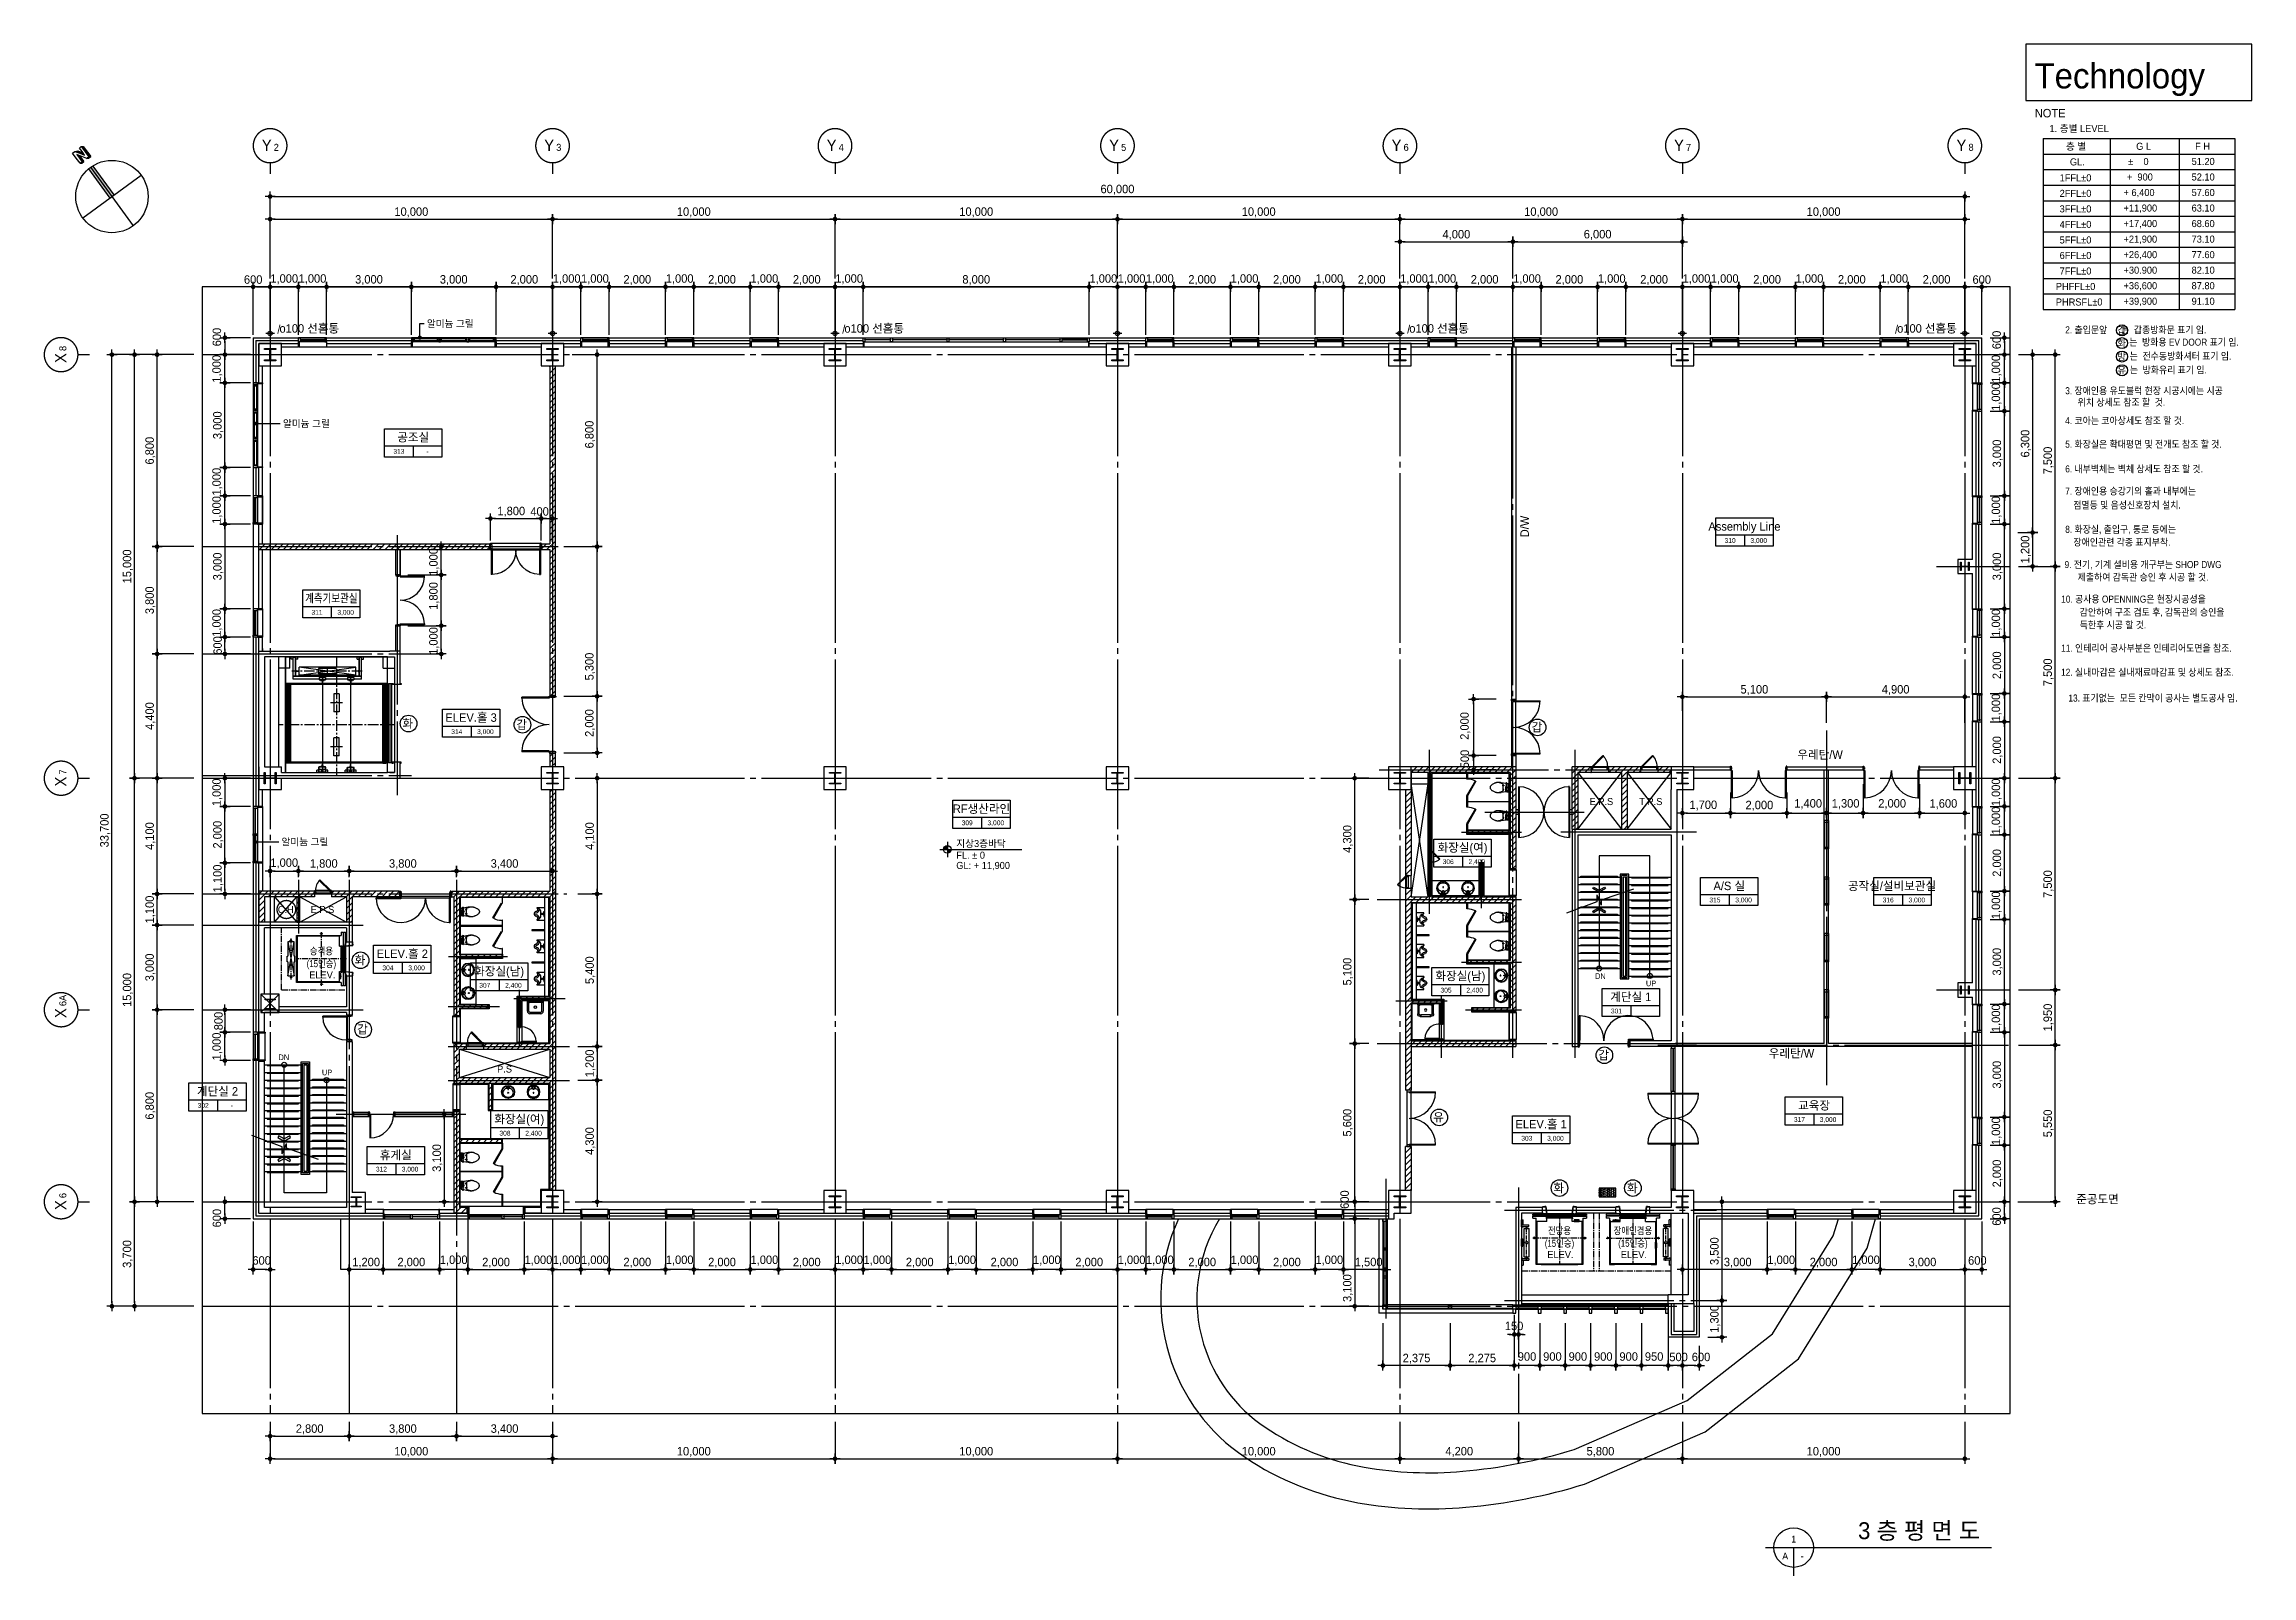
# Model space of a CAD drawing. Extents: x 14159573 to 14237735, y -1804798 to -1750552.
import ezdxf
from ezdxf.enums import TextEntityAlignment as Align

# ---------------------------------------------------------------- set-up
doc = ezdxf.new("R2010")
doc.units = 0
doc.header["$LTSCALE"] = 100
doc.header["$MEASUREMENT"] = 0
doc.header["$PDSIZE"] = -10
for name, pattern in [('CEN', [66, 60, -2, 2, -2]), ('CENTER', [7.5, 5, -1, 0.5, -1]), ('CENTER2', [1.125, 0.75, -0.125, 0.125, -0.125]), ('HIDDEN', [0.375, 0.25, -0.125]), ('PHANTOM', [2.5, 1.25, -0.25, 0.25, -0.25, 0.25, -0.25])]:
    doc.linetypes.add(name, pattern=pattern)
doc.layers.get('0').update_dxf_attribs({"linetype": 'CONTINUOUS'})
doc.layers.get('Defpoints').update_dxf_attribs({"linetype": 'CONTINUOUS'})
for name, color, linetype in [('0-내벽고정식', 7, 'CONTINUOUS'), ('4WID', 4, 'CONTINUOUS'), ('8', 8, 'CONTINUOUS'), ('AINFO', 1, 'CONTINUOUS'), ('AXIS', 7, 'CEN'), ('CEN', 1, 'CEN'), ('COL', 2, 'CONTINUOUS'), ('col2', 3, 'CONTINUOUS'), ('DIM', 7, 'CONTINUOUS'), ('DOOR', 4, 'CONTINUOUS'), ('EL8', 8, 'CONTINUOUS'), ('elev', 7, 'CONTINUOUS'), ('EQP', 1, 'CONTINUOUS'), ('FIN', 5, 'CONTINUOUS'), ('HAT', 5, 'CONTINUOUS'), ('HOISTWAY', 9, 'CONTINUOUS'), ('IN', 6, 'CONTINUOUS'), ('K-TOILET', 11, 'CONTINUOUS'), ('LEVEL-1', 4, 'CONTINUOUS'), ('ST', 3, 'CONTINUOUS'), ('SY2', 7, 'CONTINUOUS'), ('SYM', 7, 'CONTINUOUS'), ('TEX', 3, 'CONTINUOUS'), ('TEXT', 2, 'CONTINUOUS'), ('TEXT1', 7, 'CONTINUOUS'), ('TEXT2', 7, 'CONTINUOUS'), ('TILE', 5, 'CONTINUOUS'), ('TITLE', 3, 'CONTINUOUS'), ('TO', 6, 'CONTINUOUS'), ('WALL', 2, 'CONTINUOUS'), ('WALL-1', 7, 'CONTINUOUS'), ('WALL-UNKNOWN', 3, 'CONTINUOUS'), ('WALLBR', 3, 'CONTINUOUS'), ('WID', 4, 'CONTINUOUS'), ('WINE', 8, 'CONTINUOUS'), ('우수드레인', 8, 'CONTINUOUS'), ('지시선', 7, 'CONTINUOUS')]:
    doc.layers.add(name, color=color, linetype=linetype)
doc.styles.add('HY울를도M', font='HYWULM.TTF')
doc.styles.add('굴림', font='H2HDRM.TTF')
doc.styles.add('돋음', font='Dotum.ttf', dxfattribs={"height": 3})
doc.dimstyles.new('DIM100', dxfattribs={"dimtxt": 300, "dimasz": 120, "dimexe": 1, "dimexo": 100, "dimgap": 60, "dimtad": 1, "dimdec": 4, "dimzin": 0, "dimdsep": 46, "dimlunit": 6, "dimtxsty": '굴림', "dimblk": 'DOTT', "dimcen": 0.09, "dimadec": 0, "dimazin": 0, "dimtfac": 1, "dimtdec": 4, "dimtofl": 0, "dimtmove": 2, "dimatfit": 2, "dimldrblk": 'DOTT', "dimfxl": 1, "dimtolj": 1, "dimtzin": 0, "dimarcsym": 0})
doc.dimstyles.new('DIM50', dxfattribs={"dimscale": 50, "dimtxt": 3, "dimasz": 1.2, "dimexe": 1, "dimexo": 1, "dimgap": 0.6, "dimtad": 1, "dimdec": 4, "dimzin": 0, "dimdsep": 46, "dimlunit": 6, "dimtxsty": '굴림', "dimblk": 'DOTT', "dimcen": 0.09, "dimadec": 0, "dimazin": 0, "dimtfac": 1, "dimtdec": 4, "dimtofl": 0, "dimtmove": 2, "dimatfit": 2, "dimldrblk": 'DOTT', "dimfxl": 1, "dimtolj": 1, "dimtzin": 0, "dimarcsym": 0})
pattern_1 = [(45, (1477326.7, -3035737.57), (-106.0660172, 106.0660172), [])]
pattern_2 = [(45, (1393226.7, -3035737.57), (-106.0660172, 106.0660172), [])]
pattern_3 = [(45, (1477326.7, -3035737.57), (-106.0660172, 106.0660172), [])]
pattern_4 = [(45, (1393226.7, -3035737.57), (-106.0660172, 106.0660172), [])]

msp = doc.modelspace()

# ---------------------------------------------------------------- texts
at = {"layer": 'SYM', "style": 'HY울를도M'}
for s, p in [('1', (14221513.61478, -1803498.15773)), ('A', (14221213.61478, -1804098.15773)), ('-', (14221813.61478, -1804098.15773))]:
    msp.add_text(s, height=240, dxfattribs=at).set_placement(p, align=Align.MIDDLE_CENTER)
at = {"layer": 'TEXT', "style": 'HY울를도M'}
for s, p in [('1. 층별 LEVEL', (14230570.67215, -1753665.32638)), ('층 별', (14231152.73044, -1754295.35493)), ('GL.', (14231292.91419, -1754847.84867)), (' %%P    0', (14233264.31861, -1754834.99968)), ('G L', (14233638.87965, -1754295.35493)), ('51.20', (14235601.75295, -1754832.06976)), ('F H', (14235725.52208, -1754295.35493)), ('1FFL%%P0', (14230929.39198, -1755412.11861)), ('+  900', (14233311.46588, -1755382.06426)), ('52.10', (14235601.75295, -1755382.06426)), ('3FFL%%P0', (14230929.39198, -1756512.10761)), ('2FFL%%P0', (14230929.39198, -1755962.11311)), ('+ 6,400', (14233191.16129, -1755932.05876)), ('+11,900', (14233191.16129, -1756482.05326)), ('57.60', (14235601.75295, -1755932.05876)), ('63.10', (14235601.75295, -1756482.05326)), ('4FFL%%P0', (14230929.39198, -1757062.10211)), ('+17,400', (14233191.16129, -1757032.04776)), ('68.60', (14235601.75295, -1757032.04776)), ('5FFL%%P0', (14230929.39198, -1757612.09661)), ('+21,900', (14233191.16129, -1757582.04226)), ('73.10', (14235601.75295, -1757582.04226)), ('6FFL%%P0', (14230929.39198, -1758162.09111)), ('7FFL%%P0', (14230929.39198, -1758712.08561)), ('+26,400', (14233191.16129, -1758132.03676)), ('+30.900', (14233191.16129, -1758682.03126)), ('82.10', (14235601.75295, -1758682.03126)), ('77.60', (14235601.75295, -1758132.03676)), ('PHFFL%%P0', (14230796.00756, -1759259.08416)), ('+36,600', (14233191.16129, -1759232.02576)), ('87.80', (14235601.75295, -1759232.02576)), ('PHRSFL%%P0', (14230796.00756, -1759809.07866)), ('+39,900', (14233191.16129, -1759782.02026)), ('91.10', (14235601.75295, -1759782.02026)), ('화', (14232967.42662, -1761264.03653)), ('갑', (14232967.42662, -1760813.39544)), ('방', (14232967.42662, -1761739.62402)), ('유', (14232967.42662, -1762224.62295)), ('지상3층바닥', (14191866.80755, -1778987.92158)), ('GL: + 11,900', (14191866.80755, -1779763.24936)), ('FL. %%p 0', (14191866.80755, -1779400.88751))]:
    msp.add_text(s, height=250, dxfattribs=at).set_placement(p)
at = {"layer": 'TEXT', "style": 'HY울를도M', "width": 0.9}
for s, p in [('2. 출입문앞      는  갑종방화문 표기 임.', (14231128.02747, -1760669.7684)), ('는  방화용 EV DOOR 표기 임.', (14233393.25343, -1761105.7629)), ('는  전수동방화셔터 표기 임.', (14233410.85592, -1761601.10067)), ('는  방화유리 표기 임.', (14233415.34665, -1762089.35481)), ('3. 장애인용 유도블럭 현장 시공시에는 시공', (14231128.02747, -1762827.24158)), ('위치 상세도 참조 할  것.', (14231568.33869, -1763235.69444)), ('4. 코아는 코아상세도 참조 할 것.', (14231128.02747, -1763885.7064)), ('5. 화장실은 확대평면 및 전개도 참조 할 것.', (14231128.02747, -1764720.04269)), ('6. 내부벽체는 벽체 상세도 참조 할 것.', (14231128.02747, -1765595.25864)), ('7. 장애인용 승강기의 홀과 내부에는', (14231128.02747, -1766381.26252)), ('    점멸등 및 음성신호장치 설치.', (14231084.63288, -1766875.7404)), ('8. 화장실, 출입구, 통로 등에는', (14231128.02747, -1767735.45768)), ('    장애인관련 각종 표지부착.', (14231091.17959, -1768190.36844))]:
    msp.add_text(s, height=250, dxfattribs=at).set_placement(p, align=Align.MIDDLE_LEFT)
for s, p in [('9. 전기, 기계 설비용 개구부는 SHOP DWG', (14231103.79262, -1769107.60318)), ('제출하여 감독관 승인 후 시공 할 것.', (14231569.06273, -1769554.82746)), ('10. 공사용 OPENNING은 현장시공성을', (14230984.96221, -1770331.8576)), ('감안하여 구조 검토 후, 감독관의 승인을 ', (14231640.39395, -1770793.90208)), ('득한후 시공 할 것.', (14231640.39395, -1771245.05646)), ('11. 인테리어 공사부분은 인테리어도면을 참조.', (14230984.96221, -1772067.04416)), ('12. 실내마감은 실내재료마감표 및 상세도 참조.', (14230980.81544, -1772922.8543))]:
    msp.add_text(s, height=250, dxfattribs=at).set_placement(p)
msp.add_text('13. 표기없는  모든 칸막이 공사는 별도공사 임.', height=250, dxfattribs=at).set_placement((14234235.47136, -1773835.46066), align=Align.CENTER)
at = {"layer": 'TEXT', "style": 'HY울를도M'}
for s, p in [('E.P.S', (14214705.5455, -1777376.02862)), ('T.P.S', (14216455.5455, -1777376.02862)), ('C.H', (14168127.01301, -1781199.19177)), ('E.P.S', (14169427.01301, -1781199.19177)), ('ELEV.', (14169421.33948, -1783516.49615)), ('P.S', (14175873.21251, -1786849.19177)), ('ELEV.', (14213256.33948, -1793419.93128)), ('ELEV.', (14215856.33948, -1793419.93128))]:
    msp.add_text(s, height=250, dxfattribs=at).set_placement(p, align=Align.MIDDLE)
at = {"layer": 'TEXT', "style": 'HY울를도M', "width": 0.85}
for s, p in [('승객용', (14169388.21251, -1782663.80777)), ('(15인승)', (14169388.21251, -1783134.00787)), ('(15인승)', (14213223.21251, -1793037.44301)), ('전망용', (14213223.21251, -1792567.24291)), ('장애인겸용', (14215823.21251, -1792567.24291)), ('(15인승)', (14215823.21251, -1793037.44301))]:
    msp.add_text(s, height=250, dxfattribs=at).set_placement(p, align=Align.MIDDLE)
at = {"layer": 'TEXT1', "ltscale": 0.85, "style": 'HY울를도M'}
msp.add_text('Technology', height=892.41075, dxfattribs=at).set_placement((14230040.20176, -1752120.93997))
at = {"layer": 'TEXT1', "style": 'HY울를도M'}
for s, p in [('NOTE', (14230049.10108, -1753146.6152)), ('화', (14172260.9292, -1774760.50679)), ('갑', (14176294.22799, -1774802.52202)), ('갑', (14212237.80952, -1774895.64387)), ('화', (14170564.47233, -1783143.13065)), ('갑', (14170654.23735, -1785595.47459)), ('갑', (14214596.91642, -1786508.60178)), ('유', (14208751.23735, -1788707.98757)), ('화', (14213009.75359, -1791212.66673)), ('화', (14215609.75359, -1791212.66673))]:
    msp.add_text(s, height=300, dxfattribs=at).set_placement(p)
for s, p in [('/', (14167882.80955, -1760646.75628)), ('o100 선홈통', (14168960.80955, -1760609.75628)), ('/', (14187882.80955, -1760646.75628)), ('o100 선홈통', (14188960.80955, -1760609.75628)), ('/', (14207882.80955, -1760646.75628)), ('o100 선홈통', (14208960.80955, -1760609.75628)), ('/', (14225155.62097, -1760646.75628)), ('o100 선홈통', (14226233.62097, -1760609.75628))]:
    msp.add_text(s, height=300, dxfattribs=at).set_placement(p, align=Align.MIDDLE)
at = {"layer": 'TEXT1', "color": 2, "style": 'HY울를도M'}
for s, p in [('313', (14172132.93543, -1764974.46566)), ('310', (14219263.37923, -1768130.889)), ('311', (14169233.59943, -1770673.75111)), ('314', (14174182.3609, -1774900.95868)), ('309', (14192252.24428, -1778129.58795)), ('306', (14209283.62895, -1779505.5282)), ('315', (14218726.70944, -1780862.32187)), ('316', (14224860.48839, -1780862.32187)), ('304', (14171744.73332, -1783266.40127)), ('307', (14175174.13053, -1783883.05433)), ('305', (14209206.41555, -1784054.83489)), ('301', (14215238.74319, -1784793.18472)), ('302', (14165203.6415, -1788137.88614)), ('308', (14175888.27231, -1789121.17177)), ('317', (14221718.01281, -1788637.73531)), ('303', (14212066.46455, -1789300.61155)), ('312', (14171514.27598, -1790394.97868))]:
    msp.add_text(s, height=170, dxfattribs=at).set_placement(p, align=Align.MIDDLE_CENTER)
at = {"layer": 'TEXT1', "style": 'HY울를도M'}
for s, p in [('공조실', (14172639.68338, -1764625.33574)), ('Assembly Line', (14219770.12719, -1767781.75907)), ('ELEV.홀 3', (14174689.10885, -1774551.82876)), ('우레탄/W', (14222448.82002, -1775864.35132)), ('RF생산라인', (14192758.99224, -1777780.45802)), ('화장실(여)', (14209790.37691, -1779156.39827)), ('A/S 실', (14219233.45739, -1780513.19194)), ('공작실/설비보관실', (14224995.12911, -1780513.19194)), ('ELEV.홀 2', (14172251.48128, -1782917.27135)), ('화장실(남)', (14175680.87848, -1783533.92441)), ('화장실(남)', (14209713.1635, -1783705.70496)), ('계단실 1', (14215745.49115, -1784444.0548)), ('우레탄/W', (14221436.62778, -1786443.60495)), ('계단실 2', (14165710.38946, -1787788.75622)), ('교육장', (14222237.57434, -1788288.60538)), ('화장실(여)', (14176395.02027, -1788772.04185)), ('ELEV.홀 1', (14212573.21251, -1788951.48162)), ('휴게실', (14172021.02394, -1790045.84876))]:
    msp.add_text(s, height=300, dxfattribs=at).set_placement(p, align=Align.CENTER)
for s, p in [('-', (14173146.43134, -1764974.46566)), ('3,000', (14220276.87514, -1768130.889)), ('3,000', (14170247.09534, -1770673.75111)), ('3,000', (14175195.85681, -1774900.95868)), ('3,000', (14193265.74019, -1778129.58795)), ('2,400', (14210297.12487, -1779505.5282)), ('3,000', (14219740.20535, -1780862.32187)), ('3,000', (14225873.9843, -1780862.32187)), ('3,000', (14172758.22923, -1783266.40127)), ('2,400', (14176187.62644, -1783883.05433)), ('2,400', (14210219.91146, -1784054.83489)), ('-', (14166217.13741, -1788137.88614)), ('2,400', (14176901.76822, -1789121.17177)), ('3,000', (14222731.50872, -1788637.73531)), ('3,000', (14213079.96046, -1789300.61155)), ('3,000', (14172527.77189, -1790394.97868))]:
    msp.add_text(s, height=170, dxfattribs=at).set_placement(p, align=Align.MIDDLE_CENTER)
msp.add_text('D/W', height=300, rotation=90, dxfattribs=at).set_placement((14212138.59839, -1767635.6726), align=Align.CENTER)
at = {"layer": 'TEXT1', "style": 'HY울를도M', "width": 0.8}
msp.add_text('계측기보관실', height=300, dxfattribs=at).set_placement((14169740.34738, -1770324.62118), align=Align.CENTER)
at = {"layer": 'TEXT1', "style": 'HY울를도M'}
msp.add_text('준공도면', height=299.97, dxfattribs=at).set_placement((14233023.83775, -1791608.09506), align=Align.RIGHT)
at = {"layer": 'TEXT2', "style": 'HY울를도M'}
for p in [(14173122.58189, -1760450.21227), (14173122.58189, -1760450.21227), (14168026.91523, -1763990.21227), (14167977.11357, -1778805.98678)]:
    msp.add_text('알미늄 그릴', height=250, dxfattribs=at).set_placement(p, align=Align.MIDDLE_LEFT)
at = {"layer": 'TITLE', "color": 4, "style": 'HY울를도M'}
for s, p in [('DN', (14214482.71552, -1783659.1087)), ('UP', (14216282.71552, -1783916.67538)), ('DN', (14167871.21783, -1786533.32474)), ('UP', (14169407.02184, -1787071.46808))]:
    msp.add_text(s, height=200, dxfattribs=at).set_placement(p)
at = {"layer": 'TITLE', "style": 'HY울를도M'}
msp.add_text('3 층 평 면 도', height=600, dxfattribs=at).set_placement((14228113.61478, -1803678.15773), align=Align.BOTTOM_RIGHT)

# ---------------------------------------------------------------- blocks, each defined once
blk = doc.blocks.new('전망15인승')
at = {"layer": 'elev', "color": 4, "ltscale": 5}
for p, q in [((-350, -35), (600, -35)), ((-350, -90), (-350, -35)), ((1550, -90), (-350, -90)), ((1065, -45), (135, -45)), ((135, -80), (135, -45)), ((1065, -80), (135, -80)), ((600, -35), (1550, -35)), ((600, -90), (600, -45)), ((1065, -80), (1065, -45)), ((1550, -35), (1550, -90))]:
    blk.add_line(p, q, dxfattribs=at)
at = {"layer": 'HOISTWAY', "color": 1, "linetype": 'CENTER2', "ltscale": 3}
for p, q in [((600, 0), (600, -1807)), ((1550, -885), (-350, -885))]:
    blk.add_line(p, q, dxfattribs=at)
at = {"layer": 'HOISTWAY', "ltscale": 5}
for p, q in [((-350, -115), (1550, -115)), ((-350, -185), (-350, -115)), ((-350, -185), (-230, -185)), ((-230, -1820), (-230, -185)), ((-200, -295), (-200, -1795)), ((150, -295), (-200, -295)), ((150, -185), (120, -185)), ((1065, -145), (135, -145)), ((135, -180), (135, -145)), ((1065, -180), (135, -180)), ((150, -295), (150, -185)), ((600, -180), (600, -145)), ((1050, -295), (1050, -185)), ((1050, -185), (1080, -185)), ((1400, -295), (1050, -295)), ((1065, -180), (1065, -145)), ((1400, -1795), (1400, -295)), ((1430, -185), (1430, -1820)), ((1430, -185), (1550, -185)), ((1550, -115), (1550, -185)), ((-290, -851), (-306, -851)), ((-306, -851), (-306, -919)), ((-290, -919), (-306, -919)), ((-290, -877), (-290, -851)), ((-250, -877), (-290, -877)), ((-290, -893), (-290, -919)), ((-250, -893), (-290, -893)), ((-250, -893), (-250, -877)), ((1450, -893), (1450, -877)), ((1450, -877), (1490, -877)), ((1450, -893), (1490, -893)), ((1490, -851), (1506, -851)), ((1490, -877), (1490, -851)), ((1490, -893), (1490, -919)), ((1490, -919), (1506, -919)), ((1506, -851), (1506, -919)), ((-50, -1825), (-230, -1825)), ((-200, -1795), (-50, -1795)), ((-50, -1806), (-50, -1795)), ((-50, -1825), (-50, -1814)), ((1250, -1795), (1400, -1795)), ((1250, -1806), (1250, -1795)), ((1250, -1825), (1250, -1814)), ((1430, -1825), (1250, -1825))]:
    blk.add_line(p, q, dxfattribs=at)
at = {"layer": 'HOISTWAY', "ltscale": 200}
for p, q in [((1296, -295), (1116, -245)), ((1296, -245), (1116, -295)), ((1206, -318), (1206, -222)), ((-177, -1142), (-253, -1142)), ((-230, -1052), (-200, -1232)), ((-200, -1052), (-230, -1232))]:
    blk.add_line(p, q, dxfattribs=at)
at = {"layer": 'HOISTWAY'}
for p, q in [((-193, -1032), (-200, -1032)), ((-200, -1052), (-200, -1032)), ((-200, -1052), (-200, -1252)), ((-200, -1252), (-193, -1252)), ((-193, -1252), (-193, -1032)), ((-193, -1252), (-193, -1038))]:
    blk.add_line(p, q, dxfattribs=at)
at = {"layer": 'HOISTWAY', "color": 1, "ltscale": 5}
for p, q in [((-70, -1806), (1270, -1806)), ((-70, -1814), (-70, -1806)), ((-70, -1814), (1270, -1814)), ((1270, -1814), (1270, -1806))]:
    blk.add_line(p, q, dxfattribs=at)
at = {"layer": 'HOISTWAY', "color": 8, "ltscale": 5}
for p, q in [((-50, -1795), (1250, -1795)), ((-50, -1825), (1250, -1825))]:
    blk.add_line(p, q, dxfattribs=at)
at = {"layer": 'HOISTWAY'}
for points in [[(1296, -245), (1116, -245), (1116, -295), (1296, -295)], [(-230, -1052), (-230, -1232), (-200, -1232), (-200, -1052)]]:
    blk.add_lwpolyline(points, close=True, dxfattribs=at)
blk = doc.blocks.new('카운트')
at = {"layer": 'elev', "color": 8}
for p, q in [((-100, -545), (-270, -545)), ((-270, -1545), (-270, -545)), ((-261, -482), (-261, -417)), ((-16, -417), (-261, -417)), ((-16, -477), (-261, -477)), ((-16, -482), (-261, -482)), ((-224, -495), (-224, -491)), ((-224, -495), (-221, -495)), ((-221, -495), (-221, -491)), ((-218, -485), (-196, -485)), ((-218, -488), (-196, -488)), ((-193, -537), (-193, -491)), ((-190, -537), (-190, -491)), ((-180, -537), (-180, -491)), ((-177, -537), (-177, -491)), ((-174, -485), (-152, -485)), ((-174, -488), (-152, -488)), ((-149, -495), (-149, -491)), ((-149, -495), (-146, -495)), ((-146, -495), (-146, -491)), ((-100, -1545), (-100, -545)), ((0, -242), (-65, -242)), ((-65, -417), (-65, -242)), ((-65, -492), (-65, -482)), ((0, -492), (-65, -492)), ((-16, -482), (-16, -417)), ((-6, -492), (-6, -242)), ((-100, -1545), (-270, -1545)), ((-193, -1553), (-193, -1599)), ((-190, -1553), (-190, -1599)), ((-180, -1553), (-180, -1599)), ((-177, -1553), (-177, -1599)), ((-129, -1043), (-104, -1043)), ((-129, -1053), (-104, -1053)), ((-104, -1043), (-101, -1044)), ((-104, -1053), (-101, -1051)), ((-101, -1044), (-86, -1044)), ((-101, -1051), (-86, -1051)), ((-82, -1041), (-86, -1044)), ((-82, -1055), (-86, -1051)), ((-80, -1011), (-82, -1041)), ((-82, -1055), (-80, -1084)), ((-78, -1009), (-74, -1009)), ((-78, -1087), (-74, -1087)), ((-74, -1009), (-74, -1087)), ((-25, -948), (-71, -948)), ((-71, -1148), (-71, -948)), ((-25, -1148), (-71, -1148)), ((-62, -1148), (-62, -948)), ((-25, -952), (-62, -952)), ((-25, -998), (-62, -998)), ((-25, -1098), (-62, -1098)), ((-25, -1144), (-62, -1144)), ((-50, -948), (-50, -918)), ((0, -918), (-50, -918)), ((-50, -1098), (-50, -998)), ((-50, -1178), (-50, -1148)), ((0, -1178), (-50, -1178)), ((-25, -948), (-25, -998)), ((-25, -1148), (-25, -1098)), ((-4, -1178), (-4, -918)), ((-16, -1608), (-261, -1608)), ((-261, -1608), (-261, -1673)), ((-16, -1613), (-261, -1613)), ((-16, -1673), (-261, -1673)), ((-224, -1595), (-224, -1599)), ((-221, -1595), (-224, -1595)), ((-221, -1595), (-221, -1599)), ((-196, -1602), (-218, -1602)), ((-196, -1605), (-218, -1605)), ((-152, -1602), (-174, -1602)), ((-152, -1605), (-174, -1605)), ((-146, -1595), (-149, -1595)), ((-149, -1595), (-149, -1599)), ((-146, -1595), (-146, -1599)), ((-65, -1598), (-65, -1608)), ((0, -1598), (-65, -1598)), ((-65, -1673), (-65, -1848)), ((0, -1848), (-65, -1848)), ((-16, -1608), (-16, -1673)), ((-6, -1598), (-6, -1848))]:
    blk.add_line(p, q, dxfattribs=at)
at = {"layer": 'elev', "color": 1, "linetype": 'PHANTOM'}
blk.add_line((-185, -1691), (-185, -405), dxfattribs=at)
at = {"layer": 'elev', "color": 8}
blk.add_circle((-185, -1045), 42.8, dxfattribs=at)
for centre, radius, start, end in [((-218, -491), 6.2, 90, 180), ((-218, -491), 3, 90, 180), ((-196, -491), 6.2, 0, 90), ((-196, -491), 3, 0, 90), ((-185, -537), 8.2, 180, 0), ((-185, -537), 5, 180, 0), ((-174, -491), 6.2, 90, 180), ((-174, -491), 3, 90, 180), ((-152, -491), 6.2, 0, 90), ((-152, -491), 3, 0, 90), ((-185, -1553), 8.2, 0, 180), ((-185, -1553), 5, 0, 180), ((-78, -1011), 2.5, 90, 176.59066), ((-78, -1084), 2.5, 183.40934, 270), ((-218, -1599), 6.2, 180, 270), ((-218, -1599), 3, 180, 270), ((-196, -1599), 3, 270, 0), ((-196, -1599), 6.2, 270, 0), ((-174, -1599), 6.2, 180, 270), ((-174, -1599), 3, 180, 270), ((-152, -1599), 3, 270, 0), ((-152, -1599), 6.2, 270, 0)]:
    blk.add_arc(centre, radius, start, end, dxfattribs=at)
blk = doc.blocks.new('전망15인승-2호')
at = {"layer": 'elev', "color": 4, "ltscale": 5}
for p, q in [((-350, -35), (600, -35)), ((-350, -90), (-350, -35)), ((1550, -90), (-350, -90)), ((1065, -45), (135, -45)), ((135, -80), (135, -45)), ((1065, -80), (135, -80)), ((600, -35), (1550, -35)), ((600, -90), (600, -45)), ((1065, -80), (1065, -45)), ((1550, -35), (1550, -90))]:
    blk.add_line(p, q, dxfattribs=at)
at = {"layer": 'HOISTWAY', "color": 1, "linetype": 'CENTER2', "ltscale": 3}
for p, q in [((600, 0), (600, -1807)), ((1550, -885), (-350, -885))]:
    blk.add_line(p, q, dxfattribs=at)
at = {"layer": 'HOISTWAY', "ltscale": 5}
for p, q in [((-350, -115), (1550, -115)), ((-350, -185), (-350, -115)), ((-350, -185), (-230, -185)), ((-230, -1820), (-230, -185)), ((-200, -295), (-200, -1795)), ((150, -295), (-200, -295)), ((150, -185), (120, -185)), ((1065, -145), (135, -145)), ((135, -180), (135, -145)), ((1065, -180), (135, -180)), ((150, -295), (150, -185)), ((600, -180), (600, -145)), ((1050, -295), (1050, -185)), ((1050, -185), (1080, -185)), ((1400, -295), (1050, -295)), ((1065, -180), (1065, -145)), ((1400, -1795), (1400, -295)), ((1430, -185), (1430, -1820)), ((1430, -185), (1550, -185)), ((1550, -115), (1550, -185)), ((-290, -851), (-306, -851)), ((-306, -851), (-306, -919)), ((-290, -919), (-306, -919)), ((-290, -877), (-290, -851)), ((-250, -877), (-290, -877)), ((-290, -893), (-290, -919)), ((-250, -893), (-290, -893)), ((-250, -893), (-250, -877)), ((1450, -893), (1450, -877)), ((1450, -877), (1490, -877)), ((1450, -893), (1490, -893)), ((1490, -851), (1506, -851)), ((1490, -877), (1490, -851)), ((1490, -893), (1490, -919)), ((1490, -919), (1506, -919)), ((1506, -851), (1506, -919)), ((-50, -1825), (-230, -1825)), ((-200, -1795), (-50, -1795)), ((-50, -1806), (-50, -1795)), ((-50, -1825), (-50, -1814)), ((1250, -1795), (1400, -1795)), ((1250, -1806), (1250, -1795)), ((1250, -1825), (1250, -1814)), ((1430, -1825), (1250, -1825))]:
    blk.add_line(p, q, dxfattribs=at)
at = {"layer": 'HOISTWAY', "ltscale": 200}
for p, q in [((1296, -295), (1116, -245)), ((1296, -245), (1116, -295)), ((1206, -318), (1206, -222))]:
    blk.add_line(p, q, dxfattribs=at)
at = {"layer": 'HOISTWAY', "color": 1, "ltscale": 5}
for p, q in [((-70, -1806), (1270, -1806)), ((-70, -1814), (-70, -1806)), ((-70, -1814), (1270, -1814)), ((1270, -1814), (1270, -1806))]:
    blk.add_line(p, q, dxfattribs=at)
at = {"layer": 'HOISTWAY', "color": 8, "ltscale": 5}
for p, q in [((-50, -1795), (1250, -1795)), ((-50, -1825), (1250, -1825))]:
    blk.add_line(p, q, dxfattribs=at)
at = {"layer": 'HOISTWAY'}
blk.add_lwpolyline([(1296, -245), (1116, -245), (1116, -295), (1296, -295)], close=True, dxfattribs=at)
blk = doc.blocks.new('승객용15인승')
at = {"layer": 'elev', "color": 8, "ltscale": 5}
for p, q in [((-1994, 44), (-1994, 60)), ((-1926, 60), (-1994, 60)), ((-1968, 44), (-1994, 44)), ((-1968, 0), (-1968, 44)), ((-1952, 0), (-1952, 44)), ((-1952, 44), (-1926, 44)), ((-1926, 44), (-1926, 60)), ((-2095, -700), (-2095, -500)), ((-2095, -500), (-2070, -500)), ((-2070, -700), (-2095, -700)), ((-2070, 0), (-1850, -1200)), ((-2070, -1200), (-1850, 0)), ((-2070, 0), (-2070, -500)), ((-1850, 0), (-2070, 0)), ((-2070, -700), (-2070, -1200)), ((-1850, -500), (-1850, 0)), ((-1825, -500), (-1850, -500)), ((-1850, -1200), (-1850, -700)), ((-1850, -700), (-1825, -700)), ((-1825, -700), (-1825, -500)), ((-2070, -1200), (-1850, -1200)), ((-1994, -1244), (-1994, -1260)), ((-1968, -1244), (-1994, -1244)), ((-1926, -1260), (-1994, -1260)), ((-1968, -1200), (-1968, -1244)), ((-1952, -1200), (-1952, -1244)), ((-1952, -1244), (-1926, -1244)), ((-1926, -1244), (-1926, -1260))]:
    blk.add_line(p, q, dxfattribs=at)
at = {"layer": 'elev', "color": 4, "ltscale": 5}
for p, q in [((-90, -1550), (-90, 350)), ((-90, 350), (-35, 350)), ((-35, 350), (-35, -600)), ((-90, -600), (-45, -600)), ((-80, -1065), (-80, -135)), ((-80, -135), (-45, -135)), ((-45, -1065), (-45, -135)), ((-35, -600), (-35, -1550)), ((-35, -1550), (-90, -1550)), ((-80, -1065), (-45, -1065))]:
    blk.add_line(p, q, dxfattribs=at)
at = {"layer": 'HOISTWAY', "color": 1, "linetype": 'CENTER2', "ltscale": 3}
for p, q in [((-1960, -1326), (-1960, 127)), ((-885, -1550), (-885, 350)), ((0, -600), (-1770, -600))]:
    blk.add_line(p, q, dxfattribs=at)
at = {"layer": 'HOISTWAY', "ltscale": 5}
for p, q in [((-1770, 230), (-185, 230)), ((-1770, -1430), (-1770, 230)), ((-245, 200), (-1745, 200)), ((-1745, 200), (-1745, -1400)), ((-919, 290), (-919, 306)), ((-851, 306), (-919, 306)), ((-893, 290), (-919, 290)), ((-893, 250), (-893, 290)), ((-893, 250), (-877, 250)), ((-877, 290), (-851, 290)), ((-877, 250), (-877, 290)), ((-851, 290), (-851, 306)), ((-245, -150), (-245, 200)), ((-185, 350), (-185, 230)), ((-185, 350), (-115, 350)), ((-115, 350), (-115, -1550)), ((-245, -150), (-185, -150)), ((-185, -150), (-185, -120)), ((-180, -1065), (-180, -135)), ((-180, -135), (-145, -135)), ((-180, -600), (-145, -600)), ((-145, -1065), (-145, -135)), ((-185, -1430), (-1770, -1430)), ((-1745, -1400), (-245, -1400)), ((-893, -1490), (-919, -1490)), ((-919, -1490), (-919, -1506)), ((-851, -1506), (-919, -1506)), ((-893, -1450), (-877, -1450)), ((-893, -1450), (-893, -1490)), ((-877, -1450), (-877, -1490)), ((-877, -1490), (-851, -1490)), ((-851, -1490), (-851, -1506)), ((-245, -1400), (-245, -1050)), ((-245, -1050), (-185, -1050)), ((-185, -1050), (-185, -1080)), ((-185, -1430), (-185, -1550)), ((-115, -1550), (-185, -1550)), ((-180, -1065), (-145, -1065))]:
    blk.add_line(p, q, dxfattribs=at)
at = {"layer": 'HOISTWAY', "ltscale": 200}
for p, q in [((-268, -1206), (-172, -1206)), ((-245, -1296), (-195, -1116)), ((-195, -1296), (-245, -1116))]:
    blk.add_line(p, q, dxfattribs=at)
at = {"layer": 'HOISTWAY'}
blk.add_lwpolyline([(-195, -1296), (-195, -1116), (-245, -1116), (-245, -1296)], close=True, dxfattribs=at)
blk = doc.blocks.new('DOTT')
for p, q in [((-1.5, 0), (1.5, 0)), ((0, 1.5), (0, -1.5))]:
    blk.add_line(p, q)
at = {"color": 6, "const_width": 0.68}
blk.add_lwpolyline([(-0.34, 0, 1), (0.34, 0, 1)], format="xyb", close=True, dxfattribs=at)
blk = doc.blocks.new('*D22')
at = {"layer": 'Defpoints', "color": 0, "lineweight": -3}
for p in [(14227573, -1755949), (14167573, -1759149), (14227573, -1759149)]:
    blk.add_point(p, dxfattribs=at)
at = {"layer": 'DIM', "color": 7, "lineweight": -2}
for p, q in [((14167573, -1758849), (14167573, -1755849)), ((14167693, -1755949), (14227453, -1755949)), ((14227573, -1758849), (14227573, -1755849))]:
    blk.add_line(p, q, dxfattribs=at)
at = {"layer": 'DIM', "color": 7, "lineweight": -2, "xscale": 120, "yscale": 120, "zscale": 120, "rotation": 180}
blk.add_blockref('DOTT', (14167573, -1755949), dxfattribs=at)
at = {"layer": 'DIM', "color": 7, "lineweight": -2, "xscale": 120, "yscale": 120, "zscale": 120}
blk.add_blockref('DOTT', (14227573, -1755949), dxfattribs=at)
at = {"layer": 'DIM', "color": 3, "insert": (14197573, -1755710), "char_height": 300, "attachment_point": 5, "style": '굴림'}
blk.add_mtext('\\A1;60,000', dxfattribs=at)
blk = doc.blocks.new('*D23')
at = {"layer": 'Defpoints', "color": 0, "lineweight": -3}
for p in [(14177573, -1756749), (14167573, -1759149), (14177573, -1759149)]:
    blk.add_point(p, dxfattribs=at)
at = {"layer": 'DIM', "color": 7, "lineweight": -2}
for p, q in [((14167573, -1758849), (14167573, -1756649)), ((14167693, -1756749), (14177453, -1756749)), ((14177573, -1758849), (14177573, -1756649))]:
    blk.add_line(p, q, dxfattribs=at)
at = {"layer": 'DIM', "color": 7, "lineweight": -2, "xscale": 120, "yscale": 120, "zscale": 120, "rotation": 180}
blk.add_blockref('DOTT', (14167573, -1756749), dxfattribs=at)
at = {"layer": 'DIM', "color": 7, "lineweight": -2, "xscale": 120, "yscale": 120, "zscale": 120}
blk.add_blockref('DOTT', (14177573, -1756749), dxfattribs=at)
at = {"layer": 'DIM', "color": 3, "insert": (14172573, -1756511), "char_height": 300, "attachment_point": 5, "style": '굴림'}
blk.add_mtext('\\A1;10,000', dxfattribs=at)
blk = doc.blocks.new('*D24')
at = {"layer": 'Defpoints', "color": 0, "lineweight": -3}
for p in [(14187573, -1756749), (14177573, -1759149), (14187573, -1759149)]:
    blk.add_point(p, dxfattribs=at)
at = {"layer": 'DIM', "color": 7, "lineweight": -2}
for p, q in [((14177573, -1758849), (14177573, -1756649)), ((14177693, -1756749), (14187453, -1756749)), ((14187573, -1758849), (14187573, -1756649))]:
    blk.add_line(p, q, dxfattribs=at)
at = {"layer": 'DIM', "color": 7, "lineweight": -2, "xscale": 120, "yscale": 120, "zscale": 120, "rotation": 180}
blk.add_blockref('DOTT', (14177573, -1756749), dxfattribs=at)
at = {"layer": 'DIM', "color": 7, "lineweight": -2, "xscale": 120, "yscale": 120, "zscale": 120}
blk.add_blockref('DOTT', (14187573, -1756749), dxfattribs=at)
at = {"layer": 'DIM', "color": 3, "insert": (14182573, -1756511), "char_height": 300, "attachment_point": 5, "style": '굴림'}
blk.add_mtext('\\A1;10,000', dxfattribs=at)
blk = doc.blocks.new('*D25')
at = {"layer": 'Defpoints', "color": 0, "lineweight": -3}
for p in [(14197573, -1756749), (14187573, -1759149), (14197573, -1759149)]:
    blk.add_point(p, dxfattribs=at)
at = {"layer": 'DIM', "color": 7, "lineweight": -2}
for p, q in [((14187573, -1758849), (14187573, -1756649)), ((14187693, -1756749), (14197453, -1756749)), ((14197573, -1758849), (14197573, -1756649))]:
    blk.add_line(p, q, dxfattribs=at)
at = {"layer": 'DIM', "color": 7, "lineweight": -2, "xscale": 120, "yscale": 120, "zscale": 120, "rotation": 180}
blk.add_blockref('DOTT', (14187573, -1756749), dxfattribs=at)
at = {"layer": 'DIM', "color": 7, "lineweight": -2, "xscale": 120, "yscale": 120, "zscale": 120}
blk.add_blockref('DOTT', (14197573, -1756749), dxfattribs=at)
at = {"layer": 'DIM', "color": 3, "insert": (14192573, -1756511), "char_height": 300, "attachment_point": 5, "style": '굴림'}
blk.add_mtext('\\A1;10,000', dxfattribs=at)
blk = doc.blocks.new('*D26')
at = {"layer": 'Defpoints', "color": 0, "lineweight": -3}
for p in [(14207573, -1756749), (14197573, -1759149), (14207573, -1759149)]:
    blk.add_point(p, dxfattribs=at)
at = {"layer": 'DIM', "color": 7, "lineweight": -2}
for p, q in [((14197573, -1758849), (14197573, -1756649)), ((14197693, -1756749), (14207453, -1756749)), ((14207573, -1758849), (14207573, -1756649))]:
    blk.add_line(p, q, dxfattribs=at)
at = {"layer": 'DIM', "color": 7, "lineweight": -2, "xscale": 120, "yscale": 120, "zscale": 120, "rotation": 180}
blk.add_blockref('DOTT', (14197573, -1756749), dxfattribs=at)
at = {"layer": 'DIM', "color": 7, "lineweight": -2, "xscale": 120, "yscale": 120, "zscale": 120}
blk.add_blockref('DOTT', (14207573, -1756749), dxfattribs=at)
at = {"layer": 'DIM', "color": 3, "insert": (14202573, -1756511), "char_height": 300, "attachment_point": 5, "style": '굴림'}
blk.add_mtext('\\A1;10,000', dxfattribs=at)
blk = doc.blocks.new('*D27')
at = {"layer": 'Defpoints', "color": 0, "lineweight": -3}
for p in [(14217573, -1756749), (14207573, -1759149), (14217573, -1759149)]:
    blk.add_point(p, dxfattribs=at)
at = {"layer": 'DIM', "color": 7, "lineweight": -2}
for p, q in [((14207573, -1758849), (14207573, -1756649)), ((14207693, -1756749), (14217453, -1756749)), ((14217573, -1758849), (14217573, -1756649))]:
    blk.add_line(p, q, dxfattribs=at)
at = {"layer": 'DIM', "color": 7, "lineweight": -2, "xscale": 120, "yscale": 120, "zscale": 120, "rotation": 180}
blk.add_blockref('DOTT', (14207573, -1756749), dxfattribs=at)
at = {"layer": 'DIM', "color": 7, "lineweight": -2, "xscale": 120, "yscale": 120, "zscale": 120}
blk.add_blockref('DOTT', (14217573, -1756749), dxfattribs=at)
at = {"layer": 'DIM', "color": 3, "insert": (14212573, -1756511), "char_height": 300, "attachment_point": 5, "style": '굴림'}
blk.add_mtext('\\A1;10,000', dxfattribs=at)
blk = doc.blocks.new('*D28')
at = {"layer": 'Defpoints', "color": 0, "lineweight": -3}
for p in [(14227573, -1756749), (14217573, -1759149), (14227573, -1759149)]:
    blk.add_point(p, dxfattribs=at)
at = {"layer": 'DIM', "color": 7, "lineweight": -2}
for p, q in [((14217573, -1758849), (14217573, -1756649)), ((14217693, -1756749), (14227453, -1756749)), ((14227573, -1758849), (14227573, -1756649))]:
    blk.add_line(p, q, dxfattribs=at)
at = {"layer": 'DIM', "color": 7, "lineweight": -2, "xscale": 120, "yscale": 120, "zscale": 120, "rotation": 180}
blk.add_blockref('DOTT', (14217573, -1756749), dxfattribs=at)
at = {"layer": 'DIM', "color": 7, "lineweight": -2, "xscale": 120, "yscale": 120, "zscale": 120}
blk.add_blockref('DOTT', (14227573, -1756749), dxfattribs=at)
at = {"layer": 'DIM', "color": 3, "insert": (14222573, -1756511), "char_height": 300, "attachment_point": 5, "style": '굴림'}
blk.add_mtext('\\A1;10,000', dxfattribs=at)
blk = doc.blocks.new('BOMBOM_S')
at = {"color": 7}
blk.add_line((0, 0.4), (0, 0), dxfattribs=at)
blk.add_lwpolyline([(-0.6, 1, 1), (0.6, 1, 1), (-0.6, 1, 1)], format="xyb", dxfattribs=at)
at = {"color": 1, "style": '돋음'}
for tag, p, height in [('X', (-0.295, 0.816), 0.4), ('N', (0.129, 0.816), 0.25)]:
    blk.add_attdef(tag, p, '', height=height, dxfattribs=at)
blk = doc.blocks.new('*D29')
at = {"layer": 'Defpoints', "color": 0, "lineweight": -3}
for p in [(14161973, -1761549), (14165173, -1761549), (14165173, -1795249)]:
    blk.add_point(p, dxfattribs=at)
at = {"layer": 'DIM', "color": 7, "lineweight": -2}
for p, q in [((14164873, -1761549), (14161873, -1761549)), ((14161973, -1795129), (14161973, -1761669)), ((14164873, -1795249), (14161873, -1795249))]:
    blk.add_line(p, q, dxfattribs=at)
at = {"layer": 'DIM', "color": 7, "lineweight": -2, "xscale": 120, "yscale": 120, "zscale": 120}
for p, rotation in [((14161973, -1761549), 90), ((14161973, -1795249), 270)]:
    blk.add_blockref('DOTT', p, dxfattribs=dict(at, rotation=rotation))
at = {"layer": 'DIM', "color": 3, "insert": (14161734, -1778399), "char_height": 300, "attachment_point": 5, "rotation": 90, "style": '굴림'}
blk.add_mtext('\\A1;33,700', dxfattribs=at)
blk = doc.blocks.new('*D30')
at = {"layer": 'Defpoints', "color": 0, "lineweight": -3}
for p in [(14162773, -1761549), (14165173, -1761549), (14164023, -1776549)]:
    blk.add_point(p, dxfattribs=at)
at = {"layer": 'DIM', "color": 7, "lineweight": -2}
for p, q in [((14164873, -1761549), (14162673, -1761549)), ((14162773, -1776429), (14162773, -1761669)), ((14163723, -1776549), (14162673, -1776549))]:
    blk.add_line(p, q, dxfattribs=at)
at = {"layer": 'DIM', "color": 7, "lineweight": -2, "xscale": 120, "yscale": 120, "zscale": 120}
for p, rotation in [((14162773, -1761549), 90), ((14162773, -1776549), 270)]:
    blk.add_blockref('DOTT', p, dxfattribs=dict(at, rotation=rotation))
at = {"layer": 'DIM', "color": 3, "insert": (14162535, -1769049), "char_height": 300, "attachment_point": 5, "rotation": 90, "style": '굴림'}
blk.add_mtext('\\A1;15,000', dxfattribs=at)
blk = doc.blocks.new('*D31')
at = {"layer": 'Defpoints', "color": 0, "lineweight": -3}
for p in [(14163573, -1768349), (14165173, -1768349), (14165173, -1772149)]:
    blk.add_point(p, dxfattribs=at)
at = {"layer": 'DIM', "color": 7, "lineweight": -2}
for p, q in [((14164873, -1768349), (14163473, -1768349)), ((14163573, -1772029), (14163573, -1768469)), ((14164873, -1772149), (14163473, -1772149))]:
    blk.add_line(p, q, dxfattribs=at)
at = {"layer": 'DIM', "color": 7, "lineweight": -2, "xscale": 120, "yscale": 120, "zscale": 120}
for p, rotation in [((14163573, -1768349), 90), ((14163573, -1772149), 270)]:
    blk.add_blockref('DOTT', p, dxfattribs=dict(at, rotation=rotation))
at = {"layer": 'DIM', "color": 3, "insert": (14163334, -1770249), "char_height": 300, "attachment_point": 5, "rotation": 90, "style": '굴림'}
blk.add_mtext('\\A1;3,800', dxfattribs=at)
blk = doc.blocks.new('*D32')
at = {"layer": 'Defpoints', "color": 0, "lineweight": -3}
for p in [(14163573, -1761549), (14165173, -1761549), (14165173, -1768349)]:
    blk.add_point(p, dxfattribs=at)
at = {"layer": 'DIM', "color": 7, "lineweight": -2}
for p, q in [((14164873, -1761549), (14163473, -1761549)), ((14163573, -1768229), (14163573, -1761669)), ((14164873, -1768349), (14163473, -1768349))]:
    blk.add_line(p, q, dxfattribs=at)
at = {"layer": 'DIM', "color": 7, "lineweight": -2, "xscale": 120, "yscale": 120, "zscale": 120}
for p, rotation in [((14163573, -1761549), 90), ((14163573, -1768349), 270)]:
    blk.add_blockref('DOTT', p, dxfattribs=dict(at, rotation=rotation))
at = {"layer": 'DIM', "color": 3, "insert": (14163334, -1764949), "char_height": 300, "attachment_point": 5, "rotation": 90, "style": '굴림'}
blk.add_mtext('\\A1;6,800', dxfattribs=at)
blk = doc.blocks.new('*D33')
at = {"layer": 'Defpoints', "color": 0, "lineweight": -3}
for p in [(14163573, -1772149), (14165173, -1772149), (14165173, -1776549)]:
    blk.add_point(p, dxfattribs=at)
at = {"layer": 'DIM', "color": 7, "lineweight": -2}
for p, q in [((14164873, -1772149), (14163473, -1772149)), ((14163573, -1776429), (14163573, -1772269)), ((14164873, -1776549), (14163473, -1776549))]:
    blk.add_line(p, q, dxfattribs=at)
at = {"layer": 'DIM', "color": 7, "lineweight": -2, "xscale": 120, "yscale": 120, "zscale": 120}
for p, rotation in [((14163573, -1772149), 90), ((14163573, -1776549), 270)]:
    blk.add_blockref('DOTT', p, dxfattribs=dict(at, rotation=rotation))
at = {"layer": 'DIM', "color": 3, "insert": (14163335, -1774349), "char_height": 300, "attachment_point": 5, "rotation": 90, "style": '굴림'}
blk.add_mtext('\\A1;4,400', dxfattribs=at)
blk = doc.blocks.new('*D34')
at = {"layer": 'Defpoints', "color": 0, "lineweight": -3}
for p in [(14162773, -1776549), (14165173, -1776549), (14165173, -1791549)]:
    blk.add_point(p, dxfattribs=at)
at = {"layer": 'DIM', "color": 7, "lineweight": -2}
for p, q in [((14164873, -1776549), (14162673, -1776549)), ((14162773, -1791429), (14162773, -1776669)), ((14164873, -1791549), (14162673, -1791549))]:
    blk.add_line(p, q, dxfattribs=at)
at = {"layer": 'DIM', "color": 7, "lineweight": -2, "xscale": 120, "yscale": 120, "zscale": 120}
for p, rotation in [((14162773, -1776549), 90), ((14162773, -1791549), 270)]:
    blk.add_blockref('DOTT', p, dxfattribs=dict(at, rotation=rotation))
at = {"layer": 'DIM', "color": 3, "insert": (14162535, -1784049), "char_height": 300, "attachment_point": 5, "rotation": 90, "style": '굴림'}
blk.add_mtext('\\A1;15,000', dxfattribs=at)
blk = doc.blocks.new('*D35')
at = {"layer": 'Defpoints', "color": 0, "lineweight": -3}
for p in [(14162773, -1791549), (14165173, -1791549), (14165173, -1795249)]:
    blk.add_point(p, dxfattribs=at)
at = {"layer": 'DIM', "color": 7, "lineweight": -2}
for p, q in [((14164873, -1791549), (14162673, -1791549)), ((14162773, -1795129), (14162773, -1791669)), ((14164873, -1795249), (14162673, -1795249))]:
    blk.add_line(p, q, dxfattribs=at)
at = {"layer": 'DIM', "color": 7, "lineweight": -2, "xscale": 120, "yscale": 120, "zscale": 120}
for p, rotation in [((14162773, -1791549), 90), ((14162773, -1795249), 270)]:
    blk.add_blockref('DOTT', p, dxfattribs=dict(at, rotation=rotation))
at = {"layer": 'DIM', "color": 3, "insert": (14162534, -1793399), "char_height": 300, "attachment_point": 5, "rotation": 90, "style": '굴림'}
blk.add_mtext('\\A1;3,700', dxfattribs=at)
blk = doc.blocks.new('*D36')
at = {"layer": 'Defpoints', "color": 0, "lineweight": -3}
for p in [(14163573, -1776549), (14165173, -1776549), (14165173, -1780649)]:
    blk.add_point(p, dxfattribs=at)
at = {"layer": 'DIM', "color": 7, "lineweight": -2}
for p, q in [((14164873, -1776549), (14163473, -1776549)), ((14163573, -1780529), (14163573, -1776669)), ((14164873, -1780649), (14163473, -1780649))]:
    blk.add_line(p, q, dxfattribs=at)
at = {"layer": 'DIM', "color": 7, "lineweight": -2, "xscale": 120, "yscale": 120, "zscale": 120}
for p, rotation in [((14163573, -1776549), 90), ((14163573, -1780649), 270)]:
    blk.add_blockref('DOTT', p, dxfattribs=dict(at, rotation=rotation))
at = {"layer": 'DIM', "color": 3, "insert": (14163335, -1778599), "char_height": 300, "attachment_point": 5, "rotation": 90, "style": '굴림'}
blk.add_mtext('\\A1;4,100', dxfattribs=at)
blk = doc.blocks.new('*D37')
at = {"layer": 'Defpoints', "color": 0, "lineweight": -3}
for p in [(14163573, -1784749), (14165173, -1784749), (14165173, -1791549)]:
    blk.add_point(p, dxfattribs=at)
at = {"layer": 'DIM', "color": 7, "lineweight": -2}
for p, q in [((14164873, -1784749), (14163473, -1784749)), ((14163573, -1791429), (14163573, -1784869)), ((14164873, -1791549), (14163473, -1791549))]:
    blk.add_line(p, q, dxfattribs=at)
at = {"layer": 'DIM', "color": 7, "lineweight": -2, "xscale": 120, "yscale": 120, "zscale": 120}
for p, rotation in [((14163573, -1784749), 90), ((14163573, -1791549), 270)]:
    blk.add_blockref('DOTT', p, dxfattribs=dict(at, rotation=rotation))
at = {"layer": 'DIM', "color": 3, "insert": (14163334, -1788149), "char_height": 300, "attachment_point": 5, "rotation": 90, "style": '굴림'}
blk.add_mtext('\\A1;6,800', dxfattribs=at)
blk = doc.blocks.new('*D38')
at = {"layer": 'Defpoints', "color": 0, "lineweight": -3}
for p in [(14163573, -1780649), (14165173, -1780649), (14165173, -1781749)]:
    blk.add_point(p, dxfattribs=at)
at = {"layer": 'DIM', "color": 7, "lineweight": -2}
for p, q in [((14164873, -1780649), (14163473, -1780649)), ((14163573, -1781629), (14163573, -1780769)), ((14164873, -1781749), (14163473, -1781749))]:
    blk.add_line(p, q, dxfattribs=at)
at = {"layer": 'DIM', "color": 7, "lineweight": -2, "xscale": 120, "yscale": 120, "zscale": 120}
for p, rotation in [((14163573, -1780649), 90), ((14163573, -1781749), 270)]:
    blk.add_blockref('DOTT', p, dxfattribs=dict(at, rotation=rotation))
at = {"layer": 'DIM', "color": 3, "insert": (14163335, -1781199), "char_height": 300, "attachment_point": 5, "rotation": 90, "style": '굴림'}
blk.add_mtext('\\A1;1,100', dxfattribs=at)
blk = doc.blocks.new('*D39')
at = {"layer": 'Defpoints', "color": 0, "lineweight": -3}
for p in [(14163573, -1781749), (14165173, -1781749), (14165173, -1784749)]:
    blk.add_point(p, dxfattribs=at)
at = {"layer": 'DIM', "color": 7, "lineweight": -2}
for p, q in [((14164873, -1781749), (14163473, -1781749)), ((14163573, -1784629), (14163573, -1781869)), ((14164873, -1784749), (14163473, -1784749))]:
    blk.add_line(p, q, dxfattribs=at)
at = {"layer": 'DIM', "color": 7, "lineweight": -2, "xscale": 120, "yscale": 120, "zscale": 120}
for p, rotation in [((14163573, -1781749), 90), ((14163573, -1784749), 270)]:
    blk.add_blockref('DOTT', p, dxfattribs=dict(at, rotation=rotation))
at = {"layer": 'DIM', "color": 3, "insert": (14163334, -1783249), "char_height": 300, "attachment_point": 5, "rotation": 90, "style": '굴림'}
blk.add_mtext('\\A1;3,000', dxfattribs=at)
blk = doc.blocks.new('*D40')
at = {"layer": 'Defpoints', "color": 0, "lineweight": -3}
for p in [(14229173, -1776549), (14230773, -1776549), (14229173, -1784049)]:
    blk.add_point(p, dxfattribs=at)
at = {"layer": 'DIM', "color": 7, "lineweight": -2}
for p, q in [((14229473, -1776549), (14230873, -1776549)), ((14230773, -1783929), (14230773, -1776669)), ((14229473, -1784049), (14230873, -1784049))]:
    blk.add_line(p, q, dxfattribs=at)
at = {"layer": 'DIM', "color": 7, "lineweight": -2, "xscale": 120, "yscale": 120, "zscale": 120}
for p, rotation in [((14230773, -1776549), 90), ((14230773, -1784049), 270)]:
    blk.add_blockref('DOTT', p, dxfattribs=dict(at, rotation=rotation))
at = {"layer": 'DIM', "color": 3, "insert": (14230535, -1780299), "char_height": 300, "attachment_point": 5, "rotation": 90, "style": '굴림'}
blk.add_mtext('\\A1;7,500', dxfattribs=at)
blk = doc.blocks.new('*D41')
at = {"layer": 'Defpoints', "color": 0, "lineweight": -3}
for p in [(14229173, -1784049), (14230773, -1784049), (14229173, -1785999)]:
    blk.add_point(p, dxfattribs=at)
at = {"layer": 'DIM', "color": 7, "lineweight": -2}
for p, q in [((14229473, -1784049), (14230873, -1784049)), ((14230773, -1785879), (14230773, -1784169)), ((14229473, -1785999), (14230873, -1785999))]:
    blk.add_line(p, q, dxfattribs=at)
at = {"layer": 'DIM', "color": 7, "lineweight": -2, "xscale": 120, "yscale": 120, "zscale": 120}
for p, rotation in [((14230773, -1784049), 90), ((14230773, -1785999), 270)]:
    blk.add_blockref('DOTT', p, dxfattribs=dict(at, rotation=rotation))
at = {"layer": 'DIM', "color": 3, "insert": (14230535, -1785024), "char_height": 300, "attachment_point": 5, "rotation": 90, "style": '굴림'}
blk.add_mtext('\\A1;1,950', dxfattribs=at)
blk = doc.blocks.new('*D42')
at = {"layer": 'Defpoints', "color": 0, "lineweight": -3}
for p in [(14229173, -1761549), (14230773, -1761549), (14229173, -1769049)]:
    blk.add_point(p, dxfattribs=at)
at = {"layer": 'DIM', "color": 7, "lineweight": -2}
for p, q in [((14229473, -1761549), (14230873, -1761549)), ((14230773, -1768929), (14230773, -1761669)), ((14229473, -1769049), (14230873, -1769049))]:
    blk.add_line(p, q, dxfattribs=at)
at = {"layer": 'DIM', "color": 7, "lineweight": -2, "xscale": 120, "yscale": 120, "zscale": 120}
for p, rotation in [((14230773, -1761549), 90), ((14230773, -1769049), 270)]:
    blk.add_blockref('DOTT', p, dxfattribs=dict(at, rotation=rotation))
at = {"layer": 'DIM', "color": 3, "insert": (14230535, -1765299), "char_height": 300, "attachment_point": 5, "rotation": 90, "style": '굴림'}
blk.add_mtext('\\A1;7,500', dxfattribs=at)
blk = doc.blocks.new('*D43')
at = {"layer": 'Defpoints', "color": 0, "lineweight": -3}
for p in [(14229173, -1769049), (14230773, -1769049), (14229173, -1776549)]:
    blk.add_point(p, dxfattribs=at)
at = {"layer": 'DIM', "color": 7, "lineweight": -2}
for p, q in [((14229473, -1769049), (14230873, -1769049)), ((14230773, -1776429), (14230773, -1769169)), ((14229473, -1776549), (14230873, -1776549))]:
    blk.add_line(p, q, dxfattribs=at)
at = {"layer": 'DIM', "color": 7, "lineweight": -2, "xscale": 120, "yscale": 120, "zscale": 120}
for p, rotation in [((14230773, -1769049), 90), ((14230773, -1776549), 270)]:
    blk.add_blockref('DOTT', p, dxfattribs=dict(at, rotation=rotation))
at = {"layer": 'DIM', "color": 3, "insert": (14230535, -1772799), "char_height": 300, "attachment_point": 5, "rotation": 90, "style": '굴림'}
blk.add_mtext('\\A1;7,500', dxfattribs=at)
blk = doc.blocks.new('*D44')
at = {"layer": 'Defpoints', "color": 0, "lineweight": -3}
for p in [(14207573, -1799049), (14211773, -1799049), (14211773, -1800649)]:
    blk.add_point(p, dxfattribs=at)
at = {"layer": 'DIM', "color": 7, "lineweight": -2}
for p, q in [((14207573, -1799349), (14207573, -1800749)), ((14211773, -1799349), (14211773, -1800749)), ((14207693, -1800649), (14211653, -1800649))]:
    blk.add_line(p, q, dxfattribs=at)
at = {"layer": 'DIM', "color": 7, "lineweight": -2, "xscale": 120, "yscale": 120, "zscale": 120, "rotation": 180}
blk.add_blockref('DOTT', (14207573, -1800649), dxfattribs=at)
at = {"layer": 'DIM', "color": 7, "lineweight": -2, "xscale": 120, "yscale": 120, "zscale": 120}
blk.add_blockref('DOTT', (14211773, -1800649), dxfattribs=at)
at = {"layer": 'DIM', "color": 3, "insert": (14209673, -1800410), "char_height": 300, "attachment_point": 5, "style": '굴림'}
blk.add_mtext('\\A1;4,200', dxfattribs=at)
blk = doc.blocks.new('*D45')
at = {"layer": 'Defpoints', "color": 0, "lineweight": -3}
for p in [(14211773, -1799049), (14217573, -1799049), (14217573, -1800649)]:
    blk.add_point(p, dxfattribs=at)
at = {"layer": 'DIM', "color": 7, "lineweight": -2}
for p, q in [((14211773, -1799349), (14211773, -1800749)), ((14217573, -1799349), (14217573, -1800749)), ((14211893, -1800649), (14217453, -1800649))]:
    blk.add_line(p, q, dxfattribs=at)
at = {"layer": 'DIM', "color": 7, "lineweight": -2, "xscale": 120, "yscale": 120, "zscale": 120, "rotation": 180}
blk.add_blockref('DOTT', (14211773, -1800649), dxfattribs=at)
at = {"layer": 'DIM', "color": 7, "lineweight": -2, "xscale": 120, "yscale": 120, "zscale": 120}
blk.add_blockref('DOTT', (14217573, -1800649), dxfattribs=at)
at = {"layer": 'DIM', "color": 3, "insert": (14214673, -1800411), "char_height": 300, "attachment_point": 5, "style": '굴림'}
blk.add_mtext('\\A1;5,800', dxfattribs=at)
blk = doc.blocks.new('*D46')
at = {"layer": 'Defpoints', "color": 0, "lineweight": -3}
for p in [(14197573, -1799049), (14207573, -1799049), (14207573, -1800649)]:
    blk.add_point(p, dxfattribs=at)
at = {"layer": 'DIM', "color": 7, "lineweight": -2}
for p, q in [((14197573, -1799349), (14197573, -1800749)), ((14207573, -1799349), (14207573, -1800749)), ((14197693, -1800649), (14207453, -1800649))]:
    blk.add_line(p, q, dxfattribs=at)
at = {"layer": 'DIM', "color": 7, "lineweight": -2, "xscale": 120, "yscale": 120, "zscale": 120, "rotation": 180}
blk.add_blockref('DOTT', (14197573, -1800649), dxfattribs=at)
at = {"layer": 'DIM', "color": 7, "lineweight": -2, "xscale": 120, "yscale": 120, "zscale": 120}
blk.add_blockref('DOTT', (14207573, -1800649), dxfattribs=at)
at = {"layer": 'DIM', "color": 3, "insert": (14202573, -1800411), "char_height": 300, "attachment_point": 5, "style": '굴림'}
blk.add_mtext('\\A1;10,000', dxfattribs=at)
blk = doc.blocks.new('*D47')
at = {"layer": 'Defpoints', "color": 0, "lineweight": -3}
for p in [(14217573, -1799049), (14227573, -1799049), (14227573, -1800649)]:
    blk.add_point(p, dxfattribs=at)
at = {"layer": 'DIM', "color": 7, "lineweight": -2}
for p, q in [((14217573, -1799349), (14217573, -1800749)), ((14227573, -1799349), (14227573, -1800749)), ((14217693, -1800649), (14227453, -1800649))]:
    blk.add_line(p, q, dxfattribs=at)
at = {"layer": 'DIM', "color": 7, "lineweight": -2, "xscale": 120, "yscale": 120, "zscale": 120, "rotation": 180}
blk.add_blockref('DOTT', (14217573, -1800649), dxfattribs=at)
at = {"layer": 'DIM', "color": 7, "lineweight": -2, "xscale": 120, "yscale": 120, "zscale": 120}
blk.add_blockref('DOTT', (14227573, -1800649), dxfattribs=at)
at = {"layer": 'DIM', "color": 3, "insert": (14222573, -1800411), "char_height": 300, "attachment_point": 5, "style": '굴림'}
blk.add_mtext('\\A1;10,000', dxfattribs=at)
blk = doc.blocks.new('*D48')
at = {"layer": 'Defpoints', "color": 0, "lineweight": -3}
for p in [(14187573, -1799049), (14197573, -1799049), (14197573, -1800649)]:
    blk.add_point(p, dxfattribs=at)
at = {"layer": 'DIM', "color": 7, "lineweight": -2}
for p, q in [((14187573, -1799349), (14187573, -1800749)), ((14197573, -1799349), (14197573, -1800749)), ((14187693, -1800649), (14197453, -1800649))]:
    blk.add_line(p, q, dxfattribs=at)
at = {"layer": 'DIM', "color": 7, "lineweight": -2, "xscale": 120, "yscale": 120, "zscale": 120, "rotation": 180}
blk.add_blockref('DOTT', (14187573, -1800649), dxfattribs=at)
at = {"layer": 'DIM', "color": 7, "lineweight": -2, "xscale": 120, "yscale": 120, "zscale": 120}
blk.add_blockref('DOTT', (14197573, -1800649), dxfattribs=at)
at = {"layer": 'DIM', "color": 3, "insert": (14192573, -1800411), "char_height": 300, "attachment_point": 5, "style": '굴림'}
blk.add_mtext('\\A1;10,000', dxfattribs=at)
blk = doc.blocks.new('*D49')
at = {"layer": 'Defpoints', "color": 0, "lineweight": -3}
for p in [(14177573, -1799049), (14187573, -1799049), (14187573, -1800649)]:
    blk.add_point(p, dxfattribs=at)
at = {"layer": 'DIM', "color": 7, "lineweight": -2}
for p, q in [((14177573, -1799349), (14177573, -1800749)), ((14187573, -1799349), (14187573, -1800749)), ((14177693, -1800649), (14187453, -1800649))]:
    blk.add_line(p, q, dxfattribs=at)
at = {"layer": 'DIM', "color": 7, "lineweight": -2, "xscale": 120, "yscale": 120, "zscale": 120, "rotation": 180}
blk.add_blockref('DOTT', (14177573, -1800649), dxfattribs=at)
at = {"layer": 'DIM', "color": 7, "lineweight": -2, "xscale": 120, "yscale": 120, "zscale": 120}
blk.add_blockref('DOTT', (14187573, -1800649), dxfattribs=at)
at = {"layer": 'DIM', "color": 3, "insert": (14182573, -1800411), "char_height": 300, "attachment_point": 5, "style": '굴림'}
blk.add_mtext('\\A1;10,000', dxfattribs=at)
blk = doc.blocks.new('*D50')
at = {"layer": 'Defpoints', "color": 0, "lineweight": -3}
for p in [(14167573, -1799049), (14177573, -1799049), (14177573, -1800649)]:
    blk.add_point(p, dxfattribs=at)
at = {"layer": 'DIM', "color": 7, "lineweight": -2}
for p, q in [((14167573, -1799349), (14167573, -1800749)), ((14177573, -1799349), (14177573, -1800749)), ((14167693, -1800649), (14177453, -1800649))]:
    blk.add_line(p, q, dxfattribs=at)
at = {"layer": 'DIM', "color": 7, "lineweight": -2, "xscale": 120, "yscale": 120, "zscale": 120, "rotation": 180}
blk.add_blockref('DOTT', (14167573, -1800649), dxfattribs=at)
at = {"layer": 'DIM', "color": 7, "lineweight": -2, "xscale": 120, "yscale": 120, "zscale": 120}
blk.add_blockref('DOTT', (14177573, -1800649), dxfattribs=at)
at = {"layer": 'DIM', "color": 3, "insert": (14172573, -1800411), "char_height": 300, "attachment_point": 5, "style": '굴림'}
blk.add_mtext('\\A1;10,000', dxfattribs=at)
blk = doc.blocks.new('*D51')
at = {"layer": 'Defpoints', "color": 0, "lineweight": -3}
for p in [(14167573, -1799049), (14170373, -1799049), (14170373, -1799849)]:
    blk.add_point(p, dxfattribs=at)
at = {"layer": 'DIM', "color": 7, "lineweight": -2}
for p, q in [((14167573, -1799349), (14167573, -1799949)), ((14167693, -1799849), (14170253, -1799849)), ((14170373, -1799349), (14170373, -1799949))]:
    blk.add_line(p, q, dxfattribs=at)
at = {"layer": 'DIM', "color": 7, "lineweight": -2, "xscale": 120, "yscale": 120, "zscale": 120, "rotation": 180}
blk.add_blockref('DOTT', (14167573, -1799849), dxfattribs=at)
at = {"layer": 'DIM', "color": 7, "lineweight": -2, "xscale": 120, "yscale": 120, "zscale": 120}
blk.add_blockref('DOTT', (14170373, -1799849), dxfattribs=at)
at = {"layer": 'DIM', "color": 3, "insert": (14168973, -1799610), "char_height": 300, "attachment_point": 5, "style": '굴림'}
blk.add_mtext('\\A1;2,800', dxfattribs=at)
blk = doc.blocks.new('*D52')
at = {"layer": 'Defpoints', "color": 0, "lineweight": -3}
for p in [(14170373, -1799049), (14174173, -1799049), (14174173, -1799849)]:
    blk.add_point(p, dxfattribs=at)
at = {"layer": 'DIM', "color": 7, "lineweight": -2}
for p, q in [((14170373, -1799349), (14170373, -1799949)), ((14170493, -1799849), (14174053, -1799849)), ((14174173, -1799349), (14174173, -1799949))]:
    blk.add_line(p, q, dxfattribs=at)
at = {"layer": 'DIM', "color": 7, "lineweight": -2, "xscale": 120, "yscale": 120, "zscale": 120, "rotation": 180}
blk.add_blockref('DOTT', (14170373, -1799849), dxfattribs=at)
at = {"layer": 'DIM', "color": 7, "lineweight": -2, "xscale": 120, "yscale": 120, "zscale": 120}
blk.add_blockref('DOTT', (14174173, -1799849), dxfattribs=at)
at = {"layer": 'DIM', "color": 3, "insert": (14172273, -1799610), "char_height": 300, "attachment_point": 5, "style": '굴림'}
blk.add_mtext('\\A1;3,800', dxfattribs=at)
blk = doc.blocks.new('*D53')
at = {"layer": 'Defpoints', "color": 0, "lineweight": -3}
for p in [(14174173, -1799049), (14177573, -1799049), (14177573, -1799849)]:
    blk.add_point(p, dxfattribs=at)
at = {"layer": 'DIM', "color": 7, "lineweight": -2}
for p, q in [((14174173, -1799349), (14174173, -1799949)), ((14174293, -1799849), (14177453, -1799849)), ((14177573, -1799349), (14177573, -1799949))]:
    blk.add_line(p, q, dxfattribs=at)
at = {"layer": 'DIM', "color": 7, "lineweight": -2, "xscale": 120, "yscale": 120, "zscale": 120, "rotation": 180}
blk.add_blockref('DOTT', (14174173, -1799849), dxfattribs=at)
at = {"layer": 'DIM', "color": 7, "lineweight": -2, "xscale": 120, "yscale": 120, "zscale": 120}
blk.add_blockref('DOTT', (14177573, -1799849), dxfattribs=at)
at = {"layer": 'DIM', "color": 3, "insert": (14175873, -1799610), "char_height": 300, "attachment_point": 5, "style": '굴림'}
blk.add_mtext('\\A1;3,400', dxfattribs=at)
blk = doc.blocks.new('*D54')
at = {"layer": 'Defpoints', "color": 0, "lineweight": -3}
for p in [(14218173, -1795049), (14218173, -1796349), (14218973, -1796349)]:
    blk.add_point(p, dxfattribs=at)
at = {"layer": 'DIM', "color": 7, "lineweight": -2}
for p, q in [((14218473, -1795049), (14219073, -1795049)), ((14218973, -1795169), (14218973, -1796229)), ((14218473, -1796349), (14219073, -1796349))]:
    blk.add_line(p, q, dxfattribs=at)
at = {"layer": 'DIM', "color": 7, "lineweight": -2, "xscale": 120, "yscale": 120, "zscale": 120}
for p, rotation in [((14218973, -1795049), 90), ((14218973, -1796349), 270)]:
    blk.add_blockref('DOTT', p, dxfattribs=dict(at, rotation=rotation))
at = {"layer": 'DIM', "color": 3, "insert": (14218734, -1795699), "char_height": 300, "attachment_point": 5, "rotation": 90, "style": '굴림'}
blk.add_mtext('\\A1;1,300', dxfattribs=at)
blk = doc.blocks.new('*D55')
at = {"layer": 'Defpoints', "color": 0, "lineweight": -3}
for p in [(14218173, -1791549), (14218173, -1795049), (14218973, -1795049)]:
    blk.add_point(p, dxfattribs=at)
at = {"layer": 'DIM', "color": 7, "lineweight": -2}
for p, q in [((14218473, -1791549), (14219073, -1791549)), ((14218973, -1791669), (14218973, -1794929)), ((14218473, -1795049), (14219073, -1795049))]:
    blk.add_line(p, q, dxfattribs=at)
at = {"layer": 'DIM', "color": 7, "lineweight": -2, "xscale": 120, "yscale": 120, "zscale": 120}
for p, rotation in [((14218973, -1791549), 90), ((14218973, -1795049), 270)]:
    blk.add_blockref('DOTT', p, dxfattribs=dict(at, rotation=rotation))
at = {"layer": 'DIM', "color": 3, "insert": (14218734, -1793299), "char_height": 300, "attachment_point": 5, "rotation": 90, "style": '굴림'}
blk.add_mtext('\\A1;3,500', dxfattribs=at)
blk = doc.blocks.new('*D56')
at = {"layer": 'Defpoints', "color": 0, "lineweight": -3}
for p in [(14205973, -1780849), (14206773, -1780849), (14206773, -1785949)]:
    blk.add_point(p, dxfattribs=at)
at = {"layer": 'DIM', "color": 7, "lineweight": -2}
for p, q in [((14206473, -1780849), (14205873, -1780849)), ((14205973, -1785829), (14205973, -1780969)), ((14206473, -1785949), (14205873, -1785949))]:
    blk.add_line(p, q, dxfattribs=at)
at = {"layer": 'DIM', "color": 7, "lineweight": -2, "xscale": 120, "yscale": 120, "zscale": 120}
for p, rotation in [((14205973, -1780849), 90), ((14205973, -1785949), 270)]:
    blk.add_blockref('DOTT', p, dxfattribs=dict(at, rotation=rotation))
at = {"layer": 'DIM', "color": 3, "insert": (14205735, -1783399), "char_height": 300, "attachment_point": 5, "rotation": 90, "style": '굴림'}
blk.add_mtext('\\A1;5,100', dxfattribs=at)
blk = doc.blocks.new('*D57')
at = {"layer": 'Defpoints', "color": 0, "lineweight": -3}
for p in [(14205973, -1776549), (14206773, -1776549), (14206773, -1780849)]:
    blk.add_point(p, dxfattribs=at)
at = {"layer": 'DIM', "color": 7, "lineweight": -2}
for p, q in [((14206473, -1776549), (14205873, -1776549)), ((14205973, -1780729), (14205973, -1776669)), ((14206473, -1780849), (14205873, -1780849))]:
    blk.add_line(p, q, dxfattribs=at)
at = {"layer": 'DIM', "color": 7, "lineweight": -2, "xscale": 120, "yscale": 120, "zscale": 120}
for p, rotation in [((14205973, -1776549), 90), ((14205973, -1780849), 270)]:
    blk.add_blockref('DOTT', p, dxfattribs=dict(at, rotation=rotation))
at = {"layer": 'DIM', "color": 3, "insert": (14205734, -1778699), "char_height": 300, "attachment_point": 5, "rotation": 90, "style": '굴림'}
blk.add_mtext('\\A1;4,300', dxfattribs=at)
blk = doc.blocks.new('*D58')
at = {"layer": 'Defpoints', "color": 0, "lineweight": -3}
for p in [(14205973, -1785949), (14206773, -1785949), (14206773, -1791549)]:
    blk.add_point(p, dxfattribs=at)
at = {"layer": 'DIM', "color": 7, "lineweight": -2}
for p, q in [((14206473, -1785949), (14205873, -1785949)), ((14205973, -1791429), (14205973, -1786069)), ((14206473, -1791549), (14205873, -1791549))]:
    blk.add_line(p, q, dxfattribs=at)
at = {"layer": 'DIM', "color": 7, "lineweight": -2, "xscale": 120, "yscale": 120, "zscale": 120}
for p, rotation in [((14205973, -1785949), 90), ((14205973, -1791549), 270)]:
    blk.add_blockref('DOTT', p, dxfattribs=dict(at, rotation=rotation))
at = {"layer": 'DIM', "color": 3, "insert": (14205734, -1788749), "char_height": 300, "attachment_point": 5, "rotation": 90, "style": '굴림'}
blk.add_mtext('\\A1;5,600', dxfattribs=at)
blk = doc.blocks.new('TT1')
at = {"layer": 'TEXT1'}
for p, q in [((-1013, -600), (1013, -600)), ((0, -600), (0, -1000))]:
    blk.add_line(p, q, dxfattribs=at)
blk.add_lwpolyline([(-1013, 0), (1013, 0), (1013, -1000), (-1013, -1000)], close=True, dxfattribs=at)
blk = doc.blocks.new('A$C6C934309')
at = {"layer": 'ST'}
for p, q in [((271, 860), (0, 1579)), ((436, 860), (193, 760)), ((306, 760), (193, 760)), ((436, 860), (271, 860)), ((568, 0), (306, 760))]:
    blk.add_line(p, q, dxfattribs=at)
blk = doc.blocks.new('*D59')
at = {"layer": 'Defpoints', "color": 0, "lineweight": -3}
for p in [(14217573, -1796349), (14218173, -1796349), (14217573, -1797349)]:
    blk.add_point(p, dxfattribs=at)
at = {"layer": 'DIM', "color": 7, "lineweight": -2}
for p, q in [((14217573, -1796649), (14217573, -1797449)), ((14218173, -1796649), (14218173, -1797449)), ((14218053, -1797349), (14217693, -1797349))]:
    blk.add_line(p, q, dxfattribs=at)
at = {"layer": 'DIM', "color": 7, "lineweight": -2, "xscale": 120, "yscale": 120, "zscale": 120, "rotation": 180}
blk.add_blockref('DOTT', (14217573, -1797349), dxfattribs=at)
at = {"layer": 'DIM', "color": 7, "lineweight": -2, "xscale": 120, "yscale": 120, "zscale": 120}
blk.add_blockref('DOTT', (14218173, -1797349), dxfattribs=at)
at = {"layer": 'DIM', "color": 3, "insert": (14218234, -1797048), "char_height": 300, "attachment_point": 5, "style": '굴림'}
blk.add_mtext('\\A1;600', dxfattribs=at)
blk = doc.blocks.new('*D60')
at = {"layer": 'Defpoints', "color": 0, "lineweight": -3, "ltscale": 3}
for p in [(14198573, -1759149), (14197573, -1760949), (14198573, -1760949)]:
    blk.add_point(p, dxfattribs=at)
at = {"layer": 'DIM', "color": 7, "lineweight": -2, "ltscale": 3}
for p, q in [((14197573, -1760849), (14197573, -1759148)), ((14197693, -1759149), (14198453, -1759149)), ((14198573, -1760849), (14198573, -1759148))]:
    blk.add_line(p, q, dxfattribs=at)
at = {"layer": 'DIM', "color": 7, "lineweight": -2, "ltscale": 3, "xscale": 120, "yscale": 120, "zscale": 120, "rotation": 180}
blk.add_blockref('DOTT', (14197573, -1759149), dxfattribs=at)
at = {"layer": 'DIM', "color": 7, "lineweight": -2, "ltscale": 3, "xscale": 120, "yscale": 120, "zscale": 120}
blk.add_blockref('DOTT', (14198573, -1759149), dxfattribs=at)
at = {"layer": 'DIM', "color": 3, "ltscale": 3, "insert": (14198073, -1758880), "char_height": 300, "attachment_point": 5, "style": '굴림'}
blk.add_mtext('\\A1;1,000', dxfattribs=at)
blk = doc.blocks.new('aw-1000-325')
at = {"layer": 'WID', "color": 8}
for p, q in [((970, 325), (0, 325)), ((0, 150), (1000, 150)), ((0, 0), (1000, 0))]:
    blk.add_line(p, q, dxfattribs=at)
at = {"layer": 'WID'}
for points in [[(0, 325), (30, 325), (30, 150), (0, 150)], [(60, 150), (0, 150), (0, 0), (60, 0)], [(60, 63), (940, 63), (940, 87), (60, 87)], [(940, 150), (1000, 150), (1000, 0), (940, 0)], [(970, 325), (1000, 325), (1000, 150), (970, 150)]]:
    blk.add_lwpolyline(points, close=True, dxfattribs=at)
blk = doc.blocks.new('*D61')
at = {"layer": 'Defpoints', "color": 0, "lineweight": -3}
for p in [(14206773, -1792149), (14205973, -1795249), (14206773, -1795249)]:
    blk.add_point(p, dxfattribs=at)
at = {"layer": 'DIM', "color": 7, "lineweight": -2}
for p, q in [((14206473, -1792149), (14205873, -1792149)), ((14205973, -1792269), (14205973, -1795129)), ((14206473, -1795249), (14205873, -1795249))]:
    blk.add_line(p, q, dxfattribs=at)
at = {"layer": 'DIM', "color": 7, "lineweight": -2, "xscale": 120, "yscale": 120, "zscale": 120}
for p, rotation in [((14205973, -1792149), 90), ((14205973, -1795249), 270)]:
    blk.add_blockref('DOTT', p, dxfattribs=dict(at, rotation=rotation))
at = {"layer": 'DIM', "color": 3, "insert": (14205734, -1794608), "char_height": 300, "attachment_point": 5, "rotation": 90, "style": '굴림'}
blk.add_mtext('\\A1;3,100', dxfattribs=at)
blk = doc.blocks.new('*D62')
at = {"layer": 'Defpoints', "color": 0, "lineweight": -3}
for p in [(14205973, -1792149), (14206773, -1791549), (14206773, -1792149)]:
    blk.add_point(p, dxfattribs=at)
at = {"layer": 'DIM', "color": 7, "lineweight": -2}
for p, q in [((14206473, -1791549), (14205873, -1791549)), ((14206473, -1792149), (14205873, -1792149)), ((14205973, -1791669), (14205973, -1792029))]:
    blk.add_line(p, q, dxfattribs=at)
at = {"layer": 'DIM', "color": 7, "lineweight": -2, "xscale": 120, "yscale": 120, "zscale": 120}
for p, rotation in [((14205973, -1791549), 90), ((14205973, -1792149), 270)]:
    blk.add_blockref('DOTT', p, dxfattribs=dict(at, rotation=rotation))
at = {"layer": 'DIM', "color": 3, "insert": (14205616, -1791473), "char_height": 300, "attachment_point": 5, "rotation": 90, "style": '굴림'}
blk.add_mtext('\\A1;600', dxfattribs=at)
blk = doc.blocks.new('*D63')
at = {"layer": 'Defpoints', "color": 0, "lineweight": -3, "ltscale": 3}
for p in [(14208573, -1759149), (14207573, -1760949), (14208573, -1760949)]:
    blk.add_point(p, dxfattribs=at)
at = {"layer": 'DIM', "color": 7, "lineweight": -2, "ltscale": 3}
for p, q in [((14207573, -1760849), (14207573, -1759148)), ((14207693, -1759149), (14208453, -1759149)), ((14208573, -1760849), (14208573, -1759148))]:
    blk.add_line(p, q, dxfattribs=at)
at = {"layer": 'DIM', "color": 7, "lineweight": -2, "ltscale": 3, "xscale": 120, "yscale": 120, "zscale": 120, "rotation": 180}
blk.add_blockref('DOTT', (14207573, -1759149), dxfattribs=at)
at = {"layer": 'DIM', "color": 7, "lineweight": -2, "ltscale": 3, "xscale": 120, "yscale": 120, "zscale": 120}
blk.add_blockref('DOTT', (14208573, -1759149), dxfattribs=at)
at = {"layer": 'DIM', "color": 3, "ltscale": 3, "insert": (14208073, -1758880), "char_height": 300, "attachment_point": 5, "style": '굴림'}
blk.add_mtext('\\A1;1,000', dxfattribs=at)
blk = doc.blocks.new('*D64')
at = {"layer": 'Defpoints', "color": 0, "lineweight": -3, "ltscale": 3}
for p in [(14209573, -1759149), (14208573, -1760949), (14209573, -1760949)]:
    blk.add_point(p, dxfattribs=at)
at = {"layer": 'DIM', "color": 7, "lineweight": -2, "ltscale": 3}
for p, q in [((14208573, -1760849), (14208573, -1759148)), ((14208693, -1759149), (14209453, -1759149)), ((14209573, -1760849), (14209573, -1759148))]:
    blk.add_line(p, q, dxfattribs=at)
at = {"layer": 'DIM', "color": 7, "lineweight": -2, "ltscale": 3, "xscale": 120, "yscale": 120, "zscale": 120, "rotation": 180}
blk.add_blockref('DOTT', (14208573, -1759149), dxfattribs=at)
at = {"layer": 'DIM', "color": 7, "lineweight": -2, "ltscale": 3, "xscale": 120, "yscale": 120, "zscale": 120}
blk.add_blockref('DOTT', (14209573, -1759149), dxfattribs=at)
at = {"layer": 'DIM', "color": 3, "ltscale": 3, "insert": (14209073, -1758880), "char_height": 300, "attachment_point": 5, "style": '굴림'}
blk.add_mtext('\\A1;1,000', dxfattribs=at)
blk = doc.blocks.new('*D65')
at = {"layer": 'Defpoints', "color": 0, "lineweight": -3, "ltscale": 3}
for p in [(14212573, -1759149), (14211573, -1760949), (14212573, -1760949)]:
    blk.add_point(p, dxfattribs=at)
at = {"layer": 'DIM', "color": 7, "lineweight": -2, "ltscale": 3}
for p, q in [((14211573, -1760849), (14211573, -1759148)), ((14211693, -1759149), (14212453, -1759149)), ((14212573, -1760849), (14212573, -1759148))]:
    blk.add_line(p, q, dxfattribs=at)
at = {"layer": 'DIM', "color": 7, "lineweight": -2, "ltscale": 3, "xscale": 120, "yscale": 120, "zscale": 120, "rotation": 180}
blk.add_blockref('DOTT', (14211573, -1759149), dxfattribs=at)
at = {"layer": 'DIM', "color": 7, "lineweight": -2, "ltscale": 3, "xscale": 120, "yscale": 120, "zscale": 120}
blk.add_blockref('DOTT', (14212573, -1759149), dxfattribs=at)
at = {"layer": 'DIM', "color": 3, "ltscale": 3, "insert": (14212073, -1758880), "char_height": 300, "attachment_point": 5, "style": '굴림'}
blk.add_mtext('\\A1;1,000', dxfattribs=at)
blk = doc.blocks.new('*D66')
at = {"layer": 'Defpoints', "color": 0, "lineweight": -3, "ltscale": 3}
for p in [(14214573, -1759149), (14212573, -1760949), (14214573, -1760949)]:
    blk.add_point(p, dxfattribs=at)
at = {"layer": 'DIM', "color": 7, "lineweight": -2, "ltscale": 3}
for p, q in [((14212573, -1760849), (14212573, -1759148)), ((14212693, -1759149), (14214453, -1759149)), ((14214573, -1760849), (14214573, -1759148))]:
    blk.add_line(p, q, dxfattribs=at)
at = {"layer": 'DIM', "color": 7, "lineweight": -2, "ltscale": 3, "xscale": 120, "yscale": 120, "zscale": 120, "rotation": 180}
blk.add_blockref('DOTT', (14212573, -1759149), dxfattribs=at)
at = {"layer": 'DIM', "color": 7, "lineweight": -2, "ltscale": 3, "xscale": 120, "yscale": 120, "zscale": 120}
blk.add_blockref('DOTT', (14214573, -1759149), dxfattribs=at)
at = {"layer": 'DIM', "color": 3, "ltscale": 3, "insert": (14213573, -1758910), "char_height": 300, "attachment_point": 5, "style": '굴림'}
blk.add_mtext('\\A1;2,000', dxfattribs=at)
blk = doc.blocks.new('*D67')
at = {"layer": 'Defpoints', "color": 0, "lineweight": -3, "ltscale": 3}
for p in [(14211573, -1759149), (14209573, -1760949), (14211573, -1760949)]:
    blk.add_point(p, dxfattribs=at)
at = {"layer": 'DIM', "color": 7, "lineweight": -2, "ltscale": 3}
for p, q in [((14209573, -1760849), (14209573, -1759148)), ((14209693, -1759149), (14211453, -1759149)), ((14211573, -1760849), (14211573, -1759148))]:
    blk.add_line(p, q, dxfattribs=at)
at = {"layer": 'DIM', "color": 7, "lineweight": -2, "ltscale": 3, "xscale": 120, "yscale": 120, "zscale": 120, "rotation": 180}
blk.add_blockref('DOTT', (14209573, -1759149), dxfattribs=at)
at = {"layer": 'DIM', "color": 7, "lineweight": -2, "ltscale": 3, "xscale": 120, "yscale": 120, "zscale": 120}
blk.add_blockref('DOTT', (14211573, -1759149), dxfattribs=at)
at = {"layer": 'DIM', "color": 3, "ltscale": 3, "insert": (14210573, -1758910), "char_height": 300, "attachment_point": 5, "style": '굴림'}
blk.add_mtext('\\A1;2,000', dxfattribs=at)
blk = doc.blocks.new('*D68')
at = {"layer": 'Defpoints', "color": 0, "lineweight": -3, "ltscale": 3}
for p in [(14215573, -1759149), (14214573, -1760949), (14215573, -1760949)]:
    blk.add_point(p, dxfattribs=at)
at = {"layer": 'DIM', "color": 7, "lineweight": -2, "ltscale": 3}
for p, q in [((14214573, -1760849), (14214573, -1759148)), ((14214693, -1759149), (14215453, -1759149)), ((14215573, -1760849), (14215573, -1759148))]:
    blk.add_line(p, q, dxfattribs=at)
at = {"layer": 'DIM', "color": 7, "lineweight": -2, "ltscale": 3, "xscale": 120, "yscale": 120, "zscale": 120, "rotation": 180}
blk.add_blockref('DOTT', (14214573, -1759149), dxfattribs=at)
at = {"layer": 'DIM', "color": 7, "lineweight": -2, "ltscale": 3, "xscale": 120, "yscale": 120, "zscale": 120}
blk.add_blockref('DOTT', (14215573, -1759149), dxfattribs=at)
at = {"layer": 'DIM', "color": 3, "ltscale": 3, "insert": (14215073, -1758880), "char_height": 300, "attachment_point": 5, "style": '굴림'}
blk.add_mtext('\\A1;1,000', dxfattribs=at)
blk = doc.blocks.new('*D69')
at = {"layer": 'Defpoints', "color": 0, "lineweight": -3, "ltscale": 3}
for p in [(14217573, -1759149), (14215573, -1760949), (14217573, -1760949)]:
    blk.add_point(p, dxfattribs=at)
at = {"layer": 'DIM', "color": 7, "lineweight": -2, "ltscale": 3}
for p, q in [((14215573, -1760849), (14215573, -1759148)), ((14215693, -1759149), (14217453, -1759149)), ((14217573, -1760849), (14217573, -1759148))]:
    blk.add_line(p, q, dxfattribs=at)
at = {"layer": 'DIM', "color": 7, "lineweight": -2, "ltscale": 3, "xscale": 120, "yscale": 120, "zscale": 120, "rotation": 180}
blk.add_blockref('DOTT', (14215573, -1759149), dxfattribs=at)
at = {"layer": 'DIM', "color": 7, "lineweight": -2, "ltscale": 3, "xscale": 120, "yscale": 120, "zscale": 120}
blk.add_blockref('DOTT', (14217573, -1759149), dxfattribs=at)
at = {"layer": 'DIM', "color": 3, "ltscale": 3, "insert": (14216573, -1758910), "char_height": 300, "attachment_point": 5, "style": '굴림'}
blk.add_mtext('\\A1;2,000', dxfattribs=at)
blk = doc.blocks.new('*D70')
at = {"layer": 'Defpoints', "color": 0, "lineweight": -3, "ltscale": 3}
for p in [(14218573, -1759149), (14217573, -1760949), (14218573, -1760949)]:
    blk.add_point(p, dxfattribs=at)
at = {"layer": 'DIM', "color": 7, "lineweight": -2, "ltscale": 3}
for p, q in [((14217573, -1760849), (14217573, -1759148)), ((14217693, -1759149), (14218453, -1759149)), ((14218573, -1760849), (14218573, -1759148))]:
    blk.add_line(p, q, dxfattribs=at)
at = {"layer": 'DIM', "color": 7, "lineweight": -2, "ltscale": 3, "xscale": 120, "yscale": 120, "zscale": 120, "rotation": 180}
blk.add_blockref('DOTT', (14217573, -1759149), dxfattribs=at)
at = {"layer": 'DIM', "color": 7, "lineweight": -2, "ltscale": 3, "xscale": 120, "yscale": 120, "zscale": 120}
blk.add_blockref('DOTT', (14218573, -1759149), dxfattribs=at)
at = {"layer": 'DIM', "color": 3, "ltscale": 3, "insert": (14218073, -1758880), "char_height": 300, "attachment_point": 5, "style": '굴림'}
blk.add_mtext('\\A1;1,000', dxfattribs=at)
blk = doc.blocks.new('*D71')
at = {"layer": 'Defpoints', "color": 0, "lineweight": -3, "ltscale": 3}
for p in [(14219573, -1759149), (14218573, -1760949), (14219573, -1760949)]:
    blk.add_point(p, dxfattribs=at)
at = {"layer": 'DIM', "color": 7, "lineweight": -2, "ltscale": 3}
for p, q in [((14218573, -1760849), (14218573, -1759148)), ((14218693, -1759149), (14219453, -1759149)), ((14219573, -1760849), (14219573, -1759148))]:
    blk.add_line(p, q, dxfattribs=at)
at = {"layer": 'DIM', "color": 7, "lineweight": -2, "ltscale": 3, "xscale": 120, "yscale": 120, "zscale": 120, "rotation": 180}
blk.add_blockref('DOTT', (14218573, -1759149), dxfattribs=at)
at = {"layer": 'DIM', "color": 7, "lineweight": -2, "ltscale": 3, "xscale": 120, "yscale": 120, "zscale": 120}
blk.add_blockref('DOTT', (14219573, -1759149), dxfattribs=at)
at = {"layer": 'DIM', "color": 3, "ltscale": 3, "insert": (14219073, -1758880), "char_height": 300, "attachment_point": 5, "style": '굴림'}
blk.add_mtext('\\A1;1,000', dxfattribs=at)
blk = doc.blocks.new('*D72')
at = {"layer": 'Defpoints', "color": 0, "lineweight": -3, "ltscale": 3}
for p in [(14222573, -1759149), (14221573, -1760949), (14222573, -1760949)]:
    blk.add_point(p, dxfattribs=at)
at = {"layer": 'DIM', "color": 7, "lineweight": -2, "ltscale": 3}
for p, q in [((14221573, -1760849), (14221573, -1759148)), ((14221693, -1759149), (14222453, -1759149)), ((14222573, -1760849), (14222573, -1759148))]:
    blk.add_line(p, q, dxfattribs=at)
at = {"layer": 'DIM', "color": 7, "lineweight": -2, "ltscale": 3, "xscale": 120, "yscale": 120, "zscale": 120, "rotation": 180}
blk.add_blockref('DOTT', (14221573, -1759149), dxfattribs=at)
at = {"layer": 'DIM', "color": 7, "lineweight": -2, "ltscale": 3, "xscale": 120, "yscale": 120, "zscale": 120}
blk.add_blockref('DOTT', (14222573, -1759149), dxfattribs=at)
at = {"layer": 'DIM', "color": 3, "ltscale": 3, "insert": (14222073, -1758880), "char_height": 300, "attachment_point": 5, "style": '굴림'}
blk.add_mtext('\\A1;1,000', dxfattribs=at)
blk = doc.blocks.new('*D73')
at = {"layer": 'Defpoints', "color": 0, "lineweight": -3, "ltscale": 3}
for p in [(14224573, -1759149), (14222573, -1760949), (14224573, -1760949)]:
    blk.add_point(p, dxfattribs=at)
at = {"layer": 'DIM', "color": 7, "lineweight": -2, "ltscale": 3}
for p, q in [((14222573, -1760849), (14222573, -1759148)), ((14222693, -1759149), (14224453, -1759149)), ((14224573, -1760849), (14224573, -1759148))]:
    blk.add_line(p, q, dxfattribs=at)
at = {"layer": 'DIM', "color": 7, "lineweight": -2, "ltscale": 3, "xscale": 120, "yscale": 120, "zscale": 120, "rotation": 180}
blk.add_blockref('DOTT', (14222573, -1759149), dxfattribs=at)
at = {"layer": 'DIM', "color": 7, "lineweight": -2, "ltscale": 3, "xscale": 120, "yscale": 120, "zscale": 120}
blk.add_blockref('DOTT', (14224573, -1759149), dxfattribs=at)
at = {"layer": 'DIM', "color": 3, "ltscale": 3, "insert": (14223573, -1758910), "char_height": 300, "attachment_point": 5, "style": '굴림'}
blk.add_mtext('\\A1;2,000', dxfattribs=at)
blk = doc.blocks.new('*D74')
at = {"layer": 'Defpoints', "color": 0, "lineweight": -3, "ltscale": 3}
for p in [(14221573, -1759149), (14219573, -1760949), (14221573, -1760949)]:
    blk.add_point(p, dxfattribs=at)
at = {"layer": 'DIM', "color": 7, "lineweight": -2, "ltscale": 3}
for p, q in [((14219573, -1760849), (14219573, -1759148)), ((14219693, -1759149), (14221453, -1759149)), ((14221573, -1760849), (14221573, -1759148))]:
    blk.add_line(p, q, dxfattribs=at)
at = {"layer": 'DIM', "color": 7, "lineweight": -2, "ltscale": 3, "xscale": 120, "yscale": 120, "zscale": 120, "rotation": 180}
blk.add_blockref('DOTT', (14219573, -1759149), dxfattribs=at)
at = {"layer": 'DIM', "color": 7, "lineweight": -2, "ltscale": 3, "xscale": 120, "yscale": 120, "zscale": 120}
blk.add_blockref('DOTT', (14221573, -1759149), dxfattribs=at)
at = {"layer": 'DIM', "color": 3, "ltscale": 3, "insert": (14220573, -1758910), "char_height": 300, "attachment_point": 5, "style": '굴림'}
blk.add_mtext('\\A1;2,000', dxfattribs=at)
blk = doc.blocks.new('*D75')
at = {"layer": 'Defpoints', "color": 0, "lineweight": -3, "ltscale": 3}
for p in [(14225573, -1759149), (14224573, -1760949), (14225573, -1760949)]:
    blk.add_point(p, dxfattribs=at)
at = {"layer": 'DIM', "color": 7, "lineweight": -2, "ltscale": 3}
for p, q in [((14224573, -1760849), (14224573, -1759148)), ((14224693, -1759149), (14225453, -1759149)), ((14225573, -1760849), (14225573, -1759148))]:
    blk.add_line(p, q, dxfattribs=at)
at = {"layer": 'DIM', "color": 7, "lineweight": -2, "ltscale": 3, "xscale": 120, "yscale": 120, "zscale": 120, "rotation": 180}
blk.add_blockref('DOTT', (14224573, -1759149), dxfattribs=at)
at = {"layer": 'DIM', "color": 7, "lineweight": -2, "ltscale": 3, "xscale": 120, "yscale": 120, "zscale": 120}
blk.add_blockref('DOTT', (14225573, -1759149), dxfattribs=at)
at = {"layer": 'DIM', "color": 3, "ltscale": 3, "insert": (14225073, -1758880), "char_height": 300, "attachment_point": 5, "style": '굴림'}
blk.add_mtext('\\A1;1,000', dxfattribs=at)
blk = doc.blocks.new('*D76')
at = {"layer": 'Defpoints', "color": 0, "lineweight": -3, "ltscale": 3}
for p in [(14227573, -1759149), (14225573, -1760949), (14227573, -1760949)]:
    blk.add_point(p, dxfattribs=at)
at = {"layer": 'DIM', "color": 7, "lineweight": -2, "ltscale": 3}
for p, q in [((14225573, -1760849), (14225573, -1759148)), ((14225693, -1759149), (14227453, -1759149)), ((14227573, -1760849), (14227573, -1759148))]:
    blk.add_line(p, q, dxfattribs=at)
at = {"layer": 'DIM', "color": 7, "lineweight": -2, "ltscale": 3, "xscale": 120, "yscale": 120, "zscale": 120, "rotation": 180}
blk.add_blockref('DOTT', (14225573, -1759149), dxfattribs=at)
at = {"layer": 'DIM', "color": 7, "lineweight": -2, "ltscale": 3, "xscale": 120, "yscale": 120, "zscale": 120}
blk.add_blockref('DOTT', (14227573, -1759149), dxfattribs=at)
at = {"layer": 'DIM', "color": 3, "ltscale": 3, "insert": (14226573, -1758910), "char_height": 300, "attachment_point": 5, "style": '굴림'}
blk.add_mtext('\\A1;2,000', dxfattribs=at)
blk = doc.blocks.new('*D77')
at = {"layer": 'Defpoints', "color": 0, "lineweight": -3, "ltscale": 3}
for p in [(14167573, -1759149), (14166973, -1760949), (14167573, -1760949)]:
    blk.add_point(p, dxfattribs=at)
at = {"layer": 'DIM', "color": 7, "lineweight": -2, "ltscale": 3}
for p, q in [((14166973, -1760849), (14166973, -1759148)), ((14167093, -1759149), (14167453, -1759149)), ((14167573, -1760849), (14167573, -1759148))]:
    blk.add_line(p, q, dxfattribs=at)
at = {"layer": 'DIM', "color": 7, "lineweight": -2, "ltscale": 3, "xscale": 120, "yscale": 120, "zscale": 120, "rotation": 180}
blk.add_blockref('DOTT', (14166973, -1759149), dxfattribs=at)
at = {"layer": 'DIM', "color": 7, "lineweight": -2, "ltscale": 3, "xscale": 120, "yscale": 120, "zscale": 120}
blk.add_blockref('DOTT', (14167573, -1759149), dxfattribs=at)
at = {"layer": 'DIM', "color": 3, "ltscale": 3, "insert": (14166973, -1758891), "char_height": 300, "attachment_point": 5, "style": '굴림'}
blk.add_mtext('\\A1;600', dxfattribs=at)
blk = doc.blocks.new('*D78')
at = {"layer": 'Defpoints', "color": 0, "lineweight": -3, "ltscale": 3}
for p in [(14169573, -1759149), (14168573, -1760949), (14169573, -1760949)]:
    blk.add_point(p, dxfattribs=at)
at = {"layer": 'DIM', "color": 7, "lineweight": -2, "ltscale": 3}
for p, q in [((14168573, -1760849), (14168573, -1759148)), ((14168693, -1759149), (14169453, -1759149)), ((14169573, -1760849), (14169573, -1759148))]:
    blk.add_line(p, q, dxfattribs=at)
at = {"layer": 'DIM', "color": 7, "lineweight": -2, "ltscale": 3, "xscale": 120, "yscale": 120, "zscale": 120, "rotation": 180}
blk.add_blockref('DOTT', (14168573, -1759149), dxfattribs=at)
at = {"layer": 'DIM', "color": 7, "lineweight": -2, "ltscale": 3, "xscale": 120, "yscale": 120, "zscale": 120}
blk.add_blockref('DOTT', (14169573, -1759149), dxfattribs=at)
at = {"layer": 'DIM', "color": 3, "ltscale": 3, "insert": (14169073, -1758880), "char_height": 300, "attachment_point": 5, "style": '굴림'}
blk.add_mtext('\\A1;1,000', dxfattribs=at)
blk = doc.blocks.new('*D79')
at = {"layer": 'Defpoints', "color": 0, "lineweight": -3, "ltscale": 3}
for p in [(14172573, -1759149), (14169573, -1760949), (14172573, -1760949)]:
    blk.add_point(p, dxfattribs=at)
at = {"layer": 'DIM', "color": 7, "lineweight": -2, "ltscale": 3}
for p, q in [((14169573, -1760849), (14169573, -1759148)), ((14169693, -1759149), (14172453, -1759149)), ((14172573, -1760849), (14172573, -1759148))]:
    blk.add_line(p, q, dxfattribs=at)
at = {"layer": 'DIM', "color": 7, "lineweight": -2, "ltscale": 3, "xscale": 120, "yscale": 120, "zscale": 120, "rotation": 180}
blk.add_blockref('DOTT', (14169573, -1759149), dxfattribs=at)
at = {"layer": 'DIM', "color": 7, "lineweight": -2, "ltscale": 3, "xscale": 120, "yscale": 120, "zscale": 120}
blk.add_blockref('DOTT', (14172573, -1759149), dxfattribs=at)
at = {"layer": 'DIM', "color": 3, "ltscale": 3, "insert": (14171073, -1758910), "char_height": 300, "attachment_point": 5, "style": '굴림'}
blk.add_mtext('\\A1;3,000', dxfattribs=at)
blk = doc.blocks.new('*D80')
at = {"layer": 'Defpoints', "color": 0, "lineweight": -3, "ltscale": 3}
for p in [(14168573, -1759149), (14167573, -1760949), (14168573, -1760949)]:
    blk.add_point(p, dxfattribs=at)
at = {"layer": 'DIM', "color": 7, "lineweight": -2, "ltscale": 3}
for p, q in [((14167573, -1760849), (14167573, -1759148)), ((14167693, -1759149), (14168453, -1759149)), ((14168573, -1760849), (14168573, -1759148))]:
    blk.add_line(p, q, dxfattribs=at)
at = {"layer": 'DIM', "color": 7, "lineweight": -2, "ltscale": 3, "xscale": 120, "yscale": 120, "zscale": 120, "rotation": 180}
blk.add_blockref('DOTT', (14167573, -1759149), dxfattribs=at)
at = {"layer": 'DIM', "color": 7, "lineweight": -2, "ltscale": 3, "xscale": 120, "yscale": 120, "zscale": 120}
blk.add_blockref('DOTT', (14168573, -1759149), dxfattribs=at)
at = {"layer": 'DIM', "color": 3, "ltscale": 3, "insert": (14168073, -1758880), "char_height": 300, "attachment_point": 5, "style": '굴림'}
blk.add_mtext('\\A1;1,000', dxfattribs=at)
blk = doc.blocks.new('*D81')
at = {"layer": 'Defpoints', "color": 0, "lineweight": -3, "ltscale": 3}
for p in [(14227573, -1759149), (14227573, -1760949), (14228173, -1760949)]:
    blk.add_point(p, dxfattribs=at)
at = {"layer": 'DIM', "color": 7, "lineweight": -2, "ltscale": 3}
for p, q in [((14227573, -1760849), (14227573, -1759148)), ((14228053, -1759149), (14227693, -1759149)), ((14228173, -1760849), (14228173, -1759148))]:
    blk.add_line(p, q, dxfattribs=at)
at = {"layer": 'DIM', "color": 7, "lineweight": -2, "ltscale": 3, "xscale": 120, "yscale": 120, "zscale": 120, "rotation": 180}
blk.add_blockref('DOTT', (14227573, -1759149), dxfattribs=at)
at = {"layer": 'DIM', "color": 7, "lineweight": -2, "ltscale": 3, "xscale": 120, "yscale": 120, "zscale": 120}
blk.add_blockref('DOTT', (14228173, -1759149), dxfattribs=at)
at = {"layer": 'DIM', "color": 3, "ltscale": 3, "insert": (14228173, -1758891), "char_height": 300, "attachment_point": 5, "style": '굴림'}
blk.add_mtext('\\A1;600', dxfattribs=at)
blk = doc.blocks.new('*D82')
at = {"layer": 'Defpoints', "color": 0, "lineweight": -3, "ltscale": 3}
for p in [(14182573, -1792149), (14184573, -1792149), (14184573, -1793949)]:
    blk.add_point(p, dxfattribs=at)
at = {"layer": 'DIM', "color": 7, "lineweight": -2, "ltscale": 3}
for p, q in [((14182573, -1792249), (14182573, -1793950)), ((14184573, -1792249), (14184573, -1793950)), ((14182693, -1793949), (14184453, -1793949))]:
    blk.add_line(p, q, dxfattribs=at)
at = {"layer": 'DIM', "color": 7, "lineweight": -2, "ltscale": 3, "xscale": 120, "yscale": 120, "zscale": 120, "rotation": 180}
blk.add_blockref('DOTT', (14182573, -1793949), dxfattribs=at)
at = {"layer": 'DIM', "color": 7, "lineweight": -2, "ltscale": 3, "xscale": 120, "yscale": 120, "zscale": 120}
blk.add_blockref('DOTT', (14184573, -1793949), dxfattribs=at)
at = {"layer": 'DIM', "color": 3, "ltscale": 3, "insert": (14183573, -1793710), "char_height": 300, "attachment_point": 5, "style": '굴림'}
blk.add_mtext('\\A1;2,000', dxfattribs=at)
blk = doc.blocks.new('*D83')
at = {"layer": 'Defpoints', "color": 0, "lineweight": -3, "ltscale": 3}
for p in [(14179573, -1792149), (14181573, -1792149), (14181573, -1793949)]:
    blk.add_point(p, dxfattribs=at)
at = {"layer": 'DIM', "color": 7, "lineweight": -2, "ltscale": 3}
for p, q in [((14179573, -1792249), (14179573, -1793950)), ((14181573, -1792249), (14181573, -1793950)), ((14179693, -1793949), (14181453, -1793949))]:
    blk.add_line(p, q, dxfattribs=at)
at = {"layer": 'DIM', "color": 7, "lineweight": -2, "ltscale": 3, "xscale": 120, "yscale": 120, "zscale": 120, "rotation": 180}
blk.add_blockref('DOTT', (14179573, -1793949), dxfattribs=at)
at = {"layer": 'DIM', "color": 7, "lineweight": -2, "ltscale": 3, "xscale": 120, "yscale": 120, "zscale": 120}
blk.add_blockref('DOTT', (14181573, -1793949), dxfattribs=at)
at = {"layer": 'DIM', "color": 3, "ltscale": 3, "insert": (14180573, -1793710), "char_height": 300, "attachment_point": 5, "style": '굴림'}
blk.add_mtext('\\A1;2,000', dxfattribs=at)
blk = doc.blocks.new('*D84')
at = {"layer": 'Defpoints', "color": 0, "lineweight": -3, "ltscale": 3}
for p in [(14184573, -1792149), (14185573, -1792149), (14184573, -1793949)]:
    blk.add_point(p, dxfattribs=at)
at = {"layer": 'DIM', "color": 7, "lineweight": -2, "ltscale": 3}
for p, q in [((14184573, -1792249), (14184573, -1793950)), ((14185573, -1792249), (14185573, -1793950)), ((14185453, -1793949), (14184693, -1793949))]:
    blk.add_line(p, q, dxfattribs=at)
at = {"layer": 'DIM', "color": 7, "lineweight": -2, "ltscale": 3, "xscale": 120, "yscale": 120, "zscale": 120, "rotation": 180}
blk.add_blockref('DOTT', (14184573, -1793949), dxfattribs=at)
at = {"layer": 'DIM', "color": 7, "lineweight": -2, "ltscale": 3, "xscale": 120, "yscale": 120, "zscale": 120}
blk.add_blockref('DOTT', (14185573, -1793949), dxfattribs=at)
at = {"layer": 'DIM', "color": 3, "ltscale": 3, "insert": (14185073, -1793632), "char_height": 300, "attachment_point": 5, "style": '굴림'}
blk.add_mtext('\\A1;1,000', dxfattribs=at)
blk = doc.blocks.new('*D85')
at = {"layer": 'Defpoints', "color": 0, "lineweight": -3, "ltscale": 3}
for p in [(14194573, -1792149), (14195573, -1792149), (14194573, -1793949)]:
    blk.add_point(p, dxfattribs=at)
at = {"layer": 'DIM', "color": 7, "lineweight": -2, "ltscale": 3}
for p, q in [((14194573, -1792249), (14194573, -1793950)), ((14195573, -1792249), (14195573, -1793950)), ((14195453, -1793949), (14194693, -1793949))]:
    blk.add_line(p, q, dxfattribs=at)
at = {"layer": 'DIM', "color": 7, "lineweight": -2, "ltscale": 3, "xscale": 120, "yscale": 120, "zscale": 120, "rotation": 180}
blk.add_blockref('DOTT', (14194573, -1793949), dxfattribs=at)
at = {"layer": 'DIM', "color": 7, "lineweight": -2, "ltscale": 3, "xscale": 120, "yscale": 120, "zscale": 120}
blk.add_blockref('DOTT', (14195573, -1793949), dxfattribs=at)
at = {"layer": 'DIM', "color": 3, "ltscale": 3, "insert": (14195073, -1793632), "char_height": 300, "attachment_point": 5, "style": '굴림'}
blk.add_mtext('\\A1;1,000', dxfattribs=at)
blk = doc.blocks.new('*D86')
at = {"layer": 'Defpoints', "color": 0, "lineweight": -3, "ltscale": 3}
for p in [(14181573, -1792149), (14182573, -1792149), (14181573, -1793949)]:
    blk.add_point(p, dxfattribs=at)
at = {"layer": 'DIM', "color": 7, "lineweight": -2, "ltscale": 3}
for p, q in [((14181573, -1792249), (14181573, -1793950)), ((14182573, -1792249), (14182573, -1793950)), ((14182453, -1793949), (14181693, -1793949))]:
    blk.add_line(p, q, dxfattribs=at)
at = {"layer": 'DIM', "color": 7, "lineweight": -2, "ltscale": 3, "xscale": 120, "yscale": 120, "zscale": 120, "rotation": 180}
blk.add_blockref('DOTT', (14181573, -1793949), dxfattribs=at)
at = {"layer": 'DIM', "color": 7, "lineweight": -2, "ltscale": 3, "xscale": 120, "yscale": 120, "zscale": 120}
blk.add_blockref('DOTT', (14182573, -1793949), dxfattribs=at)
at = {"layer": 'DIM', "color": 3, "ltscale": 3, "insert": (14182073, -1793632), "char_height": 300, "attachment_point": 5, "style": '굴림'}
blk.add_mtext('\\A1;1,000', dxfattribs=at)
blk = doc.blocks.new('*D87')
at = {"layer": 'Defpoints', "color": 0, "lineweight": -3, "ltscale": 3}
for p in [(14185573, -1792149), (14187573, -1792149), (14185573, -1793949)]:
    blk.add_point(p, dxfattribs=at)
at = {"layer": 'DIM', "color": 7, "lineweight": -2, "ltscale": 3}
for p, q in [((14185573, -1792249), (14185573, -1793950)), ((14187573, -1792249), (14187573, -1793950)), ((14187453, -1793949), (14185693, -1793949))]:
    blk.add_line(p, q, dxfattribs=at)
at = {"layer": 'DIM', "color": 7, "lineweight": -2, "ltscale": 3, "xscale": 120, "yscale": 120, "zscale": 120, "rotation": 180}
blk.add_blockref('DOTT', (14185573, -1793949), dxfattribs=at)
at = {"layer": 'DIM', "color": 7, "lineweight": -2, "ltscale": 3, "xscale": 120, "yscale": 120, "zscale": 120}
blk.add_blockref('DOTT', (14187573, -1793949), dxfattribs=at)
at = {"layer": 'DIM', "color": 3, "ltscale": 3, "insert": (14186573, -1793710), "char_height": 300, "attachment_point": 5, "style": '굴림'}
blk.add_mtext('\\A1;2,000', dxfattribs=at)
blk = doc.blocks.new('*D88')
at = {"layer": 'Defpoints', "color": 0, "lineweight": -3, "ltscale": 3}
for p in [(14178573, -1792149), (14179573, -1792149), (14178573, -1793949)]:
    blk.add_point(p, dxfattribs=at)
at = {"layer": 'DIM', "color": 7, "lineweight": -2, "ltscale": 3}
for p, q in [((14178573, -1792249), (14178573, -1793950)), ((14179573, -1792249), (14179573, -1793950)), ((14179453, -1793949), (14178693, -1793949))]:
    blk.add_line(p, q, dxfattribs=at)
at = {"layer": 'DIM', "color": 7, "lineweight": -2, "ltscale": 3, "xscale": 120, "yscale": 120, "zscale": 120, "rotation": 180}
blk.add_blockref('DOTT', (14178573, -1793949), dxfattribs=at)
at = {"layer": 'DIM', "color": 7, "lineweight": -2, "ltscale": 3, "xscale": 120, "yscale": 120, "zscale": 120}
blk.add_blockref('DOTT', (14179573, -1793949), dxfattribs=at)
at = {"layer": 'DIM', "color": 3, "ltscale": 3, "insert": (14179073, -1793632), "char_height": 300, "attachment_point": 5, "style": '굴림'}
blk.add_mtext('\\A1;1,000', dxfattribs=at)
blk = doc.blocks.new('*D89')
at = {"layer": 'Defpoints', "color": 0, "lineweight": -3, "ltscale": 3}
for p in [(14177573, -1792149), (14178573, -1792149), (14178573, -1793949)]:
    blk.add_point(p, dxfattribs=at)
at = {"layer": 'DIM', "color": 7, "lineweight": -2, "ltscale": 3}
for p, q in [((14177573, -1792249), (14177573, -1793950)), ((14178573, -1792249), (14178573, -1793950)), ((14177693, -1793949), (14178453, -1793949))]:
    blk.add_line(p, q, dxfattribs=at)
at = {"layer": 'DIM', "color": 7, "lineweight": -2, "ltscale": 3, "xscale": 120, "yscale": 120, "zscale": 120, "rotation": 180}
blk.add_blockref('DOTT', (14177573, -1793949), dxfattribs=at)
at = {"layer": 'DIM', "color": 7, "lineweight": -2, "ltscale": 3, "xscale": 120, "yscale": 120, "zscale": 120}
blk.add_blockref('DOTT', (14178573, -1793949), dxfattribs=at)
at = {"layer": 'DIM', "color": 3, "ltscale": 3, "insert": (14178073, -1793632), "char_height": 300, "attachment_point": 5, "style": '굴림'}
blk.add_mtext('\\A1;1,000', dxfattribs=at)
blk = doc.blocks.new('*D90')
at = {"layer": 'Defpoints', "color": 0, "lineweight": -3, "ltscale": 3}
for p in [(14192573, -1792149), (14194573, -1792149), (14194573, -1793949)]:
    blk.add_point(p, dxfattribs=at)
at = {"layer": 'DIM', "color": 7, "lineweight": -2, "ltscale": 3}
for p, q in [((14192573, -1792249), (14192573, -1793950)), ((14194573, -1792249), (14194573, -1793950)), ((14192693, -1793949), (14194453, -1793949))]:
    blk.add_line(p, q, dxfattribs=at)
at = {"layer": 'DIM', "color": 7, "lineweight": -2, "ltscale": 3, "xscale": 120, "yscale": 120, "zscale": 120, "rotation": 180}
blk.add_blockref('DOTT', (14192573, -1793949), dxfattribs=at)
at = {"layer": 'DIM', "color": 7, "lineweight": -2, "ltscale": 3, "xscale": 120, "yscale": 120, "zscale": 120}
blk.add_blockref('DOTT', (14194573, -1793949), dxfattribs=at)
at = {"layer": 'DIM', "color": 3, "ltscale": 3, "insert": (14193573, -1793710), "char_height": 300, "attachment_point": 5, "style": '굴림'}
blk.add_mtext('\\A1;2,000', dxfattribs=at)
blk = doc.blocks.new('*D91')
at = {"layer": 'Defpoints', "color": 0, "lineweight": -3, "ltscale": 3}
for p in [(14195573, -1792149), (14197573, -1792149), (14195573, -1793949)]:
    blk.add_point(p, dxfattribs=at)
at = {"layer": 'DIM', "color": 7, "lineweight": -2, "ltscale": 3}
for p, q in [((14195573, -1792249), (14195573, -1793950)), ((14197573, -1792249), (14197573, -1793950)), ((14197453, -1793949), (14195693, -1793949))]:
    blk.add_line(p, q, dxfattribs=at)
at = {"layer": 'DIM', "color": 7, "lineweight": -2, "ltscale": 3, "xscale": 120, "yscale": 120, "zscale": 120, "rotation": 180}
blk.add_blockref('DOTT', (14195573, -1793949), dxfattribs=at)
at = {"layer": 'DIM', "color": 7, "lineweight": -2, "ltscale": 3, "xscale": 120, "yscale": 120, "zscale": 120}
blk.add_blockref('DOTT', (14197573, -1793949), dxfattribs=at)
at = {"layer": 'DIM', "color": 3, "ltscale": 3, "insert": (14196573, -1793710), "char_height": 300, "attachment_point": 5, "style": '굴림'}
blk.add_mtext('\\A1;2,000', dxfattribs=at)
blk = doc.blocks.new('*D92')
at = {"layer": 'Defpoints', "color": 0, "lineweight": -3, "ltscale": 3}
for p in [(14189573, -1792149), (14191573, -1792149), (14191573, -1793949)]:
    blk.add_point(p, dxfattribs=at)
at = {"layer": 'DIM', "color": 7, "lineweight": -2, "ltscale": 3}
for p, q in [((14189573, -1792249), (14189573, -1793950)), ((14191573, -1792249), (14191573, -1793950)), ((14189693, -1793949), (14191453, -1793949))]:
    blk.add_line(p, q, dxfattribs=at)
at = {"layer": 'DIM', "color": 7, "lineweight": -2, "ltscale": 3, "xscale": 120, "yscale": 120, "zscale": 120, "rotation": 180}
blk.add_blockref('DOTT', (14189573, -1793949), dxfattribs=at)
at = {"layer": 'DIM', "color": 7, "lineweight": -2, "ltscale": 3, "xscale": 120, "yscale": 120, "zscale": 120}
blk.add_blockref('DOTT', (14191573, -1793949), dxfattribs=at)
at = {"layer": 'DIM', "color": 3, "ltscale": 3, "insert": (14190573, -1793710), "char_height": 300, "attachment_point": 5, "style": '굴림'}
blk.add_mtext('\\A1;2,000', dxfattribs=at)
blk = doc.blocks.new('*D93')
at = {"layer": 'Defpoints', "color": 0, "lineweight": -3, "ltscale": 3}
for p in [(14191573, -1792149), (14192573, -1792149), (14191573, -1793949)]:
    blk.add_point(p, dxfattribs=at)
at = {"layer": 'DIM', "color": 7, "lineweight": -2, "ltscale": 3}
for p, q in [((14191573, -1792249), (14191573, -1793950)), ((14192573, -1792249), (14192573, -1793950)), ((14192453, -1793949), (14191693, -1793949))]:
    blk.add_line(p, q, dxfattribs=at)
at = {"layer": 'DIM', "color": 7, "lineweight": -2, "ltscale": 3, "xscale": 120, "yscale": 120, "zscale": 120, "rotation": 180}
blk.add_blockref('DOTT', (14191573, -1793949), dxfattribs=at)
at = {"layer": 'DIM', "color": 7, "lineweight": -2, "ltscale": 3, "xscale": 120, "yscale": 120, "zscale": 120}
blk.add_blockref('DOTT', (14192573, -1793949), dxfattribs=at)
at = {"layer": 'DIM', "color": 3, "ltscale": 3, "insert": (14192073, -1793632), "char_height": 300, "attachment_point": 5, "style": '굴림'}
blk.add_mtext('\\A1;1,000', dxfattribs=at)
blk = doc.blocks.new('*D94')
at = {"layer": 'Defpoints', "color": 0, "lineweight": -3, "ltscale": 3}
for p in [(14187573, -1792149), (14188573, -1792149), (14188573, -1793949)]:
    blk.add_point(p, dxfattribs=at)
at = {"layer": 'DIM', "color": 7, "lineweight": -2, "ltscale": 3}
for p, q in [((14187573, -1792249), (14187573, -1793950)), ((14188573, -1792249), (14188573, -1793950)), ((14187693, -1793949), (14188453, -1793949))]:
    blk.add_line(p, q, dxfattribs=at)
at = {"layer": 'DIM', "color": 7, "lineweight": -2, "ltscale": 3, "xscale": 120, "yscale": 120, "zscale": 120, "rotation": 180}
blk.add_blockref('DOTT', (14187573, -1793949), dxfattribs=at)
at = {"layer": 'DIM', "color": 7, "lineweight": -2, "ltscale": 3, "xscale": 120, "yscale": 120, "zscale": 120}
blk.add_blockref('DOTT', (14188573, -1793949), dxfattribs=at)
at = {"layer": 'DIM', "color": 3, "ltscale": 3, "insert": (14188073, -1793632), "char_height": 300, "attachment_point": 5, "style": '굴림'}
blk.add_mtext('\\A1;1,000', dxfattribs=at)
blk = doc.blocks.new('*D95')
at = {"layer": 'Defpoints', "color": 0, "lineweight": -3, "ltscale": 3}
for p in [(14188573, -1792149), (14189573, -1792149), (14188573, -1793949)]:
    blk.add_point(p, dxfattribs=at)
at = {"layer": 'DIM', "color": 7, "lineweight": -2, "ltscale": 3}
for p, q in [((14188573, -1792249), (14188573, -1793950)), ((14189573, -1792249), (14189573, -1793950)), ((14189453, -1793949), (14188693, -1793949))]:
    blk.add_line(p, q, dxfattribs=at)
at = {"layer": 'DIM', "color": 7, "lineweight": -2, "ltscale": 3, "xscale": 120, "yscale": 120, "zscale": 120, "rotation": 180}
blk.add_blockref('DOTT', (14188573, -1793949), dxfattribs=at)
at = {"layer": 'DIM', "color": 7, "lineweight": -2, "ltscale": 3, "xscale": 120, "yscale": 120, "zscale": 120}
blk.add_blockref('DOTT', (14189573, -1793949), dxfattribs=at)
at = {"layer": 'DIM', "color": 3, "ltscale": 3, "insert": (14189073, -1793632), "char_height": 300, "attachment_point": 5, "style": '굴림'}
blk.add_mtext('\\A1;1,000', dxfattribs=at)
blk = doc.blocks.new('*D96')
at = {"layer": 'Defpoints', "color": 0, "lineweight": -3, "ltscale": 3}
for p in [(14202573, -1792149), (14204573, -1792149), (14204573, -1793949)]:
    blk.add_point(p, dxfattribs=at)
at = {"layer": 'DIM', "color": 7, "lineweight": -2, "ltscale": 3}
for p, q in [((14202573, -1792249), (14202573, -1793950)), ((14204573, -1792249), (14204573, -1793950)), ((14202693, -1793949), (14204453, -1793949))]:
    blk.add_line(p, q, dxfattribs=at)
at = {"layer": 'DIM', "color": 7, "lineweight": -2, "ltscale": 3, "xscale": 120, "yscale": 120, "zscale": 120, "rotation": 180}
blk.add_blockref('DOTT', (14202573, -1793949), dxfattribs=at)
at = {"layer": 'DIM', "color": 7, "lineweight": -2, "ltscale": 3, "xscale": 120, "yscale": 120, "zscale": 120}
blk.add_blockref('DOTT', (14204573, -1793949), dxfattribs=at)
at = {"layer": 'DIM', "color": 3, "ltscale": 3, "insert": (14203573, -1793710), "char_height": 300, "attachment_point": 5, "style": '굴림'}
blk.add_mtext('\\A1;2,000', dxfattribs=at)
blk = doc.blocks.new('*D97')
at = {"layer": 'Defpoints', "color": 0, "lineweight": -3, "ltscale": 3}
for p in [(14204573, -1792149), (14205573, -1792149), (14204573, -1793949)]:
    blk.add_point(p, dxfattribs=at)
at = {"layer": 'DIM', "color": 7, "lineweight": -2, "ltscale": 3}
for p, q in [((14204573, -1792249), (14204573, -1793950)), ((14205573, -1792249), (14205573, -1793950)), ((14205453, -1793949), (14204693, -1793949))]:
    blk.add_line(p, q, dxfattribs=at)
at = {"layer": 'DIM', "color": 7, "lineweight": -2, "ltscale": 3, "xscale": 120, "yscale": 120, "zscale": 120, "rotation": 180}
blk.add_blockref('DOTT', (14204573, -1793949), dxfattribs=at)
at = {"layer": 'DIM', "color": 7, "lineweight": -2, "ltscale": 3, "xscale": 120, "yscale": 120, "zscale": 120}
blk.add_blockref('DOTT', (14205573, -1793949), dxfattribs=at)
at = {"layer": 'DIM', "color": 3, "ltscale": 3, "insert": (14205073, -1793632), "char_height": 300, "attachment_point": 5, "style": '굴림'}
blk.add_mtext('\\A1;1,000', dxfattribs=at)
blk = doc.blocks.new('*D98')
at = {"layer": 'Defpoints', "color": 0, "lineweight": -3, "ltscale": 3}
for p in [(14197573, -1792149), (14198573, -1792149), (14198573, -1793949)]:
    blk.add_point(p, dxfattribs=at)
at = {"layer": 'DIM', "color": 7, "lineweight": -2, "ltscale": 3}
for p, q in [((14197573, -1792249), (14197573, -1793950)), ((14198573, -1792249), (14198573, -1793950)), ((14197693, -1793949), (14198453, -1793949))]:
    blk.add_line(p, q, dxfattribs=at)
at = {"layer": 'DIM', "color": 7, "lineweight": -2, "ltscale": 3, "xscale": 120, "yscale": 120, "zscale": 120, "rotation": 180}
blk.add_blockref('DOTT', (14197573, -1793949), dxfattribs=at)
at = {"layer": 'DIM', "color": 7, "lineweight": -2, "ltscale": 3, "xscale": 120, "yscale": 120, "zscale": 120}
blk.add_blockref('DOTT', (14198573, -1793949), dxfattribs=at)
at = {"layer": 'DIM', "color": 3, "ltscale": 3, "insert": (14198073, -1793632), "char_height": 300, "attachment_point": 5, "style": '굴림'}
blk.add_mtext('\\A1;1,000', dxfattribs=at)
blk = doc.blocks.new('*D99')
at = {"layer": 'Defpoints', "color": 0, "lineweight": -3, "ltscale": 3}
for p in [(14199573, -1792149), (14201573, -1792149), (14201573, -1793949)]:
    blk.add_point(p, dxfattribs=at)
at = {"layer": 'DIM', "color": 7, "lineweight": -2, "ltscale": 3}
for p, q in [((14199573, -1792249), (14199573, -1793950)), ((14201573, -1792249), (14201573, -1793950)), ((14199693, -1793949), (14201453, -1793949))]:
    blk.add_line(p, q, dxfattribs=at)
at = {"layer": 'DIM', "color": 7, "lineweight": -2, "ltscale": 3, "xscale": 120, "yscale": 120, "zscale": 120, "rotation": 180}
blk.add_blockref('DOTT', (14199573, -1793949), dxfattribs=at)
at = {"layer": 'DIM', "color": 7, "lineweight": -2, "ltscale": 3, "xscale": 120, "yscale": 120, "zscale": 120}
blk.add_blockref('DOTT', (14201573, -1793949), dxfattribs=at)
at = {"layer": 'DIM', "color": 3, "ltscale": 3, "insert": (14200573, -1793710), "char_height": 300, "attachment_point": 5, "style": '굴림'}
blk.add_mtext('\\A1;2,000', dxfattribs=at)
blk = doc.blocks.new('*D100')
at = {"layer": 'Defpoints', "color": 0, "lineweight": -3, "ltscale": 3}
for p in [(14201573, -1792149), (14202573, -1792149), (14201573, -1793949)]:
    blk.add_point(p, dxfattribs=at)
at = {"layer": 'DIM', "color": 7, "lineweight": -2, "ltscale": 3}
for p, q in [((14201573, -1792249), (14201573, -1793950)), ((14202573, -1792249), (14202573, -1793950)), ((14202453, -1793949), (14201693, -1793949))]:
    blk.add_line(p, q, dxfattribs=at)
at = {"layer": 'DIM', "color": 7, "lineweight": -2, "ltscale": 3, "xscale": 120, "yscale": 120, "zscale": 120, "rotation": 180}
blk.add_blockref('DOTT', (14201573, -1793949), dxfattribs=at)
at = {"layer": 'DIM', "color": 7, "lineweight": -2, "ltscale": 3, "xscale": 120, "yscale": 120, "zscale": 120}
blk.add_blockref('DOTT', (14202573, -1793949), dxfattribs=at)
at = {"layer": 'DIM', "color": 3, "ltscale": 3, "insert": (14202073, -1793632), "char_height": 300, "attachment_point": 5, "style": '굴림'}
blk.add_mtext('\\A1;1,000', dxfattribs=at)
blk = doc.blocks.new('*D101')
at = {"layer": 'Defpoints', "color": 0, "lineweight": -3, "ltscale": 3}
for p in [(14205573, -1792149), (14207073, -1793211), (14205573, -1793949)]:
    blk.add_point(p, dxfattribs=at)
at = {"layer": 'DIM', "color": 7, "lineweight": -2, "ltscale": 3}
for p, q in [((14205573, -1792249), (14205573, -1793950)), ((14207073, -1793311), (14207073, -1793950)), ((14206953, -1793949), (14205693, -1793949))]:
    blk.add_line(p, q, dxfattribs=at)
at = {"layer": 'DIM', "color": 7, "lineweight": -2, "ltscale": 3, "xscale": 120, "yscale": 120, "zscale": 120, "rotation": 180}
blk.add_blockref('DOTT', (14205573, -1793949), dxfattribs=at)
at = {"layer": 'DIM', "color": 7, "lineweight": -2, "ltscale": 3, "xscale": 120, "yscale": 120, "zscale": 120}
blk.add_blockref('DOTT', (14207073, -1793949), dxfattribs=at)
at = {"layer": 'DIM', "color": 3, "ltscale": 3, "insert": (14206467, -1793710), "char_height": 300, "attachment_point": 5, "style": '굴림'}
blk.add_mtext('\\A1;1,500', dxfattribs=at)
blk = doc.blocks.new('*D102')
at = {"layer": 'Defpoints', "color": 0, "lineweight": -3, "ltscale": 3}
for p in [(14198573, -1792149), (14199573, -1792149), (14198573, -1793949)]:
    blk.add_point(p, dxfattribs=at)
at = {"layer": 'DIM', "color": 7, "lineweight": -2, "ltscale": 3}
for p, q in [((14198573, -1792249), (14198573, -1793950)), ((14199573, -1792249), (14199573, -1793950)), ((14199453, -1793949), (14198693, -1793949))]:
    blk.add_line(p, q, dxfattribs=at)
at = {"layer": 'DIM', "color": 7, "lineweight": -2, "ltscale": 3, "xscale": 120, "yscale": 120, "zscale": 120, "rotation": 180}
blk.add_blockref('DOTT', (14198573, -1793949), dxfattribs=at)
at = {"layer": 'DIM', "color": 7, "lineweight": -2, "ltscale": 3, "xscale": 120, "yscale": 120, "zscale": 120}
blk.add_blockref('DOTT', (14199573, -1793949), dxfattribs=at)
at = {"layer": 'DIM', "color": 3, "ltscale": 3, "insert": (14199073, -1793632), "char_height": 300, "attachment_point": 5, "style": '굴림'}
blk.add_mtext('\\A1;1,000', dxfattribs=at)
blk = doc.blocks.new('*D103')
at = {"layer": 'Defpoints', "color": 0, "lineweight": -3, "ltscale": 3}
for p in [(14174573, -1792149), (14176573, -1792149), (14176573, -1793949)]:
    blk.add_point(p, dxfattribs=at)
at = {"layer": 'DIM', "color": 7, "lineweight": -2, "ltscale": 3}
for p, q in [((14174573, -1792249), (14174573, -1793950)), ((14176573, -1792249), (14176573, -1793950)), ((14174693, -1793949), (14176453, -1793949))]:
    blk.add_line(p, q, dxfattribs=at)
at = {"layer": 'DIM', "color": 7, "lineweight": -2, "ltscale": 3, "xscale": 120, "yscale": 120, "zscale": 120, "rotation": 180}
blk.add_blockref('DOTT', (14174573, -1793949), dxfattribs=at)
at = {"layer": 'DIM', "color": 7, "lineweight": -2, "ltscale": 3, "xscale": 120, "yscale": 120, "zscale": 120}
blk.add_blockref('DOTT', (14176573, -1793949), dxfattribs=at)
at = {"layer": 'DIM', "color": 3, "ltscale": 3, "insert": (14175573, -1793710), "char_height": 300, "attachment_point": 5, "style": '굴림'}
blk.add_mtext('\\A1;2,000', dxfattribs=at)
blk = doc.blocks.new('*D104')
at = {"layer": 'Defpoints', "color": 0, "lineweight": -3, "ltscale": 3}
for p in [(14166973, -1792149), (14167573, -1792149), (14166973, -1793949)]:
    blk.add_point(p, dxfattribs=at)
at = {"layer": 'DIM', "color": 7, "lineweight": -2, "ltscale": 3}
for p, q in [((14166973, -1792249), (14166973, -1793950)), ((14167573, -1792249), (14167573, -1793950)), ((14167453, -1793949), (14167093, -1793949))]:
    blk.add_line(p, q, dxfattribs=at)
at = {"layer": 'DIM', "color": 7, "lineweight": -2, "ltscale": 3, "xscale": 120, "yscale": 120, "zscale": 120, "rotation": 180}
blk.add_blockref('DOTT', (14166973, -1793949), dxfattribs=at)
at = {"layer": 'DIM', "color": 7, "lineweight": -2, "ltscale": 3, "xscale": 120, "yscale": 120, "zscale": 120}
blk.add_blockref('DOTT', (14167573, -1793949), dxfattribs=at)
at = {"layer": 'DIM', "color": 3, "ltscale": 3, "insert": (14167273, -1793630), "char_height": 300, "attachment_point": 5, "style": '굴림'}
blk.add_mtext('\\A1;600', dxfattribs=at)
blk = doc.blocks.new('*D105')
at = {"layer": 'Defpoints', "color": 0, "lineweight": -3, "ltscale": 3}
for p in [(14171573, -1792149), (14173573, -1792149), (14173573, -1793949)]:
    blk.add_point(p, dxfattribs=at)
at = {"layer": 'DIM', "color": 7, "lineweight": -2, "ltscale": 3}
for p, q in [((14171573, -1792249), (14171573, -1793950)), ((14173573, -1792249), (14173573, -1793950)), ((14171693, -1793949), (14173453, -1793949))]:
    blk.add_line(p, q, dxfattribs=at)
at = {"layer": 'DIM', "color": 7, "lineweight": -2, "ltscale": 3, "xscale": 120, "yscale": 120, "zscale": 120, "rotation": 180}
blk.add_blockref('DOTT', (14171573, -1793949), dxfattribs=at)
at = {"layer": 'DIM', "color": 7, "lineweight": -2, "ltscale": 3, "xscale": 120, "yscale": 120, "zscale": 120}
blk.add_blockref('DOTT', (14173573, -1793949), dxfattribs=at)
at = {"layer": 'DIM', "color": 3, "ltscale": 3, "insert": (14172573, -1793710), "char_height": 300, "attachment_point": 5, "style": '굴림'}
blk.add_mtext('\\A1;2,000', dxfattribs=at)
blk = doc.blocks.new('*D106')
at = {"layer": 'Defpoints', "color": 0, "lineweight": -3, "ltscale": 3}
for p in [(14176573, -1792149), (14177573, -1792149), (14176573, -1793949)]:
    blk.add_point(p, dxfattribs=at)
at = {"layer": 'DIM', "color": 7, "lineweight": -2, "ltscale": 3}
for p, q in [((14176573, -1792249), (14176573, -1793950)), ((14177573, -1792249), (14177573, -1793950)), ((14177453, -1793949), (14176693, -1793949))]:
    blk.add_line(p, q, dxfattribs=at)
at = {"layer": 'DIM', "color": 7, "lineweight": -2, "ltscale": 3, "xscale": 120, "yscale": 120, "zscale": 120, "rotation": 180}
blk.add_blockref('DOTT', (14176573, -1793949), dxfattribs=at)
at = {"layer": 'DIM', "color": 7, "lineweight": -2, "ltscale": 3, "xscale": 120, "yscale": 120, "zscale": 120}
blk.add_blockref('DOTT', (14177573, -1793949), dxfattribs=at)
at = {"layer": 'DIM', "color": 3, "ltscale": 3, "insert": (14177073, -1793632), "char_height": 300, "attachment_point": 5, "style": '굴림'}
blk.add_mtext('\\A1;1,000', dxfattribs=at)
blk = doc.blocks.new('*D107')
at = {"layer": 'Defpoints', "color": 0, "lineweight": -3, "ltscale": 3}
for p in [(14170373, -1792149), (14171573, -1792149), (14170373, -1793949)]:
    blk.add_point(p, dxfattribs=at)
at = {"layer": 'DIM', "color": 7, "lineweight": -2, "ltscale": 3}
for p, q in [((14170373, -1792249), (14170373, -1793950)), ((14171573, -1792249), (14171573, -1793950)), ((14171453, -1793949), (14170493, -1793949))]:
    blk.add_line(p, q, dxfattribs=at)
at = {"layer": 'DIM', "color": 7, "lineweight": -2, "ltscale": 3, "xscale": 120, "yscale": 120, "zscale": 120, "rotation": 180}
blk.add_blockref('DOTT', (14170373, -1793949), dxfattribs=at)
at = {"layer": 'DIM', "color": 7, "lineweight": -2, "ltscale": 3, "xscale": 120, "yscale": 120, "zscale": 120}
blk.add_blockref('DOTT', (14171573, -1793949), dxfattribs=at)
at = {"layer": 'DIM', "color": 3, "ltscale": 3, "insert": (14170973, -1793710), "char_height": 300, "attachment_point": 5, "style": '굴림'}
blk.add_mtext('\\A1;1,200', dxfattribs=at)
blk = doc.blocks.new('*D108')
at = {"layer": 'Defpoints', "color": 0, "lineweight": -3, "ltscale": 3}
for p in [(14173573, -1792149), (14174573, -1792149), (14173573, -1793949)]:
    blk.add_point(p, dxfattribs=at)
at = {"layer": 'DIM', "color": 7, "lineweight": -2, "ltscale": 3}
for p, q in [((14173573, -1792249), (14173573, -1793950)), ((14174573, -1792249), (14174573, -1793950)), ((14174453, -1793949), (14173693, -1793949))]:
    blk.add_line(p, q, dxfattribs=at)
at = {"layer": 'DIM', "color": 7, "lineweight": -2, "ltscale": 3, "xscale": 120, "yscale": 120, "zscale": 120, "rotation": 180}
blk.add_blockref('DOTT', (14173573, -1793949), dxfattribs=at)
at = {"layer": 'DIM', "color": 7, "lineweight": -2, "ltscale": 3, "xscale": 120, "yscale": 120, "zscale": 120}
blk.add_blockref('DOTT', (14174573, -1793949), dxfattribs=at)
at = {"layer": 'DIM', "color": 3, "ltscale": 3, "insert": (14174073, -1793632), "char_height": 300, "attachment_point": 5, "style": '굴림'}
blk.add_mtext('\\A1;1,000', dxfattribs=at)
blk = doc.blocks.new('*D109')
at = {"layer": 'Defpoints', "color": 0, "lineweight": -3}
for p in [(14217073, -1796349), (14217573, -1796349), (14217073, -1797349)]:
    blk.add_point(p, dxfattribs=at)
at = {"layer": 'DIM', "color": 7, "lineweight": -2}
for p, q in [((14217073, -1796649), (14217073, -1797449)), ((14217573, -1796649), (14217573, -1797449)), ((14217453, -1797349), (14217193, -1797349))]:
    blk.add_line(p, q, dxfattribs=at)
at = {"layer": 'DIM', "color": 7, "lineweight": -2, "xscale": 120, "yscale": 120, "zscale": 120, "rotation": 180}
blk.add_blockref('DOTT', (14217073, -1797349), dxfattribs=at)
at = {"layer": 'DIM', "color": 7, "lineweight": -2, "xscale": 120, "yscale": 120, "zscale": 120}
blk.add_blockref('DOTT', (14217573, -1797349), dxfattribs=at)
at = {"layer": 'DIM', "color": 3, "insert": (14217438, -1797048), "char_height": 300, "attachment_point": 5, "style": '굴림'}
blk.add_mtext('\\A1;500', dxfattribs=at)
blk = doc.blocks.new('*D110')
at = {"layer": 'Defpoints', "color": 0, "lineweight": -3}
for p in [(14216123, -1795549), (14217073, -1795549), (14216123, -1797349)]:
    blk.add_point(p, dxfattribs=at)
at = {"layer": 'DIM', "color": 7, "lineweight": -2}
for p, q in [((14216123, -1795849), (14216123, -1797449)), ((14217073, -1795849), (14217073, -1797449)), ((14216953, -1797349), (14216243, -1797349))]:
    blk.add_line(p, q, dxfattribs=at)
at = {"layer": 'DIM', "color": 7, "lineweight": -2, "xscale": 120, "yscale": 120, "zscale": 120, "rotation": 180}
blk.add_blockref('DOTT', (14216123, -1797349), dxfattribs=at)
at = {"layer": 'DIM', "color": 7, "lineweight": -2, "xscale": 120, "yscale": 120, "zscale": 120}
blk.add_blockref('DOTT', (14217073, -1797349), dxfattribs=at)
at = {"layer": 'DIM', "color": 3, "insert": (14216573, -1797032), "char_height": 300, "attachment_point": 5, "style": '굴림'}
blk.add_mtext('\\A1;950', dxfattribs=at)
blk = doc.blocks.new('*D111')
at = {"layer": 'Defpoints', "color": 0, "lineweight": -3}
for p in [(14215223, -1795549), (14216123, -1795549), (14215223, -1797349)]:
    blk.add_point(p, dxfattribs=at)
at = {"layer": 'DIM', "color": 7, "lineweight": -2}
for p, q in [((14215223, -1795849), (14215223, -1797449)), ((14216123, -1795849), (14216123, -1797449)), ((14216003, -1797349), (14215343, -1797349))]:
    blk.add_line(p, q, dxfattribs=at)
at = {"layer": 'DIM', "color": 7, "lineweight": -2, "xscale": 120, "yscale": 120, "zscale": 120, "rotation": 180}
blk.add_blockref('DOTT', (14215223, -1797349), dxfattribs=at)
at = {"layer": 'DIM', "color": 7, "lineweight": -2, "xscale": 120, "yscale": 120, "zscale": 120}
blk.add_blockref('DOTT', (14216123, -1797349), dxfattribs=at)
at = {"layer": 'DIM', "color": 3, "insert": (14215673, -1797032), "char_height": 300, "attachment_point": 5, "style": '굴림'}
blk.add_mtext('\\A1;900', dxfattribs=at)
blk = doc.blocks.new('*D112')
at = {"layer": 'Defpoints', "color": 0, "lineweight": -3}
for p in [(14214323, -1795549), (14215223, -1795549), (14214323, -1797349)]:
    blk.add_point(p, dxfattribs=at)
at = {"layer": 'DIM', "color": 7, "lineweight": -2}
for p, q in [((14214323, -1795849), (14214323, -1797449)), ((14215223, -1795849), (14215223, -1797449)), ((14215103, -1797349), (14214443, -1797349))]:
    blk.add_line(p, q, dxfattribs=at)
at = {"layer": 'DIM', "color": 7, "lineweight": -2, "xscale": 120, "yscale": 120, "zscale": 120, "rotation": 180}
blk.add_blockref('DOTT', (14214323, -1797349), dxfattribs=at)
at = {"layer": 'DIM', "color": 7, "lineweight": -2, "xscale": 120, "yscale": 120, "zscale": 120}
blk.add_blockref('DOTT', (14215223, -1797349), dxfattribs=at)
at = {"layer": 'DIM', "color": 3, "insert": (14214773, -1797032), "char_height": 300, "attachment_point": 5, "style": '굴림'}
blk.add_mtext('\\A1;900', dxfattribs=at)
blk = doc.blocks.new('*D113')
at = {"layer": 'Defpoints', "color": 0, "lineweight": -3}
for p in [(14213423, -1795549), (14214323, -1795549), (14213423, -1797349)]:
    blk.add_point(p, dxfattribs=at)
at = {"layer": 'DIM', "color": 7, "lineweight": -2}
for p, q in [((14213423, -1795849), (14213423, -1797449)), ((14214323, -1795849), (14214323, -1797449)), ((14214203, -1797349), (14213543, -1797349))]:
    blk.add_line(p, q, dxfattribs=at)
at = {"layer": 'DIM', "color": 7, "lineweight": -2, "xscale": 120, "yscale": 120, "zscale": 120, "rotation": 180}
blk.add_blockref('DOTT', (14213423, -1797349), dxfattribs=at)
at = {"layer": 'DIM', "color": 7, "lineweight": -2, "xscale": 120, "yscale": 120, "zscale": 120}
blk.add_blockref('DOTT', (14214323, -1797349), dxfattribs=at)
at = {"layer": 'DIM', "color": 3, "insert": (14213873, -1797032), "char_height": 300, "attachment_point": 5, "style": '굴림'}
blk.add_mtext('\\A1;900', dxfattribs=at)
blk = doc.blocks.new('*D114')
at = {"layer": 'Defpoints', "color": 0, "lineweight": -3}
for p in [(14209348, -1795549), (14211623, -1795549), (14209348, -1797349)]:
    blk.add_point(p, dxfattribs=at)
at = {"layer": 'DIM', "color": 7, "lineweight": -2}
for p, q in [((14209348, -1795849), (14209348, -1797449)), ((14211623, -1795849), (14211623, -1797449)), ((14211503, -1797349), (14209468, -1797349))]:
    blk.add_line(p, q, dxfattribs=at)
at = {"layer": 'DIM', "color": 7, "lineweight": -2, "xscale": 120, "yscale": 120, "zscale": 120, "rotation": 180}
blk.add_blockref('DOTT', (14209348, -1797349), dxfattribs=at)
at = {"layer": 'DIM', "color": 7, "lineweight": -2, "xscale": 120, "yscale": 120, "zscale": 120}
blk.add_blockref('DOTT', (14211623, -1797349), dxfattribs=at)
at = {"layer": 'DIM', "color": 3, "insert": (14210486, -1797110), "char_height": 300, "attachment_point": 5, "style": '굴림'}
blk.add_mtext('\\A1;2,275', dxfattribs=at)
blk = doc.blocks.new('*D115')
at = {"layer": 'Defpoints', "color": 0, "lineweight": -3}
for p in [(14212523, -1795549), (14213423, -1795549), (14212523, -1797349)]:
    blk.add_point(p, dxfattribs=at)
at = {"layer": 'DIM', "color": 7, "lineweight": -2}
for p, q in [((14212523, -1795849), (14212523, -1797449)), ((14213423, -1795849), (14213423, -1797449)), ((14213303, -1797349), (14212643, -1797349))]:
    blk.add_line(p, q, dxfattribs=at)
at = {"layer": 'DIM', "color": 7, "lineweight": -2, "xscale": 120, "yscale": 120, "zscale": 120, "rotation": 180}
blk.add_blockref('DOTT', (14212523, -1797349), dxfattribs=at)
at = {"layer": 'DIM', "color": 7, "lineweight": -2, "xscale": 120, "yscale": 120, "zscale": 120}
blk.add_blockref('DOTT', (14213423, -1797349), dxfattribs=at)
at = {"layer": 'DIM', "color": 3, "insert": (14212973, -1797032), "char_height": 300, "attachment_point": 5, "style": '굴림'}
blk.add_mtext('\\A1;900', dxfattribs=at)
blk = doc.blocks.new('*D116')
at = {"layer": 'Defpoints', "color": 0, "lineweight": -3}
for p in [(14211623, -1795549), (14212523, -1795549), (14211623, -1797349)]:
    blk.add_point(p, dxfattribs=at)
at = {"layer": 'DIM', "color": 7, "lineweight": -2}
for p, q in [((14211623, -1795849), (14211623, -1797449)), ((14212523, -1795849), (14212523, -1797449)), ((14212403, -1797349), (14211743, -1797349))]:
    blk.add_line(p, q, dxfattribs=at)
at = {"layer": 'DIM', "color": 7, "lineweight": -2, "xscale": 120, "yscale": 120, "zscale": 120, "rotation": 180}
blk.add_blockref('DOTT', (14211623, -1797349), dxfattribs=at)
at = {"layer": 'DIM', "color": 7, "lineweight": -2, "xscale": 120, "yscale": 120, "zscale": 120}
blk.add_blockref('DOTT', (14212523, -1797349), dxfattribs=at)
at = {"layer": 'DIM', "color": 3, "insert": (14212073, -1797032), "char_height": 300, "attachment_point": 5, "style": '굴림'}
blk.add_mtext('\\A1;900', dxfattribs=at)
blk = doc.blocks.new('*D117')
at = {"layer": 'Defpoints', "color": 0, "lineweight": -3}
for p in [(14206973, -1795549), (14209348, -1795549), (14206973, -1797349)]:
    blk.add_point(p, dxfattribs=at)
at = {"layer": 'DIM', "color": 7, "lineweight": -2}
for p, q in [((14206973, -1795849), (14206973, -1797449)), ((14209348, -1795849), (14209348, -1797449)), ((14209228, -1797349), (14207093, -1797349))]:
    blk.add_line(p, q, dxfattribs=at)
at = {"layer": 'DIM', "color": 7, "lineweight": -2, "xscale": 120, "yscale": 120, "zscale": 120, "rotation": 180}
blk.add_blockref('DOTT', (14206973, -1797349), dxfattribs=at)
at = {"layer": 'DIM', "color": 7, "lineweight": -2, "xscale": 120, "yscale": 120, "zscale": 120}
blk.add_blockref('DOTT', (14209348, -1797349), dxfattribs=at)
at = {"layer": 'DIM', "color": 3, "insert": (14208161, -1797110), "char_height": 300, "attachment_point": 5, "style": '굴림'}
blk.add_mtext('\\A1;2,375', dxfattribs=at)
blk = doc.blocks.new('*D118')
at = {"layer": 'Defpoints', "color": 0, "lineweight": -3, "ltscale": 3}
for p in [(14221573, -1792149), (14223573, -1792149), (14223573, -1793949)]:
    blk.add_point(p, dxfattribs=at)
at = {"layer": 'DIM', "color": 7, "lineweight": -2, "ltscale": 3}
for p, q in [((14221573, -1792249), (14221573, -1793950)), ((14223573, -1792249), (14223573, -1793950)), ((14221693, -1793949), (14223453, -1793949))]:
    blk.add_line(p, q, dxfattribs=at)
at = {"layer": 'DIM', "color": 7, "lineweight": -2, "ltscale": 3, "xscale": 120, "yscale": 120, "zscale": 120, "rotation": 180}
blk.add_blockref('DOTT', (14221573, -1793949), dxfattribs=at)
at = {"layer": 'DIM', "color": 7, "lineweight": -2, "ltscale": 3, "xscale": 120, "yscale": 120, "zscale": 120}
blk.add_blockref('DOTT', (14223573, -1793949), dxfattribs=at)
at = {"layer": 'DIM', "color": 3, "ltscale": 3, "insert": (14222573, -1793710), "char_height": 300, "attachment_point": 5, "style": '굴림'}
blk.add_mtext('\\A1;2,000', dxfattribs=at)
blk = doc.blocks.new('*D119')
at = {"layer": 'Defpoints', "color": 0, "lineweight": -3, "ltscale": 3}
for p in [(14223573, -1792149), (14224573, -1792149), (14223573, -1793949)]:
    blk.add_point(p, dxfattribs=at)
at = {"layer": 'DIM', "color": 7, "lineweight": -2, "ltscale": 3}
for p, q in [((14223573, -1792249), (14223573, -1793950)), ((14224573, -1792249), (14224573, -1793950)), ((14224453, -1793949), (14223693, -1793949))]:
    blk.add_line(p, q, dxfattribs=at)
at = {"layer": 'DIM', "color": 7, "lineweight": -2, "ltscale": 3, "xscale": 120, "yscale": 120, "zscale": 120, "rotation": 180}
blk.add_blockref('DOTT', (14223573, -1793949), dxfattribs=at)
at = {"layer": 'DIM', "color": 7, "lineweight": -2, "ltscale": 3, "xscale": 120, "yscale": 120, "zscale": 120}
blk.add_blockref('DOTT', (14224573, -1793949), dxfattribs=at)
at = {"layer": 'DIM', "color": 3, "ltscale": 3, "insert": (14224073, -1793632), "char_height": 300, "attachment_point": 5, "style": '굴림'}
blk.add_mtext('\\A1;1,000', dxfattribs=at)
blk = doc.blocks.new('*D120')
at = {"layer": 'Defpoints', "color": 0, "lineweight": -3, "ltscale": 3}
for p in [(14220573, -1792149), (14221573, -1792149), (14220573, -1793949)]:
    blk.add_point(p, dxfattribs=at)
at = {"layer": 'DIM', "color": 7, "lineweight": -2, "ltscale": 3}
for p, q in [((14220573, -1792249), (14220573, -1793950)), ((14221573, -1792249), (14221573, -1793950)), ((14221453, -1793949), (14220693, -1793949))]:
    blk.add_line(p, q, dxfattribs=at)
at = {"layer": 'DIM', "color": 7, "lineweight": -2, "ltscale": 3, "xscale": 120, "yscale": 120, "zscale": 120, "rotation": 180}
blk.add_blockref('DOTT', (14220573, -1793949), dxfattribs=at)
at = {"layer": 'DIM', "color": 7, "lineweight": -2, "ltscale": 3, "xscale": 120, "yscale": 120, "zscale": 120}
blk.add_blockref('DOTT', (14221573, -1793949), dxfattribs=at)
at = {"layer": 'DIM', "color": 3, "ltscale": 3, "insert": (14221073, -1793632), "char_height": 300, "attachment_point": 5, "style": '굴림'}
blk.add_mtext('\\A1;1,000', dxfattribs=at)
blk = doc.blocks.new('*D121')
at = {"layer": 'Defpoints', "color": 0, "lineweight": -3, "ltscale": 3}
for p in [(14224573, -1792149), (14227573, -1792149), (14227573, -1793949)]:
    blk.add_point(p, dxfattribs=at)
at = {"layer": 'DIM', "color": 7, "lineweight": -2, "ltscale": 3}
for p, q in [((14224573, -1792249), (14224573, -1793950)), ((14227573, -1792249), (14227573, -1793950)), ((14224693, -1793949), (14227453, -1793949))]:
    blk.add_line(p, q, dxfattribs=at)
at = {"layer": 'DIM', "color": 7, "lineweight": -2, "ltscale": 3, "xscale": 120, "yscale": 120, "zscale": 120, "rotation": 180}
blk.add_blockref('DOTT', (14224573, -1793949), dxfattribs=at)
at = {"layer": 'DIM', "color": 7, "lineweight": -2, "ltscale": 3, "xscale": 120, "yscale": 120, "zscale": 120}
blk.add_blockref('DOTT', (14227573, -1793949), dxfattribs=at)
at = {"layer": 'DIM', "color": 3, "ltscale": 3, "insert": (14226073, -1793710), "char_height": 300, "attachment_point": 5, "style": '굴림'}
blk.add_mtext('\\A1;3,000', dxfattribs=at)
blk = doc.blocks.new('*D122')
at = {"layer": 'Defpoints', "color": 0, "lineweight": -3, "ltscale": 3}
for p in [(14217573, -1792149), (14220573, -1792149), (14217573, -1793949)]:
    blk.add_point(p, dxfattribs=at)
at = {"layer": 'DIM', "color": 7, "lineweight": -2, "ltscale": 3}
for p, q in [((14217573, -1792249), (14217573, -1793950)), ((14220573, -1792249), (14220573, -1793950)), ((14220453, -1793949), (14217693, -1793949))]:
    blk.add_line(p, q, dxfattribs=at)
at = {"layer": 'DIM', "color": 7, "lineweight": -2, "ltscale": 3, "xscale": 120, "yscale": 120, "zscale": 120, "rotation": 180}
blk.add_blockref('DOTT', (14217573, -1793949), dxfattribs=at)
at = {"layer": 'DIM', "color": 7, "lineweight": -2, "ltscale": 3, "xscale": 120, "yscale": 120, "zscale": 120}
blk.add_blockref('DOTT', (14220573, -1793949), dxfattribs=at)
at = {"layer": 'DIM', "color": 3, "ltscale": 3, "insert": (14219533, -1793710), "char_height": 300, "attachment_point": 5, "style": '굴림'}
blk.add_mtext('\\A1;3,000', dxfattribs=at)
blk = doc.blocks.new('*D123')
at = {"layer": 'Defpoints', "color": 0, "lineweight": -3, "ltscale": 3}
for p in [(14227573, -1792149), (14228173, -1792149), (14228173, -1793949)]:
    blk.add_point(p, dxfattribs=at)
at = {"layer": 'DIM', "color": 7, "lineweight": -2, "ltscale": 3}
for p, q in [((14227573, -1792249), (14227573, -1793950)), ((14228173, -1792249), (14228173, -1793950)), ((14227693, -1793949), (14228053, -1793949))]:
    blk.add_line(p, q, dxfattribs=at)
at = {"layer": 'DIM', "color": 7, "lineweight": -2, "ltscale": 3, "xscale": 120, "yscale": 120, "zscale": 120, "rotation": 180}
blk.add_blockref('DOTT', (14227573, -1793949), dxfattribs=at)
at = {"layer": 'DIM', "color": 7, "lineweight": -2, "ltscale": 3, "xscale": 120, "yscale": 120, "zscale": 120}
blk.add_blockref('DOTT', (14228173, -1793949), dxfattribs=at)
at = {"layer": 'DIM', "color": 3, "ltscale": 3, "insert": (14228017, -1793630), "char_height": 300, "attachment_point": 5, "style": '굴림'}
blk.add_mtext('\\A1;600', dxfattribs=at)
blk = doc.blocks.new('*D124')
at = {"layer": 'Defpoints', "color": 0, "lineweight": -3}
for p in [(14211623, -1795249), (14211773, -1795249), (14211623, -1796249)]:
    blk.add_point(p, dxfattribs=at)
at = {"layer": 'DIM', "color": 7, "lineweight": -2}
for p, q in [((14211623, -1795549), (14211623, -1796349)), ((14211773, -1795549), (14211773, -1796349)), ((14211503, -1796249), (14211383, -1796249)), ((14211893, -1796249), (14212013, -1796249))]:
    blk.add_line(p, q, dxfattribs=at)
at = {"layer": 'DIM', "color": 7, "lineweight": -2, "xscale": 120, "yscale": 120, "zscale": 120}
blk.add_blockref('DOTT', (14211623, -1796249), dxfattribs=at)
at = {"layer": 'DIM', "color": 7, "lineweight": -2, "xscale": 120, "yscale": 120, "zscale": 120, "rotation": 180}
blk.add_blockref('DOTT', (14211773, -1796249), dxfattribs=at)
at = {"layer": 'DIM', "color": 3, "insert": (14211615, -1795948), "char_height": 300, "attachment_point": 5, "style": '굴림'}
blk.add_mtext('\\A1;150', dxfattribs=at)
blk = doc.blocks.new('*D125')
at = {"layer": 'Defpoints', "color": 0, "lineweight": -3, "ltscale": 3}
for p in [(14166973, -1776549), (14165973, -1777549), (14166973, -1777549)]:
    blk.add_point(p, dxfattribs=at)
at = {"layer": 'DIM', "color": 7, "lineweight": -2, "ltscale": 3}
for p, q in [((14166873, -1776549), (14165972, -1776549)), ((14165973, -1776669), (14165973, -1777429)), ((14166873, -1777549), (14165972, -1777549))]:
    blk.add_line(p, q, dxfattribs=at)
at = {"layer": 'DIM', "color": 7, "lineweight": -2, "ltscale": 3, "xscale": 120, "yscale": 120, "zscale": 120}
for p, rotation in [((14165973, -1776549), 90), ((14165973, -1777549), 270)]:
    blk.add_blockref('DOTT', p, dxfattribs=dict(at, rotation=rotation))
at = {"layer": 'DIM', "color": 3, "ltscale": 3, "insert": (14165704, -1777049), "char_height": 300, "attachment_point": 5, "rotation": 90, "style": '굴림'}
blk.add_mtext('\\A1;1,000', dxfattribs=at)
blk = doc.blocks.new('*D126')
at = {"layer": 'Defpoints', "color": 0, "lineweight": -3, "ltscale": 3}
for p in [(14165973, -1777549), (14166973, -1777549), (14166973, -1779549)]:
    blk.add_point(p, dxfattribs=at)
at = {"layer": 'DIM', "color": 7, "lineweight": -2, "ltscale": 3}
for p, q in [((14166873, -1777549), (14165972, -1777549)), ((14165973, -1779429), (14165973, -1777669)), ((14166873, -1779549), (14165972, -1779549))]:
    blk.add_line(p, q, dxfattribs=at)
at = {"layer": 'DIM', "color": 7, "lineweight": -2, "ltscale": 3, "xscale": 120, "yscale": 120, "zscale": 120}
for p, rotation in [((14165973, -1777549), 90), ((14165973, -1779549), 270)]:
    blk.add_blockref('DOTT', p, dxfattribs=dict(at, rotation=rotation))
at = {"layer": 'DIM', "color": 3, "ltscale": 3, "insert": (14165734, -1778549), "char_height": 300, "attachment_point": 5, "rotation": 90, "style": '굴림'}
blk.add_mtext('\\A1;2,000', dxfattribs=at)
blk = doc.blocks.new('*D127')
at = {"layer": 'Defpoints', "color": 0, "lineweight": -3, "ltscale": 3}
for p in [(14165973, -1779549), (14166973, -1779549), (14166973, -1780649)]:
    blk.add_point(p, dxfattribs=at)
at = {"layer": 'DIM', "color": 7, "lineweight": -2, "ltscale": 3}
for p, q in [((14166873, -1779549), (14165972, -1779549)), ((14165973, -1780529), (14165973, -1779669)), ((14166873, -1780649), (14165972, -1780649))]:
    blk.add_line(p, q, dxfattribs=at)
at = {"layer": 'DIM', "color": 7, "lineweight": -2, "ltscale": 3, "xscale": 120, "yscale": 120, "zscale": 120}
for p, rotation in [((14165973, -1779549), 90), ((14165973, -1780649), 270)]:
    blk.add_blockref('DOTT', p, dxfattribs=dict(at, rotation=rotation))
at = {"layer": 'DIM', "color": 3, "ltscale": 3, "insert": (14165735, -1780099), "char_height": 300, "attachment_point": 5, "rotation": 90, "style": '굴림'}
blk.add_mtext('\\A1;1,100', dxfattribs=at)
blk = doc.blocks.new('*D128')
at = {"layer": 'Defpoints', "color": 0, "lineweight": -3, "ltscale": 3}
for p in [(14166973, -1760949), (14165973, -1761549), (14166973, -1761549)]:
    blk.add_point(p, dxfattribs=at)
at = {"layer": 'DIM', "color": 7, "lineweight": -2, "ltscale": 3}
for p, q in [((14166873, -1760949), (14165972, -1760949)), ((14166873, -1761549), (14165972, -1761549)), ((14165973, -1761069), (14165973, -1761429))]:
    blk.add_line(p, q, dxfattribs=at)
at = {"layer": 'DIM', "color": 7, "lineweight": -2, "ltscale": 3, "xscale": 120, "yscale": 120, "zscale": 120}
for p, rotation in [((14165973, -1760949), 90), ((14165973, -1761549), 270)]:
    blk.add_blockref('DOTT', p, dxfattribs=dict(at, rotation=rotation))
at = {"layer": 'DIM', "color": 3, "ltscale": 3, "insert": (14165690, -1760926), "char_height": 300, "attachment_point": 5, "rotation": 90, "style": '굴림'}
blk.add_mtext('\\A1;600', dxfattribs=at)
blk = doc.blocks.new('*D129')
at = {"layer": 'Defpoints', "color": 0, "lineweight": -3, "ltscale": 3}
for p in [(14165973, -1771549), (14166973, -1771549), (14166973, -1772149)]:
    blk.add_point(p, dxfattribs=at)
at = {"layer": 'DIM', "color": 7, "lineweight": -2, "ltscale": 3}
for p, q in [((14166873, -1771549), (14165972, -1771549)), ((14165973, -1772029), (14165973, -1771669)), ((14166873, -1772149), (14165972, -1772149))]:
    blk.add_line(p, q, dxfattribs=at)
at = {"layer": 'DIM', "color": 7, "lineweight": -2, "ltscale": 3, "xscale": 120, "yscale": 120, "zscale": 120}
for p, rotation in [((14165973, -1771549), 90), ((14165973, -1772149), 270)]:
    blk.add_blockref('DOTT', p, dxfattribs=dict(at, rotation=rotation))
at = {"layer": 'DIM', "color": 3, "ltscale": 3, "insert": (14165715, -1771849), "char_height": 300, "attachment_point": 5, "rotation": 90, "style": '굴림'}
blk.add_mtext('\\A1;600', dxfattribs=at)
blk = doc.blocks.new('*D130')
at = {"layer": 'Defpoints', "color": 0, "lineweight": -3, "ltscale": 3}
for p in [(14165973, -1791549), (14166973, -1791549), (14166973, -1792149)]:
    blk.add_point(p, dxfattribs=at)
at = {"layer": 'DIM', "color": 7, "lineweight": -2, "ltscale": 3}
for p, q in [((14166873, -1791549), (14165972, -1791549)), ((14166873, -1792149), (14165972, -1792149)), ((14165973, -1792029), (14165973, -1791669))]:
    blk.add_line(p, q, dxfattribs=at)
at = {"layer": 'DIM', "color": 7, "lineweight": -2, "ltscale": 3, "xscale": 120, "yscale": 120, "zscale": 120}
for p, rotation in [((14165973, -1791549), 90), ((14165973, -1792149), 270)]:
    blk.add_blockref('DOTT', p, dxfattribs=dict(at, rotation=rotation))
at = {"layer": 'DIM', "color": 3, "ltscale": 3, "insert": (14165690, -1792130), "char_height": 300, "attachment_point": 5, "rotation": 90, "style": '굴림'}
blk.add_mtext('\\A1;600', dxfattribs=at)
blk = doc.blocks.new('*D131')
at = {"layer": 'Defpoints', "color": 0, "lineweight": -3, "ltscale": 3}
for p in [(14166973, -1784749), (14165973, -1785549), (14166973, -1785549)]:
    blk.add_point(p, dxfattribs=at)
at = {"layer": 'DIM', "color": 7, "lineweight": -2, "ltscale": 3}
for p, q in [((14166873, -1784749), (14165972, -1784749)), ((14165973, -1784869), (14165973, -1785429)), ((14166873, -1785549), (14165972, -1785549))]:
    blk.add_line(p, q, dxfattribs=at)
at = {"layer": 'DIM', "color": 7, "lineweight": -2, "ltscale": 3, "xscale": 120, "yscale": 120, "zscale": 120}
for p, rotation in [((14165973, -1784749), 90), ((14165973, -1785549), 270)]:
    blk.add_blockref('DOTT', p, dxfattribs=dict(at, rotation=rotation))
at = {"layer": 'DIM', "color": 3, "ltscale": 3, "insert": (14165746, -1785149), "char_height": 300, "attachment_point": 5, "rotation": 90, "style": '굴림'}
blk.add_mtext('\\A1;800', dxfattribs=at)
blk = doc.blocks.new('*D132')
at = {"layer": 'Defpoints', "color": 0, "lineweight": -3, "ltscale": 3}
for p in [(14165973, -1785549), (14166973, -1785549), (14166973, -1786549)]:
    blk.add_point(p, dxfattribs=at)
at = {"layer": 'DIM', "color": 7, "lineweight": -2, "ltscale": 3}
for p, q in [((14166873, -1785549), (14165972, -1785549)), ((14165973, -1786429), (14165973, -1785669)), ((14166873, -1786549), (14165972, -1786549))]:
    blk.add_line(p, q, dxfattribs=at)
at = {"layer": 'DIM', "color": 7, "lineweight": -2, "ltscale": 3, "xscale": 120, "yscale": 120, "zscale": 120}
for p, rotation in [((14165973, -1785549), 90), ((14165973, -1786549), 270)]:
    blk.add_blockref('DOTT', p, dxfattribs=dict(at, rotation=rotation))
at = {"layer": 'DIM', "color": 3, "ltscale": 3, "insert": (14165704, -1786049), "char_height": 300, "attachment_point": 5, "rotation": 90, "style": '굴림'}
blk.add_mtext('\\A1;1,000', dxfattribs=at)
blk = doc.blocks.new('*D133')
at = {"layer": 'Defpoints', "color": 0, "lineweight": -3}
for p in [(14228173, -1761549), (14228973, -1761549), (14228173, -1762549)]:
    blk.add_point(p, dxfattribs=at)
at = {"layer": 'DIM', "color": 7, "lineweight": -2}
for p, q in [((14228473, -1761549), (14229073, -1761549)), ((14228973, -1762429), (14228973, -1761669)), ((14228473, -1762549), (14229073, -1762549))]:
    blk.add_line(p, q, dxfattribs=at)
at = {"layer": 'DIM', "color": 7, "lineweight": -2, "xscale": 120, "yscale": 120, "zscale": 120}
for p, rotation in [((14228973, -1761549), 90), ((14228973, -1762549), 270)]:
    blk.add_blockref('DOTT', p, dxfattribs=dict(at, rotation=rotation))
at = {"layer": 'DIM', "color": 3, "insert": (14228700, -1762049), "char_height": 300, "attachment_point": 5, "rotation": 90, "style": '굴림'}
blk.add_mtext('\\A1;1,000', dxfattribs=at)
blk = doc.blocks.new('*D134')
at = {"layer": 'Defpoints', "color": 0, "lineweight": -3}
for p in [(14228173, -1791549), (14228173, -1792149), (14228973, -1791549)]:
    blk.add_point(p, dxfattribs=at)
at = {"layer": 'DIM', "color": 7, "lineweight": -2}
for p, q in [((14228473, -1791549), (14229073, -1791549)), ((14228473, -1792149), (14229073, -1792149)), ((14228973, -1792029), (14228973, -1791669))]:
    blk.add_line(p, q, dxfattribs=at)
at = {"layer": 'DIM', "color": 7, "lineweight": -2, "xscale": 120, "yscale": 120, "zscale": 120}
for p, rotation in [((14228973, -1791549), 90), ((14228973, -1792149), 270)]:
    blk.add_blockref('DOTT', p, dxfattribs=dict(at, rotation=rotation))
at = {"layer": 'DIM', "color": 3, "insert": (14228700, -1792071), "char_height": 300, "attachment_point": 5, "rotation": 90, "style": '굴림'}
blk.add_mtext('\\A1;600', dxfattribs=at)
blk = doc.blocks.new('*D135')
at = {"layer": 'Defpoints', "color": 0, "lineweight": -3}
for p in [(14228173, -1760949), (14228173, -1761549), (14228973, -1761549)]:
    blk.add_point(p, dxfattribs=at)
at = {"layer": 'DIM', "color": 7, "lineweight": -2}
for p, q in [((14228473, -1760949), (14229073, -1760949)), ((14228473, -1761549), (14229073, -1761549)), ((14228973, -1761069), (14228973, -1761429))]:
    blk.add_line(p, q, dxfattribs=at)
at = {"layer": 'DIM', "color": 7, "lineweight": -2, "xscale": 120, "yscale": 120, "zscale": 120}
for p, rotation in [((14228973, -1760949), 90), ((14228973, -1761549), 270)]:
    blk.add_blockref('DOTT', p, dxfattribs=dict(at, rotation=rotation))
at = {"layer": 'DIM', "color": 3, "insert": (14228700, -1761028), "char_height": 300, "attachment_point": 5, "rotation": 90, "style": '굴림'}
blk.add_mtext('\\A1;600', dxfattribs=at)
blk = doc.blocks.new('*D136')
at = {"layer": 'Defpoints', "color": 0, "lineweight": -3}
for p in [(14228173, -1762549), (14228973, -1762549), (14228173, -1763549)]:
    blk.add_point(p, dxfattribs=at)
at = {"layer": 'DIM', "color": 7, "lineweight": -2}
for p, q in [((14228473, -1762549), (14229073, -1762549)), ((14228973, -1763429), (14228973, -1762669)), ((14228473, -1763549), (14229073, -1763549))]:
    blk.add_line(p, q, dxfattribs=at)
at = {"layer": 'DIM', "color": 7, "lineweight": -2, "xscale": 120, "yscale": 120, "zscale": 120}
for p, rotation in [((14228973, -1762549), 90), ((14228973, -1763549), 270)]:
    blk.add_blockref('DOTT', p, dxfattribs=dict(at, rotation=rotation))
at = {"layer": 'DIM', "color": 3, "insert": (14228700, -1763049), "char_height": 300, "attachment_point": 5, "rotation": 90, "style": '굴림'}
blk.add_mtext('\\A1;1,000', dxfattribs=at)
blk = doc.blocks.new('*D137')
at = {"layer": 'Defpoints', "color": 0, "lineweight": -3}
for p in [(14228173, -1763549), (14228973, -1763549), (14228173, -1766549)]:
    blk.add_point(p, dxfattribs=at)
at = {"layer": 'DIM', "color": 7, "lineweight": -2}
for p, q in [((14228473, -1763549), (14229073, -1763549)), ((14228973, -1766429), (14228973, -1763669)), ((14228473, -1766549), (14229073, -1766549))]:
    blk.add_line(p, q, dxfattribs=at)
at = {"layer": 'DIM', "color": 7, "lineweight": -2, "xscale": 120, "yscale": 120, "zscale": 120}
for p, rotation in [((14228973, -1763549), 90), ((14228973, -1766549), 270)]:
    blk.add_blockref('DOTT', p, dxfattribs=dict(at, rotation=rotation))
at = {"layer": 'DIM', "color": 3, "insert": (14228734, -1765049), "char_height": 300, "attachment_point": 5, "rotation": 90, "style": '굴림'}
blk.add_mtext('\\A1;3,000', dxfattribs=at)
blk = doc.blocks.new('*D138')
at = {"layer": 'Defpoints', "color": 0, "lineweight": -3}
for p in [(14228173, -1766549), (14228973, -1766549), (14228173, -1767549)]:
    blk.add_point(p, dxfattribs=at)
at = {"layer": 'DIM', "color": 7, "lineweight": -2}
for p, q in [((14228473, -1766549), (14229073, -1766549)), ((14228973, -1767429), (14228973, -1766669)), ((14228473, -1767549), (14229073, -1767549))]:
    blk.add_line(p, q, dxfattribs=at)
at = {"layer": 'DIM', "color": 7, "lineweight": -2, "xscale": 120, "yscale": 120, "zscale": 120}
for p, rotation in [((14228973, -1766549), 90), ((14228973, -1767549), 270)]:
    blk.add_blockref('DOTT', p, dxfattribs=dict(at, rotation=rotation))
at = {"layer": 'DIM', "color": 3, "insert": (14228700, -1767049), "char_height": 300, "attachment_point": 5, "rotation": 90, "style": '굴림'}
blk.add_mtext('\\A1;1,000', dxfattribs=at)
blk = doc.blocks.new('*D139')
at = {"layer": 'Defpoints', "color": 0, "lineweight": -3}
for p in [(14228173, -1767549), (14228973, -1767549), (14228173, -1770549)]:
    blk.add_point(p, dxfattribs=at)
at = {"layer": 'DIM', "color": 7, "lineweight": -2}
for p, q in [((14228473, -1767549), (14229073, -1767549)), ((14228973, -1770429), (14228973, -1767669)), ((14228473, -1770549), (14229073, -1770549))]:
    blk.add_line(p, q, dxfattribs=at)
at = {"layer": 'DIM', "color": 7, "lineweight": -2, "xscale": 120, "yscale": 120, "zscale": 120}
for p, rotation in [((14228973, -1767549), 90), ((14228973, -1770549), 270)]:
    blk.add_blockref('DOTT', p, dxfattribs=dict(at, rotation=rotation))
at = {"layer": 'DIM', "color": 3, "insert": (14228734, -1769049), "char_height": 300, "attachment_point": 5, "rotation": 90, "style": '굴림'}
blk.add_mtext('\\A1;3,000', dxfattribs=at)
blk = doc.blocks.new('*D140')
at = {"layer": 'Defpoints', "color": 0, "lineweight": -3}
for p in [(14228173, -1770549), (14228973, -1770549), (14228173, -1771549)]:
    blk.add_point(p, dxfattribs=at)
at = {"layer": 'DIM', "color": 7, "lineweight": -2}
for p, q in [((14228473, -1770549), (14229073, -1770549)), ((14228973, -1771429), (14228973, -1770669)), ((14228473, -1771549), (14229073, -1771549))]:
    blk.add_line(p, q, dxfattribs=at)
at = {"layer": 'DIM', "color": 7, "lineweight": -2, "xscale": 120, "yscale": 120, "zscale": 120}
for p, rotation in [((14228973, -1770549), 90), ((14228973, -1771549), 270)]:
    blk.add_blockref('DOTT', p, dxfattribs=dict(at, rotation=rotation))
at = {"layer": 'DIM', "color": 3, "insert": (14228700, -1771049), "char_height": 300, "attachment_point": 5, "rotation": 90, "style": '굴림'}
blk.add_mtext('\\A1;1,000', dxfattribs=at)
blk = doc.blocks.new('*D141')
at = {"layer": 'Defpoints', "color": 0, "lineweight": -3}
for p in [(14228173, -1774549), (14228173, -1776549), (14228973, -1776549)]:
    blk.add_point(p, dxfattribs=at)
at = {"layer": 'DIM', "color": 7, "lineweight": -2}
for p, q in [((14228473, -1774549), (14229073, -1774549)), ((14228973, -1774669), (14228973, -1776429)), ((14228473, -1776549), (14229073, -1776549))]:
    blk.add_line(p, q, dxfattribs=at)
at = {"layer": 'DIM', "color": 7, "lineweight": -2, "xscale": 120, "yscale": 120, "zscale": 120}
for p, rotation in [((14228973, -1774549), 90), ((14228973, -1776549), 270)]:
    blk.add_blockref('DOTT', p, dxfattribs=dict(at, rotation=rotation))
at = {"layer": 'DIM', "color": 3, "insert": (14228734, -1775549), "char_height": 300, "attachment_point": 5, "rotation": 90, "style": '굴림'}
blk.add_mtext('\\A1;2,000', dxfattribs=at)
blk = doc.blocks.new('*D142')
at = {"layer": 'Defpoints', "color": 0, "lineweight": -3}
for p in [(14228173, -1773549), (14228173, -1774549), (14228973, -1774549)]:
    blk.add_point(p, dxfattribs=at)
at = {"layer": 'DIM', "color": 7, "lineweight": -2}
for p, q in [((14228473, -1773549), (14229073, -1773549)), ((14228973, -1773669), (14228973, -1774429)), ((14228473, -1774549), (14229073, -1774549))]:
    blk.add_line(p, q, dxfattribs=at)
at = {"layer": 'DIM', "color": 7, "lineweight": -2, "xscale": 120, "yscale": 120, "zscale": 120}
for p, rotation in [((14228973, -1773549), 90), ((14228973, -1774549), 270)]:
    blk.add_blockref('DOTT', p, dxfattribs=dict(at, rotation=rotation))
at = {"layer": 'DIM', "color": 3, "insert": (14228700, -1774049), "char_height": 300, "attachment_point": 5, "rotation": 90, "style": '굴림'}
blk.add_mtext('\\A1;1,000', dxfattribs=at)
blk = doc.blocks.new('*D143')
at = {"layer": 'Defpoints', "color": 0, "lineweight": -3}
for p in [(14228173, -1771549), (14228173, -1773549), (14228973, -1773549)]:
    blk.add_point(p, dxfattribs=at)
at = {"layer": 'DIM', "color": 7, "lineweight": -2}
for p, q in [((14228473, -1771549), (14229073, -1771549)), ((14228973, -1771669), (14228973, -1773429)), ((14228473, -1773549), (14229073, -1773549))]:
    blk.add_line(p, q, dxfattribs=at)
at = {"layer": 'DIM', "color": 7, "lineweight": -2, "xscale": 120, "yscale": 120, "zscale": 120}
for p, rotation in [((14228973, -1771549), 90), ((14228973, -1773549), 270)]:
    blk.add_blockref('DOTT', p, dxfattribs=dict(at, rotation=rotation))
at = {"layer": 'DIM', "color": 3, "insert": (14228734, -1772549), "char_height": 300, "attachment_point": 5, "rotation": 90, "style": '굴림'}
blk.add_mtext('\\A1;2,000', dxfattribs=at)
blk = doc.blocks.new('*D144')
at = {"layer": 'Defpoints', "color": 0, "lineweight": -3}
for p in [(14228173, -1776549), (14228973, -1776549), (14228173, -1777549)]:
    blk.add_point(p, dxfattribs=at)
at = {"layer": 'DIM', "color": 7, "lineweight": -2}
for p, q in [((14228473, -1776549), (14229073, -1776549)), ((14228973, -1777429), (14228973, -1776669)), ((14228473, -1777549), (14229073, -1777549))]:
    blk.add_line(p, q, dxfattribs=at)
at = {"layer": 'DIM', "color": 7, "lineweight": -2, "xscale": 120, "yscale": 120, "zscale": 120}
for p, rotation in [((14228973, -1776549), 90), ((14228973, -1777549), 270)]:
    blk.add_blockref('DOTT', p, dxfattribs=dict(at, rotation=rotation))
at = {"layer": 'DIM', "color": 3, "insert": (14228700, -1777049), "char_height": 300, "attachment_point": 5, "rotation": 90, "style": '굴림'}
blk.add_mtext('\\A1;1,000', dxfattribs=at)
blk = doc.blocks.new('*D145')
at = {"layer": 'Defpoints', "color": 0, "lineweight": -3}
for p in [(14228173, -1777549), (14228973, -1777549), (14228173, -1778549)]:
    blk.add_point(p, dxfattribs=at)
at = {"layer": 'DIM', "color": 7, "lineweight": -2}
for p, q in [((14228473, -1777549), (14229073, -1777549)), ((14228973, -1778429), (14228973, -1777669)), ((14228473, -1778549), (14229073, -1778549))]:
    blk.add_line(p, q, dxfattribs=at)
at = {"layer": 'DIM', "color": 7, "lineweight": -2, "xscale": 120, "yscale": 120, "zscale": 120}
for p, rotation in [((14228973, -1777549), 90), ((14228973, -1778549), 270)]:
    blk.add_blockref('DOTT', p, dxfattribs=dict(at, rotation=rotation))
at = {"layer": 'DIM', "color": 3, "insert": (14228700, -1778049), "char_height": 300, "attachment_point": 5, "rotation": 90, "style": '굴림'}
blk.add_mtext('\\A1;1,000', dxfattribs=at)
blk = doc.blocks.new('*D146')
at = {"layer": 'Defpoints', "color": 0, "lineweight": -3}
for p in [(14228173, -1778549), (14228973, -1778549), (14228173, -1780549)]:
    blk.add_point(p, dxfattribs=at)
at = {"layer": 'DIM', "color": 7, "lineweight": -2}
for p, q in [((14228473, -1778549), (14229073, -1778549)), ((14228973, -1780429), (14228973, -1778669)), ((14228473, -1780549), (14229073, -1780549))]:
    blk.add_line(p, q, dxfattribs=at)
at = {"layer": 'DIM', "color": 7, "lineweight": -2, "xscale": 120, "yscale": 120, "zscale": 120}
for p, rotation in [((14228973, -1778549), 90), ((14228973, -1780549), 270)]:
    blk.add_blockref('DOTT', p, dxfattribs=dict(at, rotation=rotation))
at = {"layer": 'DIM', "color": 3, "insert": (14228734, -1779549), "char_height": 300, "attachment_point": 5, "rotation": 90, "style": '굴림'}
blk.add_mtext('\\A1;2,000', dxfattribs=at)
blk = doc.blocks.new('*D147')
at = {"layer": 'Defpoints', "color": 0, "lineweight": -3}
for p in [(14228173, -1780549), (14228973, -1780549), (14228173, -1781549)]:
    blk.add_point(p, dxfattribs=at)
at = {"layer": 'DIM', "color": 7, "lineweight": -2}
for p, q in [((14228473, -1780549), (14229073, -1780549)), ((14228973, -1781429), (14228973, -1780669)), ((14228473, -1781549), (14229073, -1781549))]:
    blk.add_line(p, q, dxfattribs=at)
at = {"layer": 'DIM', "color": 7, "lineweight": -2, "xscale": 120, "yscale": 120, "zscale": 120}
for p, rotation in [((14228973, -1780549), 90), ((14228973, -1781549), 270)]:
    blk.add_blockref('DOTT', p, dxfattribs=dict(at, rotation=rotation))
at = {"layer": 'DIM', "color": 3, "insert": (14228700, -1781049), "char_height": 300, "attachment_point": 5, "rotation": 90, "style": '굴림'}
blk.add_mtext('\\A1;1,000', dxfattribs=at)
blk = doc.blocks.new('*D148')
at = {"layer": 'Defpoints', "color": 0, "lineweight": -3}
for p in [(14228173, -1781549), (14228973, -1781549), (14228173, -1784549)]:
    blk.add_point(p, dxfattribs=at)
at = {"layer": 'DIM', "color": 7, "lineweight": -2}
for p, q in [((14228473, -1781549), (14229073, -1781549)), ((14228973, -1784429), (14228973, -1781669)), ((14228473, -1784549), (14229073, -1784549))]:
    blk.add_line(p, q, dxfattribs=at)
at = {"layer": 'DIM', "color": 7, "lineweight": -2, "xscale": 120, "yscale": 120, "zscale": 120}
for p, rotation in [((14228973, -1781549), 90), ((14228973, -1784549), 270)]:
    blk.add_blockref('DOTT', p, dxfattribs=dict(at, rotation=rotation))
at = {"layer": 'DIM', "color": 3, "insert": (14228734, -1783049), "char_height": 300, "attachment_point": 5, "rotation": 90, "style": '굴림'}
blk.add_mtext('\\A1;3,000', dxfattribs=at)
blk = doc.blocks.new('*D149')
at = {"layer": 'Defpoints', "color": 0, "lineweight": -3}
for p in [(14228173, -1784549), (14228973, -1784549), (14228173, -1785549)]:
    blk.add_point(p, dxfattribs=at)
at = {"layer": 'DIM', "color": 7, "lineweight": -2}
for p, q in [((14228473, -1784549), (14229073, -1784549)), ((14228973, -1785429), (14228973, -1784669)), ((14228473, -1785549), (14229073, -1785549))]:
    blk.add_line(p, q, dxfattribs=at)
at = {"layer": 'DIM', "color": 7, "lineweight": -2, "xscale": 120, "yscale": 120, "zscale": 120}
for p, rotation in [((14228973, -1784549), 90), ((14228973, -1785549), 270)]:
    blk.add_blockref('DOTT', p, dxfattribs=dict(at, rotation=rotation))
at = {"layer": 'DIM', "color": 3, "insert": (14228700, -1785049), "char_height": 300, "attachment_point": 5, "rotation": 90, "style": '굴림'}
blk.add_mtext('\\A1;1,000', dxfattribs=at)
blk = doc.blocks.new('*D150')
at = {"layer": 'Defpoints', "color": 0, "lineweight": -3}
for p in [(14228173, -1789549), (14228173, -1791549), (14228973, -1791549)]:
    blk.add_point(p, dxfattribs=at)
at = {"layer": 'DIM', "color": 7, "lineweight": -2}
for p, q in [((14228473, -1789549), (14229073, -1789549)), ((14228973, -1789669), (14228973, -1791429)), ((14228473, -1791549), (14229073, -1791549))]:
    blk.add_line(p, q, dxfattribs=at)
at = {"layer": 'DIM', "color": 7, "lineweight": -2, "xscale": 120, "yscale": 120, "zscale": 120}
for p, rotation in [((14228973, -1789549), 90), ((14228973, -1791549), 270)]:
    blk.add_blockref('DOTT', p, dxfattribs=dict(at, rotation=rotation))
at = {"layer": 'DIM', "color": 3, "insert": (14228734, -1790549), "char_height": 300, "attachment_point": 5, "rotation": 90, "style": '굴림'}
blk.add_mtext('\\A1;2,000', dxfattribs=at)
blk = doc.blocks.new('*D151')
at = {"layer": 'Defpoints', "color": 0, "lineweight": -3}
for p in [(14228173, -1788549), (14228173, -1789549), (14228973, -1789549)]:
    blk.add_point(p, dxfattribs=at)
at = {"layer": 'DIM', "color": 7, "lineweight": -2}
for p, q in [((14228473, -1788549), (14229073, -1788549)), ((14228973, -1788669), (14228973, -1789429)), ((14228473, -1789549), (14229073, -1789549))]:
    blk.add_line(p, q, dxfattribs=at)
at = {"layer": 'DIM', "color": 7, "lineweight": -2, "xscale": 120, "yscale": 120, "zscale": 120}
for p, rotation in [((14228973, -1788549), 90), ((14228973, -1789549), 270)]:
    blk.add_blockref('DOTT', p, dxfattribs=dict(at, rotation=rotation))
at = {"layer": 'DIM', "color": 3, "insert": (14228700, -1789049), "char_height": 300, "attachment_point": 5, "rotation": 90, "style": '굴림'}
blk.add_mtext('\\A1;1,000', dxfattribs=at)
blk = doc.blocks.new('*D152')
at = {"layer": 'Defpoints', "color": 0, "lineweight": -3}
for p in [(14228173, -1785549), (14228173, -1788549), (14228973, -1788549)]:
    blk.add_point(p, dxfattribs=at)
at = {"layer": 'DIM', "color": 7, "lineweight": -2}
for p, q in [((14228473, -1785549), (14229073, -1785549)), ((14228973, -1785669), (14228973, -1788429)), ((14228473, -1788549), (14229073, -1788549))]:
    blk.add_line(p, q, dxfattribs=at)
at = {"layer": 'DIM', "color": 7, "lineweight": -2, "xscale": 120, "yscale": 120, "zscale": 120}
for p, rotation in [((14228973, -1785549), 90), ((14228973, -1788549), 270)]:
    blk.add_blockref('DOTT', p, dxfattribs=dict(at, rotation=rotation))
at = {"layer": 'DIM', "color": 3, "insert": (14228734, -1787049), "char_height": 300, "attachment_point": 5, "rotation": 90, "style": '굴림'}
blk.add_mtext('\\A1;3,000', dxfattribs=at)
blk = doc.blocks.new('방위-1')
at = {"layer": 'SY2'}
blk.add_hatch(color=256, dxfattribs=at).paths.add_polyline_path([(1079, 670), (978, 834), (-57, 78), (57, -78)])
for p, q in [((-756, 1034), (756, -1034)), ((1177, 1129), (1358, 1261)), ((1177, 1129), (1358, 1261)), ((1228, 1060), (1177, 1129)), ((1177, 1129), (1186, 1064)), ((1228, 1060), (1177, 1129)), ((1177, 1129), (1186, 1064)), ((1186, 1064), (1236, 995)), ((1186, 1064), (1236, 995)), ((1355, 1153), (1228, 1060)), ((1355, 1153), (1228, 1060)), ((1228, 1060), (1236, 995)), ((1228, 1060), (1236, 995)), ((1447, 1149), (1236, 995)), ((1447, 1149), (1236, 995)), ((1350, 893), (1417, 1069)), ((1350, 893), (1417, 1069)), ((1405, 818), (1350, 893)), ((1350, 893), (1359, 828)), ((1405, 818), (1350, 893)), ((1350, 893), (1359, 828)), ((1483, 1247), (1355, 1153)), ((1483, 1247), (1355, 1153)), ((1358, 1261), (1541, 1395)), ((1358, 1261), (1541, 1395)), ((1359, 828), (1413, 753)), ((1359, 828), (1413, 753)), ((1588, 952), (1405, 818)), ((1588, 952), (1405, 818)), ((1405, 818), (1413, 753)), ((1405, 818), (1413, 753)), ((1777, 1019), (1413, 753)), ((1777, 1019), (1413, 753)), ((1417, 1069), (1483, 1247)), ((1417, 1069), (1483, 1247)), ((1530, 1142), (1462, 966)), ((1530, 1142), (1462, 966)), ((1462, 966), (1590, 1059)), ((1462, 966), (1590, 1059)), ((1597, 1318), (1530, 1142)), ((1597, 1318), (1530, 1142)), ((1541, 1395), (1597, 1318)), ((1541, 1395), (1597, 1318)), ((1613, 1204), (1544, 1026)), ((1613, 1204), (1544, 1026)), ((1768, 1084), (1588, 952)), ((1768, 1084), (1588, 952)), ((1590, 1059), (1718, 1153)), ((1590, 1059), (1718, 1153)), ((1597, 1318), (1613, 1204)), ((1597, 1318), (1613, 1204)), ((1718, 1153), (1768, 1084)), ((1718, 1153), (1768, 1084)), ((1768, 1084), (1777, 1019)), ((1768, 1084), (1777, 1019)), ((1034, 756), (-1034, -756))]:
    blk.add_line(p, q, dxfattribs=at)
blk.add_lwpolyline([(-57, 78), (57, -78), (1079, 670), (978, 834)], close=True, dxfattribs=at)
blk.add_circle((0, 0), 1281, dxfattribs=at)
for points in [[(1177, 1129), (1228, 1060), (1186, 1064)], [(1177, 1129), (1228, 1060), (1186, 1064)], [(1186, 1064), (1236, 995), (1228, 1060)], [(1186, 1064), (1236, 995), (1228, 1060)], [(1483, 1247), (1447, 1149), (1228, 1060)], [(1483, 1247), (1447, 1149), (1228, 1060)], [(1447, 1149), (1228, 1060), (1236, 995)], [(1447, 1149), (1228, 1060), (1236, 995)], [(1350, 893), (1405, 818), (1359, 828)], [(1350, 893), (1405, 818), (1359, 828)], [(1405, 818), (1413, 753), (1359, 828)], [(1405, 818), (1413, 753), (1359, 828)], [(1413, 753), (1405, 818), (1768, 1084)], [(1413, 753), (1405, 818), (1768, 1084)], [(1768, 1084), (1777, 1019), (1413, 753)], [(1768, 1084), (1777, 1019), (1413, 753)], [(1597, 1318), (1613, 1204), (1462, 966)], [(1597, 1318), (1613, 1204), (1462, 966)], [(1613, 1204), (1544, 1026), (1462, 966)], [(1613, 1204), (1544, 1026), (1462, 966)]]:
    blk.add_solid(points, dxfattribs=at)
blk = doc.blocks.new('*D153')
at = {"layer": 'Defpoints', "color": 0, "lineweight": -3, "ltscale": 3}
for p in [(14167573, -1780149), (14168573, -1779836), (14168573, -1780149)]:
    blk.add_point(p, dxfattribs=at)
at = {"layer": 'DIM', "color": 7, "lineweight": -2, "ltscale": 3}
for p, q in [((14167573, -1780049), (14167573, -1779835)), ((14167693, -1779836), (14168453, -1779836)), ((14168573, -1780049), (14168573, -1779835))]:
    blk.add_line(p, q, dxfattribs=at)
at = {"layer": 'DIM', "color": 7, "lineweight": -2, "ltscale": 3, "xscale": 120, "yscale": 120, "zscale": 120, "rotation": 180}
blk.add_blockref('DOTT', (14167573, -1779836), dxfattribs=at)
at = {"layer": 'DIM', "color": 7, "lineweight": -2, "ltscale": 3, "xscale": 120, "yscale": 120, "zscale": 120}
blk.add_blockref('DOTT', (14168573, -1779836), dxfattribs=at)
at = {"layer": 'DIM', "color": 3, "ltscale": 3, "insert": (14168073, -1779566), "char_height": 300, "attachment_point": 5, "style": '굴림'}
blk.add_mtext('\\A1;1,000', dxfattribs=at)
blk = doc.blocks.new('*D154')
at = {"layer": 'Defpoints', "color": 0, "lineweight": -3, "ltscale": 3}
for p in [(14168573, -1780149), (14170373, -1779836), (14170373, -1780149)]:
    blk.add_point(p, dxfattribs=at)
at = {"layer": 'DIM', "color": 7, "lineweight": -2, "ltscale": 3}
for p, q in [((14168573, -1780049), (14168573, -1779835)), ((14168693, -1779836), (14170253, -1779836)), ((14170373, -1780049), (14170373, -1779835))]:
    blk.add_line(p, q, dxfattribs=at)
at = {"layer": 'DIM', "color": 7, "lineweight": -2, "ltscale": 3, "xscale": 120, "yscale": 120, "zscale": 120, "rotation": 180}
blk.add_blockref('DOTT', (14168573, -1779836), dxfattribs=at)
at = {"layer": 'DIM', "color": 7, "lineweight": -2, "ltscale": 3, "xscale": 120, "yscale": 120, "zscale": 120}
blk.add_blockref('DOTT', (14170373, -1779836), dxfattribs=at)
at = {"layer": 'DIM', "color": 3, "ltscale": 3, "insert": (14169473, -1779597), "char_height": 300, "attachment_point": 5, "style": '굴림'}
blk.add_mtext('\\A1;1,800', dxfattribs=at)
blk = doc.blocks.new('001')
at = {"layer": 'EQP'}
for p, q in [((0, 165), (10, 160)), ((10, 100), (0, 95)), ((10, 160), (10, 100)), ((85, 150), (10, 150)), ((85, 110), (10, 110)), ((80, 115), (80, 15)), ((120, 115), (120, 15)), ((280, 170), (122, 142)), ((190, 85), (190, 65)), ((230, 85), (190, 85)), ((190, 65), (230, 65)), ((220, 115), (220, 85)), ((220, 65), (220, 0)), ((220, 0), (220, -65)), ((230, 65), (230, 85)), ((80, -15), (80, -65)), ((80, -65), (120, -65)), ((120, -65), (120, -15)), ((190, -85), (190, -65)), ((190, -65), (230, -65)), ((230, -85), (190, -85)), ((220, -85), (220, -115)), ((230, -65), (230, -85))]:
    blk.add_line(p, q, dxfattribs=at)
for points in [[(31, 110, 0.018932), (30, 75), (30, 0), (30, -75, 0.024922), (32, -121, 0.25497), (35, -125, 0.056948), (39, -127, 0.016043), (55, -130), (86, -136)], [(90, -65), (85, -150, 1.060552), (115, -150), (110, -65)], [(114, -141), (280, -170, 0.022182), (348, -179, 0.0294), (400, -180, 0.029565), (436, -177, 0.035314), (465, -170, 0.006976), (477, -166, 0.004694), (495, -160, 0.019426), (536, -144, 0.015468), (585, -120, 0.040875), (615, -101, 0.036447), (645, -75, 0.04843), (665, -50, 0.068612), (675, -30, 0.037226), (679, -14, 0.041311), (680, 0, 0.041311)]]:
    blk.add_lwpolyline(points, format="xyb", dxfattribs=at)
for centre in [(100, 130), (100, 0)]:
    blk.add_circle(centre, 25, dxfattribs=at)
for centre, radius, start, end in [((100, 0), 35, 124.8499, 235.1501), ((100, 0), 35, 304.8499, 55.1501), ((224, 115), 3.54, 126.8699, 180), ((326, -22), 174, 119.56748, 126.8699), ((474, -283), 475, 116.56505, 119.56748), ((397, -129), 303, 112.80534, 116.56505), ((412, -593), 775, 94.76364, 99.84658), ((371, -66), 234, 105.9454, 112.80534), ((471, -417), 599, 101.65654, 105.9454), ((385, -261), 441, 88.02767, 94.76364), ((418, -160), 337, 94.39871, 101.65654), ((390, -123), 304, 81.25384, 88.02767), ((403, -34), 213, 73.16389, 81.25384), ((333, -266), 456, 71.56505, 73.16389), ((159, -789), 1007, 70.48917, 71.56505), ((307, -370), 562, 66.03751, 70.48917), ((175, -667), 887, 62.49272, 66.03751), ((485, -73), 217, 53.1301, 62.49272), ((451, -117), 273, 44.78082, 53.1301), ((528, -41), 165, 33.69007, 44.78082), ((596, 4), 82.6, 17.99006, 33.69007), ((572, -3), 108, 9.46232, 17.99006), ((592, 0), 87.7, 0, 9.46232), ((232, -115), 12.3, 180, 225), ((262, -85), 54.8, 225, 245.9278), ((359, 131), 291, 245.9278, 249.44395), ((454, 386), 564, 249.44395, 251.97138), ((609, 862), 1064, 251.97138, 254.0546), ((544, 635), 828, 254.0546, 256.41664), ((407, 67), 244, 256.41664, 265.60129)]:
    blk.add_arc(centre, radius, start, end, dxfattribs=at)
blk = doc.blocks.new('2LAVA01', base_point=(376, 233))
at = {"color": 0}
for p, q in [((346, 203), (405, 203)), ((346, 175), (349, 175)), ((354, 170), (362, 94)), ((362, 94), (390, 94)), ((390, 94), (397, 170)), ((402, 175), (405, 175))]:
    blk.add_line(p, q, dxfattribs=at)
blk.add_lwpolyline([(358, 132, 0.064435), (303, 121, 0.091719), (244, 87, 0.103599), (203, 34, 0.113912), (190, -25, 0.113912), (203, -84, 0.103599), (244, -137, 0.091719), (303, -171, 0.084785), (376, -183, 0.084785), (448, -171, 0.091719), (507, -137, 0.103599), (548, -84, 0.113912), (562, -25, 0.113912), (548, 34, 0.103599), (507, 87, 0.091719), (448, 121, 0.064435), (393, 132, 0.084785)], format="xyb", dxfattribs=at)
for centre, radius in [((376, 3), 230), ((376, 3), 220), ((326, 189), 25), ((376, 189), 8), ((426, 189), 25), ((376, -25), 15)]:
    blk.add_circle(centre, radius, dxfattribs=at)
for centre, start, end in [((349, 170), 5.39095, 90), ((402, 170), 90, 174.60905)]:
    blk.add_arc(centre, 5, start, end, dxfattribs=at)
blk = doc.blocks.new('D600')
at = {"layer": 'WID'}
for p, q in [((0, -255), (0, 255)), ((80, 255), (80, -255)), ((120, -270), (120, 270))]:
    blk.add_line(p, q, dxfattribs=at)
for points in [[(90, 300), (120, 300), (120, 270), (80, 270), (80, 255), (0, 255), (0, 270), (0, 270), (0, 300), (90, 300)], [(120, -270), (97, -247), (478, 135), (502, 112)], [(90, -300), (120, -300), (120, -270), (80, -270), (80, -255), (0, -255), (0, -270), (0, -270), (0, -300), (90, -300)]]:
    blk.add_lwpolyline(points, dxfattribs=at)
blk.add_lwpolyline([(120, -270), (502, 112, 0.198912), (120, 270, 0.198912)], format="xyb", dxfattribs=at)
blk = doc.blocks.new('LA-013')
at = {"layer": 'K-TOILET', "color": 11, "linetype": 'Continuous'}
for p, q in [((-280, 0), (280, 0)), ((-280, -370), (-280, 0)), ((280, 0), (280, -370)), ((-270, -50), (270, -50)), ((-230, -370), (-230, -90)), ((-190, -410), (-170, -410)), ((-170, -460), (-190, -460)), ((-170, -460), (-170, -405)), ((-170, -405), (170, -405)), ((-170, -465), (-170, -460)), ((170, -465), (-170, -465)), ((170, -405), (170, -460)), ((170, -410), (190, -410)), ((170, -460), (170, -465)), ((190, -460), (170, -460)), ((230, -370), (230, -90))]:
    blk.add_line(p, q, dxfattribs=at)
blk.add_circle((0, -230), 45, dxfattribs=at)
for centre, radius, start, end in [((-270, -40), 10, 180, 270), ((-190, -370), 90, 180, 270), ((-190, -90), 40, 90, 180), ((-190, -370), 40, 180, 270), ((190, -90), 40, 0, 90), ((190, -370), 40, 270, 0), ((190, -370), 90, 270, 0), ((270, -40), 10, 270, 0)]:
    blk.add_arc(centre, radius, start, end, dxfattribs=at)
blk = doc.blocks.new('aw-8000-325')
at = {"layer": 'WID'}
for points in [[(0, 0), (60, 0), (60, -150), (0, -150)], [(970, 0), (1030, 0), (1030, -150), (970, -150)], [(2970, 0), (3030, 0), (3030, -150), (2970, -150)], [(4970, 0), (5030, 0), (5030, -150), (4970, -150)], [(6970, 0), (7030, 0), (7030, -150), (6970, -150)], [(7940, 0), (8000, 0), (8000, -150), (7940, -150)], [(0, -325), (30, -325), (30, -150), (0, -150)], [(970, -69), (970, -81), (60, -81), (60, -69)], [(2970, -69), (2970, -81), (1030, -81), (1030, -69)], [(4970, -69), (4970, -81), (3030, -81), (3030, -69)], [(6970, -69), (6970, -81), (5030, -81), (5030, -69)], [(7030, -69), (7030, -81), (7940, -81), (7940, -69)], [(7970, -325), (8000, -325), (8000, -150), (7970, -150)]]:
    blk.add_lwpolyline(points, close=True, dxfattribs=at)
at = {"layer": 'WINE'}
for p, q in [((0, 0), (8000, 0)), ((0, -150), (8000, -150)), ((0, -325), (8000, -325))]:
    blk.add_line(p, q, dxfattribs=at)
blk = doc.blocks.new('*D155')
at = {"layer": 'Defpoints', "color": 0, "lineweight": -3, "ltscale": 3}
for p in [(14196573, -1759149), (14188573, -1760949), (14196573, -1760949)]:
    blk.add_point(p, dxfattribs=at)
at = {"layer": 'DIM', "color": 7, "lineweight": -2, "ltscale": 3}
for p, q in [((14188573, -1760849), (14188573, -1759148)), ((14188693, -1759149), (14196453, -1759149)), ((14196573, -1760849), (14196573, -1759148))]:
    blk.add_line(p, q, dxfattribs=at)
at = {"layer": 'DIM', "color": 7, "lineweight": -2, "ltscale": 3, "xscale": 120, "yscale": 120, "zscale": 120, "rotation": 180}
blk.add_blockref('DOTT', (14188573, -1759149), dxfattribs=at)
at = {"layer": 'DIM', "color": 7, "lineweight": -2, "ltscale": 3, "xscale": 120, "yscale": 120, "zscale": 120}
blk.add_blockref('DOTT', (14196573, -1759149), dxfattribs=at)
at = {"layer": 'DIM', "color": 3, "ltscale": 3, "insert": (14192573, -1758911), "char_height": 300, "attachment_point": 5, "style": '굴림'}
blk.add_mtext('\\A1;8,000', dxfattribs=at)
blk = doc.blocks.new('*D156')
at = {"layer": 'Defpoints', "color": 0, "lineweight": -3, "ltscale": 3}
for p in [(14188573, -1759149), (14187573, -1760949), (14188573, -1760949)]:
    blk.add_point(p, dxfattribs=at)
at = {"layer": 'DIM', "color": 7, "lineweight": -2, "ltscale": 3}
for p, q in [((14187573, -1760849), (14187573, -1759148)), ((14187693, -1759149), (14188453, -1759149)), ((14188573, -1760849), (14188573, -1759148))]:
    blk.add_line(p, q, dxfattribs=at)
at = {"layer": 'DIM', "color": 7, "lineweight": -2, "ltscale": 3, "xscale": 120, "yscale": 120, "zscale": 120, "rotation": 180}
blk.add_blockref('DOTT', (14187573, -1759149), dxfattribs=at)
at = {"layer": 'DIM', "color": 7, "lineweight": -2, "ltscale": 3, "xscale": 120, "yscale": 120, "zscale": 120}
blk.add_blockref('DOTT', (14188573, -1759149), dxfattribs=at)
at = {"layer": 'DIM', "color": 3, "ltscale": 3, "insert": (14188073, -1758880), "char_height": 300, "attachment_point": 5, "style": '굴림'}
blk.add_mtext('\\A1;1,000', dxfattribs=at)
blk = doc.blocks.new('*D157')
at = {"layer": 'Defpoints', "color": 0, "lineweight": -3, "ltscale": 3}
for p in [(14196573, -1759149), (14196573, -1760949), (14197573, -1760949)]:
    blk.add_point(p, dxfattribs=at)
at = {"layer": 'DIM', "color": 7, "lineweight": -2, "ltscale": 3}
for p, q in [((14196573, -1760849), (14196573, -1759148)), ((14197453, -1759149), (14196693, -1759149)), ((14197573, -1760849), (14197573, -1759148))]:
    blk.add_line(p, q, dxfattribs=at)
at = {"layer": 'DIM', "color": 7, "lineweight": -2, "ltscale": 3, "xscale": 120, "yscale": 120, "zscale": 120, "rotation": 180}
blk.add_blockref('DOTT', (14196573, -1759149), dxfattribs=at)
at = {"layer": 'DIM', "color": 7, "lineweight": -2, "ltscale": 3, "xscale": 120, "yscale": 120, "zscale": 120}
blk.add_blockref('DOTT', (14197573, -1759149), dxfattribs=at)
at = {"layer": 'DIM', "color": 3, "ltscale": 3, "insert": (14197073, -1758880), "char_height": 300, "attachment_point": 5, "style": '굴림'}
blk.add_mtext('\\A1;1,000', dxfattribs=at)
blk = doc.blocks.new('*D158')
at = {"layer": 'Defpoints', "color": 0, "lineweight": -3, "ltscale": 3}
for p in [(14199573, -1759149), (14198573, -1760949), (14199573, -1760949)]:
    blk.add_point(p, dxfattribs=at)
at = {"layer": 'DIM', "color": 7, "lineweight": -2, "ltscale": 3}
for p, q in [((14198573, -1760849), (14198573, -1759148)), ((14198693, -1759149), (14199453, -1759149)), ((14199573, -1760849), (14199573, -1759148))]:
    blk.add_line(p, q, dxfattribs=at)
at = {"layer": 'DIM', "color": 7, "lineweight": -2, "ltscale": 3, "xscale": 120, "yscale": 120, "zscale": 120, "rotation": 180}
blk.add_blockref('DOTT', (14198573, -1759149), dxfattribs=at)
at = {"layer": 'DIM', "color": 7, "lineweight": -2, "ltscale": 3, "xscale": 120, "yscale": 120, "zscale": 120}
blk.add_blockref('DOTT', (14199573, -1759149), dxfattribs=at)
at = {"layer": 'DIM', "color": 3, "ltscale": 3, "insert": (14199073, -1758880), "char_height": 300, "attachment_point": 5, "style": '굴림'}
blk.add_mtext('\\A1;1,000', dxfattribs=at)
blk = doc.blocks.new('*D159')
at = {"layer": 'Defpoints', "color": 0, "lineweight": -3, "ltscale": 3}
for p in [(14202573, -1759149), (14201573, -1760949), (14202573, -1760949)]:
    blk.add_point(p, dxfattribs=at)
at = {"layer": 'DIM', "color": 7, "lineweight": -2, "ltscale": 3}
for p, q in [((14201573, -1760849), (14201573, -1759148)), ((14201693, -1759149), (14202453, -1759149)), ((14202573, -1760849), (14202573, -1759148))]:
    blk.add_line(p, q, dxfattribs=at)
at = {"layer": 'DIM', "color": 7, "lineweight": -2, "ltscale": 3, "xscale": 120, "yscale": 120, "zscale": 120, "rotation": 180}
blk.add_blockref('DOTT', (14201573, -1759149), dxfattribs=at)
at = {"layer": 'DIM', "color": 7, "lineweight": -2, "ltscale": 3, "xscale": 120, "yscale": 120, "zscale": 120}
blk.add_blockref('DOTT', (14202573, -1759149), dxfattribs=at)
at = {"layer": 'DIM', "color": 3, "ltscale": 3, "insert": (14202073, -1758880), "char_height": 300, "attachment_point": 5, "style": '굴림'}
blk.add_mtext('\\A1;1,000', dxfattribs=at)
blk = doc.blocks.new('*D160')
at = {"layer": 'Defpoints', "color": 0, "lineweight": -3, "ltscale": 3}
for p in [(14204573, -1759149), (14202573, -1760949), (14204573, -1760949)]:
    blk.add_point(p, dxfattribs=at)
at = {"layer": 'DIM', "color": 7, "lineweight": -2, "ltscale": 3}
for p, q in [((14202573, -1760849), (14202573, -1759148)), ((14202693, -1759149), (14204453, -1759149)), ((14204573, -1760849), (14204573, -1759148))]:
    blk.add_line(p, q, dxfattribs=at)
at = {"layer": 'DIM', "color": 7, "lineweight": -2, "ltscale": 3, "xscale": 120, "yscale": 120, "zscale": 120, "rotation": 180}
blk.add_blockref('DOTT', (14202573, -1759149), dxfattribs=at)
at = {"layer": 'DIM', "color": 7, "lineweight": -2, "ltscale": 3, "xscale": 120, "yscale": 120, "zscale": 120}
blk.add_blockref('DOTT', (14204573, -1759149), dxfattribs=at)
at = {"layer": 'DIM', "color": 3, "ltscale": 3, "insert": (14203573, -1758910), "char_height": 300, "attachment_point": 5, "style": '굴림'}
blk.add_mtext('\\A1;2,000', dxfattribs=at)
blk = doc.blocks.new('*D161')
at = {"layer": 'Defpoints', "color": 0, "lineweight": -3, "ltscale": 3}
for p in [(14201573, -1759149), (14199573, -1760949), (14201573, -1760949)]:
    blk.add_point(p, dxfattribs=at)
at = {"layer": 'DIM', "color": 7, "lineweight": -2, "ltscale": 3}
for p, q in [((14199573, -1760849), (14199573, -1759148)), ((14199693, -1759149), (14201453, -1759149)), ((14201573, -1760849), (14201573, -1759148))]:
    blk.add_line(p, q, dxfattribs=at)
at = {"layer": 'DIM', "color": 7, "lineweight": -2, "ltscale": 3, "xscale": 120, "yscale": 120, "zscale": 120, "rotation": 180}
blk.add_blockref('DOTT', (14199573, -1759149), dxfattribs=at)
at = {"layer": 'DIM', "color": 7, "lineweight": -2, "ltscale": 3, "xscale": 120, "yscale": 120, "zscale": 120}
blk.add_blockref('DOTT', (14201573, -1759149), dxfattribs=at)
at = {"layer": 'DIM', "color": 3, "ltscale": 3, "insert": (14200573, -1758910), "char_height": 300, "attachment_point": 5, "style": '굴림'}
blk.add_mtext('\\A1;2,000', dxfattribs=at)
blk = doc.blocks.new('*D162')
at = {"layer": 'Defpoints', "color": 0, "lineweight": -3, "ltscale": 3}
for p in [(14205573, -1759149), (14204573, -1760949), (14205573, -1760949)]:
    blk.add_point(p, dxfattribs=at)
at = {"layer": 'DIM', "color": 7, "lineweight": -2, "ltscale": 3}
for p, q in [((14204573, -1760849), (14204573, -1759148)), ((14204693, -1759149), (14205453, -1759149)), ((14205573, -1760849), (14205573, -1759148))]:
    blk.add_line(p, q, dxfattribs=at)
at = {"layer": 'DIM', "color": 7, "lineweight": -2, "ltscale": 3, "xscale": 120, "yscale": 120, "zscale": 120, "rotation": 180}
blk.add_blockref('DOTT', (14204573, -1759149), dxfattribs=at)
at = {"layer": 'DIM', "color": 7, "lineweight": -2, "ltscale": 3, "xscale": 120, "yscale": 120, "zscale": 120}
blk.add_blockref('DOTT', (14205573, -1759149), dxfattribs=at)
at = {"layer": 'DIM', "color": 3, "ltscale": 3, "insert": (14205073, -1758880), "char_height": 300, "attachment_point": 5, "style": '굴림'}
blk.add_mtext('\\A1;1,000', dxfattribs=at)
blk = doc.blocks.new('*D163')
at = {"layer": 'Defpoints', "color": 0, "lineweight": -3, "ltscale": 3}
for p in [(14207573, -1759149), (14205573, -1760949), (14207573, -1760949)]:
    blk.add_point(p, dxfattribs=at)
at = {"layer": 'DIM', "color": 7, "lineweight": -2, "ltscale": 3}
for p, q in [((14205573, -1760849), (14205573, -1759148)), ((14205693, -1759149), (14207453, -1759149)), ((14207573, -1760849), (14207573, -1759148))]:
    blk.add_line(p, q, dxfattribs=at)
at = {"layer": 'DIM', "color": 7, "lineweight": -2, "ltscale": 3, "xscale": 120, "yscale": 120, "zscale": 120, "rotation": 180}
blk.add_blockref('DOTT', (14205573, -1759149), dxfattribs=at)
at = {"layer": 'DIM', "color": 7, "lineweight": -2, "ltscale": 3, "xscale": 120, "yscale": 120, "zscale": 120}
blk.add_blockref('DOTT', (14207573, -1759149), dxfattribs=at)
at = {"layer": 'DIM', "color": 3, "ltscale": 3, "insert": (14206573, -1758910), "char_height": 300, "attachment_point": 5, "style": '굴림'}
blk.add_mtext('\\A1;2,000', dxfattribs=at)
blk = doc.blocks.new('*D164')
at = {"layer": 'Defpoints', "color": 0, "lineweight": -3, "ltscale": 3}
for p in [(14170373, -1780149), (14174173, -1779836), (14174173, -1780149)]:
    blk.add_point(p, dxfattribs=at)
at = {"layer": 'DIM', "color": 7, "lineweight": -2, "ltscale": 3}
for p, q in [((14170373, -1780049), (14170373, -1779835)), ((14170493, -1779836), (14174053, -1779836)), ((14174173, -1780049), (14174173, -1779835))]:
    blk.add_line(p, q, dxfattribs=at)
at = {"layer": 'DIM', "color": 7, "lineweight": -2, "ltscale": 3, "xscale": 120, "yscale": 120, "zscale": 120, "rotation": 180}
blk.add_blockref('DOTT', (14170373, -1779836), dxfattribs=at)
at = {"layer": 'DIM', "color": 7, "lineweight": -2, "ltscale": 3, "xscale": 120, "yscale": 120, "zscale": 120}
blk.add_blockref('DOTT', (14174173, -1779836), dxfattribs=at)
at = {"layer": 'DIM', "color": 3, "ltscale": 3, "insert": (14172273, -1779597), "char_height": 300, "attachment_point": 5, "style": '굴림'}
blk.add_mtext('\\A1;3,800', dxfattribs=at)
blk = doc.blocks.new('*D165')
at = {"layer": 'Defpoints', "color": 0, "lineweight": -3, "ltscale": 3}
for p in [(14174173, -1780149), (14177573, -1779836), (14177573, -1780149)]:
    blk.add_point(p, dxfattribs=at)
at = {"layer": 'DIM', "color": 7, "lineweight": -2, "ltscale": 3}
for p, q in [((14174173, -1780049), (14174173, -1779835)), ((14174293, -1779836), (14177453, -1779836)), ((14177573, -1780049), (14177573, -1779835))]:
    blk.add_line(p, q, dxfattribs=at)
at = {"layer": 'DIM', "color": 7, "lineweight": -2, "ltscale": 3, "xscale": 120, "yscale": 120, "zscale": 120, "rotation": 180}
blk.add_blockref('DOTT', (14174173, -1779836), dxfattribs=at)
at = {"layer": 'DIM', "color": 7, "lineweight": -2, "ltscale": 3, "xscale": 120, "yscale": 120, "zscale": 120}
blk.add_blockref('DOTT', (14177573, -1779836), dxfattribs=at)
at = {"layer": 'DIM', "color": 3, "ltscale": 3, "insert": (14175873, -1779597), "char_height": 300, "attachment_point": 5, "style": '굴림'}
blk.add_mtext('\\A1;3,400', dxfattribs=at)
blk = doc.blocks.new('*D166')
at = {"layer": 'Defpoints', "color": 0, "lineweight": -3}
for p in [(14173807, -1788449), (14173737, -1791549), (14173894, -1791549)]:
    blk.add_point(p, dxfattribs=at)
at = {"layer": 'DIM', "color": 7, "lineweight": -2}
for p, q in [((14173507, -1788449), (14173637, -1788449)), ((14173737, -1788569), (14173737, -1791429)), ((14173594, -1791549), (14173637, -1791549))]:
    blk.add_line(p, q, dxfattribs=at)
at = {"layer": 'DIM', "color": 7, "lineweight": -2, "xscale": 120, "yscale": 120, "zscale": 120}
for p, rotation in [((14173737, -1788449), 90), ((14173737, -1791549), 270)]:
    blk.add_blockref('DOTT', p, dxfattribs=dict(at, rotation=rotation))
at = {"layer": 'DIM', "color": 3, "insert": (14173498, -1789999), "char_height": 300, "attachment_point": 5, "rotation": 90, "style": '굴림'}
blk.add_mtext('\\A1;3,100', dxfattribs=at)
blk = doc.blocks.new('*D167')
at = {"layer": 'Defpoints', "color": 0, "lineweight": -3, "ltscale": 3}
for p in [(14169573, -1759149), (14168573, -1760949), (14169573, -1760949)]:
    blk.add_point(p, dxfattribs=at)
at = {"layer": 'DIM', "color": 7, "lineweight": -2, "ltscale": 3}
for p, q in [((14168573, -1760849), (14168573, -1759148)), ((14168693, -1759149), (14169453, -1759149)), ((14169573, -1760849), (14169573, -1759148))]:
    blk.add_line(p, q, dxfattribs=at)
at = {"layer": 'DIM', "color": 7, "lineweight": -2, "ltscale": 3, "xscale": 120, "yscale": 120, "zscale": 120, "rotation": 180}
blk.add_blockref('DOTT', (14168573, -1759149), dxfattribs=at)
at = {"layer": 'DIM', "color": 7, "lineweight": -2, "ltscale": 3, "xscale": 120, "yscale": 120, "zscale": 120}
blk.add_blockref('DOTT', (14169573, -1759149), dxfattribs=at)
at = {"layer": 'DIM', "color": 3, "ltscale": 3, "insert": (14169073, -1758880), "char_height": 300, "attachment_point": 5, "style": '굴림'}
blk.add_mtext('\\A1;1,000', dxfattribs=at)
blk = doc.blocks.new('*D168')
at = {"layer": 'Defpoints', "color": 0, "lineweight": -3, "ltscale": 3}
for p in [(14172573, -1759149), (14169573, -1760949), (14172573, -1760949)]:
    blk.add_point(p, dxfattribs=at)
at = {"layer": 'DIM', "color": 7, "lineweight": -2, "ltscale": 3}
for p, q in [((14169573, -1760849), (14169573, -1759148)), ((14169693, -1759149), (14172453, -1759149)), ((14172573, -1760849), (14172573, -1759148))]:
    blk.add_line(p, q, dxfattribs=at)
at = {"layer": 'DIM', "color": 7, "lineweight": -2, "ltscale": 3, "xscale": 120, "yscale": 120, "zscale": 120, "rotation": 180}
blk.add_blockref('DOTT', (14169573, -1759149), dxfattribs=at)
at = {"layer": 'DIM', "color": 7, "lineweight": -2, "ltscale": 3, "xscale": 120, "yscale": 120, "zscale": 120}
blk.add_blockref('DOTT', (14172573, -1759149), dxfattribs=at)
at = {"layer": 'DIM', "color": 3, "ltscale": 3, "insert": (14171073, -1758910), "char_height": 300, "attachment_point": 5, "style": '굴림'}
blk.add_mtext('\\A1;3,000', dxfattribs=at)
blk = doc.blocks.new('*D169')
at = {"layer": 'Defpoints', "color": 0, "lineweight": -3, "ltscale": 3}
for p in [(14177573, -1759149), (14175573, -1760949), (14177573, -1760949)]:
    blk.add_point(p, dxfattribs=at)
at = {"layer": 'DIM', "color": 7, "lineweight": -2, "ltscale": 3}
for p, q in [((14175573, -1760849), (14175573, -1759148)), ((14175693, -1759149), (14177453, -1759149)), ((14177573, -1760849), (14177573, -1759148))]:
    blk.add_line(p, q, dxfattribs=at)
at = {"layer": 'DIM', "color": 7, "lineweight": -2, "ltscale": 3, "xscale": 120, "yscale": 120, "zscale": 120, "rotation": 180}
blk.add_blockref('DOTT', (14175573, -1759149), dxfattribs=at)
at = {"layer": 'DIM', "color": 7, "lineweight": -2, "ltscale": 3, "xscale": 120, "yscale": 120, "zscale": 120}
blk.add_blockref('DOTT', (14177573, -1759149), dxfattribs=at)
at = {"layer": 'DIM', "color": 3, "ltscale": 3, "insert": (14176573, -1758910), "char_height": 300, "attachment_point": 5, "style": '굴림'}
blk.add_mtext('\\A1;2,000', dxfattribs=at)
blk = doc.blocks.new('*D170')
at = {"layer": 'Defpoints', "color": 0, "lineweight": -3, "ltscale": 3}
for p in [(14175573, -1759149), (14172573, -1760949), (14175573, -1760949)]:
    blk.add_point(p, dxfattribs=at)
at = {"layer": 'DIM', "color": 7, "lineweight": -2, "ltscale": 3}
for p, q in [((14172573, -1760849), (14172573, -1759148)), ((14172693, -1759149), (14175453, -1759149)), ((14175573, -1760849), (14175573, -1759148))]:
    blk.add_line(p, q, dxfattribs=at)
at = {"layer": 'DIM', "color": 7, "lineweight": -2, "ltscale": 3, "xscale": 120, "yscale": 120, "zscale": 120, "rotation": 180}
blk.add_blockref('DOTT', (14172573, -1759149), dxfattribs=at)
at = {"layer": 'DIM', "color": 7, "lineweight": -2, "ltscale": 3, "xscale": 120, "yscale": 120, "zscale": 120}
blk.add_blockref('DOTT', (14175573, -1759149), dxfattribs=at)
at = {"layer": 'DIM', "color": 3, "ltscale": 3, "insert": (14174073, -1758910), "char_height": 300, "attachment_point": 5, "style": '굴림'}
blk.add_mtext('\\A1;3,000', dxfattribs=at)
blk = doc.blocks.new('*D171')
at = {"layer": 'Defpoints', "color": 0, "lineweight": -3, "ltscale": 3}
for p in [(14168573, -1759149), (14167573, -1760949), (14168573, -1760949)]:
    blk.add_point(p, dxfattribs=at)
at = {"layer": 'DIM', "color": 7, "lineweight": -2, "ltscale": 3}
for p, q in [((14167573, -1760849), (14167573, -1759148)), ((14167693, -1759149), (14168453, -1759149)), ((14168573, -1760849), (14168573, -1759148))]:
    blk.add_line(p, q, dxfattribs=at)
at = {"layer": 'DIM', "color": 7, "lineweight": -2, "ltscale": 3, "xscale": 120, "yscale": 120, "zscale": 120, "rotation": 180}
blk.add_blockref('DOTT', (14167573, -1759149), dxfattribs=at)
at = {"layer": 'DIM', "color": 7, "lineweight": -2, "ltscale": 3, "xscale": 120, "yscale": 120, "zscale": 120}
blk.add_blockref('DOTT', (14168573, -1759149), dxfattribs=at)
at = {"layer": 'DIM', "color": 3, "ltscale": 3, "insert": (14168073, -1758880), "char_height": 300, "attachment_point": 5, "style": '굴림'}
blk.add_mtext('\\A1;1,000', dxfattribs=at)
blk = doc.blocks.new('*D172')
at = {"layer": 'Defpoints', "color": 0, "lineweight": -3, "ltscale": 3}
for p in [(14166973, -1767549), (14165973, -1770549), (14166973, -1770549)]:
    blk.add_point(p, dxfattribs=at)
at = {"layer": 'DIM', "color": 7, "lineweight": -2, "ltscale": 3}
for p, q in [((14166873, -1767549), (14165972, -1767549)), ((14165973, -1767669), (14165973, -1770429)), ((14166873, -1770549), (14165972, -1770549))]:
    blk.add_line(p, q, dxfattribs=at)
at = {"layer": 'DIM', "color": 7, "lineweight": -2, "ltscale": 3, "xscale": 120, "yscale": 120, "zscale": 120}
for p, rotation in [((14165973, -1767549), 90), ((14165973, -1770549), 270)]:
    blk.add_blockref('DOTT', p, dxfattribs=dict(at, rotation=rotation))
at = {"layer": 'DIM', "color": 3, "ltscale": 3, "insert": (14165734, -1769049), "char_height": 300, "attachment_point": 5, "rotation": 90, "style": '굴림'}
blk.add_mtext('\\A1;3,000', dxfattribs=at)
blk = doc.blocks.new('*D173')
at = {"layer": 'Defpoints', "color": 0, "lineweight": -3, "ltscale": 3}
for p in [(14165973, -1770549), (14166973, -1770549), (14166973, -1771549)]:
    blk.add_point(p, dxfattribs=at)
at = {"layer": 'DIM', "color": 7, "lineweight": -2, "ltscale": 3}
for p, q in [((14166873, -1770549), (14165972, -1770549)), ((14165973, -1771429), (14165973, -1770669)), ((14166873, -1771549), (14165972, -1771549))]:
    blk.add_line(p, q, dxfattribs=at)
at = {"layer": 'DIM', "color": 7, "lineweight": -2, "ltscale": 3, "xscale": 120, "yscale": 120, "zscale": 120}
for p, rotation in [((14165973, -1770549), 90), ((14165973, -1771549), 270)]:
    blk.add_blockref('DOTT', p, dxfattribs=dict(at, rotation=rotation))
at = {"layer": 'DIM', "color": 3, "ltscale": 3, "insert": (14165704, -1771049), "char_height": 300, "attachment_point": 5, "rotation": 90, "style": '굴림'}
blk.add_mtext('\\A1;1,000', dxfattribs=at)
blk = doc.blocks.new('*D174')
at = {"layer": 'Defpoints', "color": 0, "lineweight": -3, "ltscale": 3}
for p in [(14165973, -1761549), (14166973, -1761549), (14166973, -1762549)]:
    blk.add_point(p, dxfattribs=at)
at = {"layer": 'DIM', "color": 7, "lineweight": -2, "ltscale": 3}
for p, q in [((14166873, -1761549), (14165972, -1761549)), ((14165973, -1762429), (14165973, -1761669)), ((14166873, -1762549), (14165972, -1762549))]:
    blk.add_line(p, q, dxfattribs=at)
at = {"layer": 'DIM', "color": 7, "lineweight": -2, "ltscale": 3, "xscale": 120, "yscale": 120, "zscale": 120}
for p, rotation in [((14165973, -1761549), 90), ((14165973, -1762549), 270)]:
    blk.add_blockref('DOTT', p, dxfattribs=dict(at, rotation=rotation))
at = {"layer": 'DIM', "color": 3, "ltscale": 3, "insert": (14165704, -1762049), "char_height": 300, "attachment_point": 5, "rotation": 90, "style": '굴림'}
blk.add_mtext('\\A1;1,000', dxfattribs=at)
blk = doc.blocks.new('*D175')
at = {"layer": 'Defpoints', "color": 0, "lineweight": -3, "ltscale": 3}
for p in [(14165973, -1762549), (14166973, -1762549), (14166973, -1765549)]:
    blk.add_point(p, dxfattribs=at)
at = {"layer": 'DIM', "color": 7, "lineweight": -2, "ltscale": 3}
for p, q in [((14166873, -1762549), (14165972, -1762549)), ((14165973, -1765429), (14165973, -1762669)), ((14166873, -1765549), (14165972, -1765549))]:
    blk.add_line(p, q, dxfattribs=at)
at = {"layer": 'DIM', "color": 7, "lineweight": -2, "ltscale": 3, "xscale": 120, "yscale": 120, "zscale": 120}
for p, rotation in [((14165973, -1762549), 90), ((14165973, -1765549), 270)]:
    blk.add_blockref('DOTT', p, dxfattribs=dict(at, rotation=rotation))
at = {"layer": 'DIM', "color": 3, "ltscale": 3, "insert": (14165734, -1764049), "char_height": 300, "attachment_point": 5, "rotation": 90, "style": '굴림'}
blk.add_mtext('\\A1;3,000', dxfattribs=at)
blk = doc.blocks.new('*D176')
at = {"layer": 'Defpoints', "color": 0, "lineweight": -3, "ltscale": 3}
for p in [(14165973, -1766549), (14166973, -1766549), (14166973, -1767549)]:
    blk.add_point(p, dxfattribs=at)
at = {"layer": 'DIM', "color": 7, "lineweight": -2, "ltscale": 3}
for p, q in [((14166873, -1766549), (14165972, -1766549)), ((14165973, -1767429), (14165973, -1766669)), ((14166873, -1767549), (14165972, -1767549))]:
    blk.add_line(p, q, dxfattribs=at)
at = {"layer": 'DIM', "color": 7, "lineweight": -2, "ltscale": 3, "xscale": 120, "yscale": 120, "zscale": 120}
for p, rotation in [((14165973, -1766549), 90), ((14165973, -1767549), 270)]:
    blk.add_blockref('DOTT', p, dxfattribs=dict(at, rotation=rotation))
at = {"layer": 'DIM', "color": 3, "ltscale": 3, "insert": (14165704, -1767049), "char_height": 300, "attachment_point": 5, "rotation": 90, "style": '굴림'}
blk.add_mtext('\\A1;1,000', dxfattribs=at)
blk = doc.blocks.new('*D177')
at = {"layer": 'Defpoints', "color": 0, "lineweight": -3, "ltscale": 3}
for p in [(14165973, -1765549), (14166973, -1765549), (14166973, -1766549)]:
    blk.add_point(p, dxfattribs=at)
at = {"layer": 'DIM', "color": 7, "lineweight": -2, "ltscale": 3}
for p, q in [((14166873, -1765549), (14165972, -1765549)), ((14165973, -1766429), (14165973, -1765669)), ((14166873, -1766549), (14165972, -1766549))]:
    blk.add_line(p, q, dxfattribs=at)
at = {"layer": 'DIM', "color": 7, "lineweight": -2, "ltscale": 3, "xscale": 120, "yscale": 120, "zscale": 120}
for p, rotation in [((14165973, -1765549), 90), ((14165973, -1766549), 270)]:
    blk.add_blockref('DOTT', p, dxfattribs=dict(at, rotation=rotation))
at = {"layer": 'DIM', "color": 3, "ltscale": 3, "insert": (14165704, -1766049), "char_height": 300, "attachment_point": 5, "rotation": 90, "style": '굴림'}
blk.add_mtext('\\A1;1,000', dxfattribs=at)
blk = doc.blocks.new('*D178')
at = {"layer": 'Defpoints', "color": 0, "lineweight": -3, "ltscale": 3}
for p in [(14179573, -1759149), (14178573, -1760949), (14179573, -1760949)]:
    blk.add_point(p, dxfattribs=at)
at = {"layer": 'DIM', "color": 7, "lineweight": -2, "ltscale": 3}
for p, q in [((14178573, -1760849), (14178573, -1759148)), ((14178693, -1759149), (14179453, -1759149)), ((14179573, -1760849), (14179573, -1759148))]:
    blk.add_line(p, q, dxfattribs=at)
at = {"layer": 'DIM', "color": 7, "lineweight": -2, "ltscale": 3, "xscale": 120, "yscale": 120, "zscale": 120, "rotation": 180}
blk.add_blockref('DOTT', (14178573, -1759149), dxfattribs=at)
at = {"layer": 'DIM', "color": 7, "lineweight": -2, "ltscale": 3, "xscale": 120, "yscale": 120, "zscale": 120}
blk.add_blockref('DOTT', (14179573, -1759149), dxfattribs=at)
at = {"layer": 'DIM', "color": 3, "ltscale": 3, "insert": (14179073, -1758880), "char_height": 300, "attachment_point": 5, "style": '굴림'}
blk.add_mtext('\\A1;1,000', dxfattribs=at)
blk = doc.blocks.new('*D179')
at = {"layer": 'Defpoints', "color": 0, "lineweight": -3, "ltscale": 3}
for p in [(14182573, -1759149), (14181573, -1760949), (14182573, -1760949)]:
    blk.add_point(p, dxfattribs=at)
at = {"layer": 'DIM', "color": 7, "lineweight": -2, "ltscale": 3}
for p, q in [((14181573, -1760849), (14181573, -1759148)), ((14181693, -1759149), (14182453, -1759149)), ((14182573, -1760849), (14182573, -1759148))]:
    blk.add_line(p, q, dxfattribs=at)
at = {"layer": 'DIM', "color": 7, "lineweight": -2, "ltscale": 3, "xscale": 120, "yscale": 120, "zscale": 120, "rotation": 180}
blk.add_blockref('DOTT', (14181573, -1759149), dxfattribs=at)
at = {"layer": 'DIM', "color": 7, "lineweight": -2, "ltscale": 3, "xscale": 120, "yscale": 120, "zscale": 120}
blk.add_blockref('DOTT', (14182573, -1759149), dxfattribs=at)
at = {"layer": 'DIM', "color": 3, "ltscale": 3, "insert": (14182073, -1758880), "char_height": 300, "attachment_point": 5, "style": '굴림'}
blk.add_mtext('\\A1;1,000', dxfattribs=at)
blk = doc.blocks.new('*D180')
at = {"layer": 'Defpoints', "color": 0, "lineweight": -3, "ltscale": 3}
for p in [(14187573, -1759149), (14185573, -1760949), (14187573, -1760949)]:
    blk.add_point(p, dxfattribs=at)
at = {"layer": 'DIM', "color": 7, "lineweight": -2, "ltscale": 3}
for p, q in [((14185573, -1760849), (14185573, -1759148)), ((14185693, -1759149), (14187453, -1759149)), ((14187573, -1760849), (14187573, -1759148))]:
    blk.add_line(p, q, dxfattribs=at)
at = {"layer": 'DIM', "color": 7, "lineweight": -2, "ltscale": 3, "xscale": 120, "yscale": 120, "zscale": 120, "rotation": 180}
blk.add_blockref('DOTT', (14185573, -1759149), dxfattribs=at)
at = {"layer": 'DIM', "color": 7, "lineweight": -2, "ltscale": 3, "xscale": 120, "yscale": 120, "zscale": 120}
blk.add_blockref('DOTT', (14187573, -1759149), dxfattribs=at)
at = {"layer": 'DIM', "color": 3, "ltscale": 3, "insert": (14186573, -1758910), "char_height": 300, "attachment_point": 5, "style": '굴림'}
blk.add_mtext('\\A1;2,000', dxfattribs=at)
blk = doc.blocks.new('*D181')
at = {"layer": 'Defpoints', "color": 0, "lineweight": -3, "ltscale": 3}
for p in [(14181573, -1759149), (14179573, -1760949), (14181573, -1760949)]:
    blk.add_point(p, dxfattribs=at)
at = {"layer": 'DIM', "color": 7, "lineweight": -2, "ltscale": 3}
for p, q in [((14179573, -1760849), (14179573, -1759148)), ((14179693, -1759149), (14181453, -1759149)), ((14181573, -1760849), (14181573, -1759148))]:
    blk.add_line(p, q, dxfattribs=at)
at = {"layer": 'DIM', "color": 7, "lineweight": -2, "ltscale": 3, "xscale": 120, "yscale": 120, "zscale": 120, "rotation": 180}
blk.add_blockref('DOTT', (14179573, -1759149), dxfattribs=at)
at = {"layer": 'DIM', "color": 7, "lineweight": -2, "ltscale": 3, "xscale": 120, "yscale": 120, "zscale": 120}
blk.add_blockref('DOTT', (14181573, -1759149), dxfattribs=at)
at = {"layer": 'DIM', "color": 3, "ltscale": 3, "insert": (14180573, -1758910), "char_height": 300, "attachment_point": 5, "style": '굴림'}
blk.add_mtext('\\A1;2,000', dxfattribs=at)
blk = doc.blocks.new('*D182')
at = {"layer": 'Defpoints', "color": 0, "lineweight": -3, "ltscale": 3}
for p in [(14178573, -1759149), (14177573, -1760949), (14178573, -1760949)]:
    blk.add_point(p, dxfattribs=at)
at = {"layer": 'DIM', "color": 7, "lineweight": -2, "ltscale": 3}
for p, q in [((14177573, -1760849), (14177573, -1759148)), ((14177693, -1759149), (14178453, -1759149)), ((14178573, -1760849), (14178573, -1759148))]:
    blk.add_line(p, q, dxfattribs=at)
at = {"layer": 'DIM', "color": 7, "lineweight": -2, "ltscale": 3, "xscale": 120, "yscale": 120, "zscale": 120, "rotation": 180}
blk.add_blockref('DOTT', (14177573, -1759149), dxfattribs=at)
at = {"layer": 'DIM', "color": 7, "lineweight": -2, "ltscale": 3, "xscale": 120, "yscale": 120, "zscale": 120}
blk.add_blockref('DOTT', (14178573, -1759149), dxfattribs=at)
at = {"layer": 'DIM', "color": 3, "ltscale": 3, "insert": (14178073, -1758880), "char_height": 300, "attachment_point": 5, "style": '굴림'}
blk.add_mtext('\\A1;1,000', dxfattribs=at)
blk = doc.blocks.new('*D183')
at = {"layer": 'Defpoints', "color": 0, "lineweight": -3, "ltscale": 3}
for p in [(14185573, -1759149), (14184573, -1760949), (14185573, -1760949)]:
    blk.add_point(p, dxfattribs=at)
at = {"layer": 'DIM', "color": 7, "lineweight": -2, "ltscale": 3}
for p, q in [((14184573, -1760849), (14184573, -1759148)), ((14184693, -1759149), (14185453, -1759149)), ((14185573, -1760849), (14185573, -1759148))]:
    blk.add_line(p, q, dxfattribs=at)
at = {"layer": 'DIM', "color": 7, "lineweight": -2, "ltscale": 3, "xscale": 120, "yscale": 120, "zscale": 120, "rotation": 180}
blk.add_blockref('DOTT', (14184573, -1759149), dxfattribs=at)
at = {"layer": 'DIM', "color": 7, "lineweight": -2, "ltscale": 3, "xscale": 120, "yscale": 120, "zscale": 120}
blk.add_blockref('DOTT', (14185573, -1759149), dxfattribs=at)
at = {"layer": 'DIM', "color": 3, "ltscale": 3, "insert": (14185073, -1758880), "char_height": 300, "attachment_point": 5, "style": '굴림'}
blk.add_mtext('\\A1;1,000', dxfattribs=at)
blk = doc.blocks.new('*D184')
at = {"layer": 'Defpoints', "color": 0, "lineweight": -3, "ltscale": 3}
for p in [(14184573, -1759149), (14182573, -1760949), (14184573, -1760949)]:
    blk.add_point(p, dxfattribs=at)
at = {"layer": 'DIM', "color": 7, "lineweight": -2, "ltscale": 3}
for p, q in [((14182573, -1760849), (14182573, -1759148)), ((14182693, -1759149), (14184453, -1759149)), ((14184573, -1760849), (14184573, -1759148))]:
    blk.add_line(p, q, dxfattribs=at)
at = {"layer": 'DIM', "color": 7, "lineweight": -2, "ltscale": 3, "xscale": 120, "yscale": 120, "zscale": 120, "rotation": 180}
blk.add_blockref('DOTT', (14182573, -1759149), dxfattribs=at)
at = {"layer": 'DIM', "color": 7, "lineweight": -2, "ltscale": 3, "xscale": 120, "yscale": 120, "zscale": 120}
blk.add_blockref('DOTT', (14184573, -1759149), dxfattribs=at)
at = {"layer": 'DIM', "color": 3, "ltscale": 3, "insert": (14183573, -1758910), "char_height": 300, "attachment_point": 5, "style": '굴림'}
blk.add_mtext('\\A1;2,000', dxfattribs=at)
blk = doc.blocks.new('*D185')
at = {"layer": 'Defpoints', "color": 0, "lineweight": -3}
for p in [(14178173, -1780649), (14178173, -1786049), (14179151, -1786049)]:
    blk.add_point(p, dxfattribs=at)
at = {"layer": 'DIM', "color": 7, "lineweight": -2}
for p, q in [((14178473, -1780649), (14179251, -1780649)), ((14179151, -1780769), (14179151, -1785929)), ((14178473, -1786049), (14179251, -1786049))]:
    blk.add_line(p, q, dxfattribs=at)
at = {"layer": 'DIM', "color": 7, "lineweight": -2, "xscale": 120, "yscale": 120, "zscale": 120}
for p, rotation in [((14179151, -1780649), 90), ((14179151, -1786049), 270)]:
    blk.add_blockref('DOTT', p, dxfattribs=dict(at, rotation=rotation))
at = {"layer": 'DIM', "color": 3, "insert": (14178912, -1783349), "char_height": 300, "attachment_point": 5, "rotation": 90, "style": '굴림'}
blk.add_mtext('\\A1;5,400', dxfattribs=at)
blk = doc.blocks.new('*D186')
at = {"layer": 'Defpoints', "color": 0, "lineweight": -3}
for p in [(14178173, -1786049), (14178173, -1787249), (14179151, -1787249)]:
    blk.add_point(p, dxfattribs=at)
at = {"layer": 'DIM', "color": 7, "lineweight": -2}
for p, q in [((14178473, -1786049), (14179251, -1786049)), ((14179151, -1786169), (14179151, -1787129)), ((14178473, -1787249), (14179251, -1787249))]:
    blk.add_line(p, q, dxfattribs=at)
at = {"layer": 'DIM', "color": 7, "lineweight": -2, "xscale": 120, "yscale": 120, "zscale": 120}
for p, rotation in [((14179151, -1786049), 90), ((14179151, -1787249), 270)]:
    blk.add_blockref('DOTT', p, dxfattribs=dict(at, rotation=rotation))
at = {"layer": 'DIM', "color": 3, "insert": (14178912, -1786649), "char_height": 300, "attachment_point": 5, "rotation": 90, "style": '굴림'}
blk.add_mtext('\\A1;1,200', dxfattribs=at)
blk = doc.blocks.new('*D187')
at = {"layer": 'Defpoints', "color": 0, "lineweight": -3}
for p in [(14178173, -1787249), (14178173, -1791549), (14179151, -1791549)]:
    blk.add_point(p, dxfattribs=at)
at = {"layer": 'DIM', "color": 7, "lineweight": -2}
for p, q in [((14178473, -1787249), (14179251, -1787249)), ((14179151, -1787369), (14179151, -1791429)), ((14178473, -1791549), (14179251, -1791549))]:
    blk.add_line(p, q, dxfattribs=at)
at = {"layer": 'DIM', "color": 7, "lineweight": -2, "xscale": 120, "yscale": 120, "zscale": 120}
for p, rotation in [((14179151, -1787249), 90), ((14179151, -1791549), 270)]:
    blk.add_blockref('DOTT', p, dxfattribs=dict(at, rotation=rotation))
at = {"layer": 'DIM', "color": 3, "insert": (14178912, -1789399), "char_height": 300, "attachment_point": 5, "rotation": 90, "style": '굴림'}
blk.add_mtext('\\A1;4,300', dxfattribs=at)
blk = doc.blocks.new('*D188')
at = {"layer": 'Defpoints', "color": 0, "lineweight": -3}
for p in [(14177693, -1773649), (14179151, -1773649), (14177673, -1775649)]:
    blk.add_point(p, dxfattribs=at)
at = {"layer": 'DIM', "color": 7, "lineweight": -2}
for p, q in [((14177993, -1773649), (14179251, -1773649)), ((14179151, -1775529), (14179151, -1773769)), ((14177973, -1775649), (14179251, -1775649))]:
    blk.add_line(p, q, dxfattribs=at)
at = {"layer": 'DIM', "color": 7, "lineweight": -2, "xscale": 120, "yscale": 120, "zscale": 120}
for p, rotation in [((14179151, -1773649), 90), ((14179151, -1775649), 270)]:
    blk.add_blockref('DOTT', p, dxfattribs=dict(at, rotation=rotation))
at = {"layer": 'DIM', "color": 3, "insert": (14178902, -1774595), "char_height": 300, "attachment_point": 5, "rotation": 90, "style": '굴림'}
blk.add_mtext('\\A1;2,000', dxfattribs=at)
blk = doc.blocks.new('D2000')
at = {"layer": 'WID'}
for points in [[(0, -240), (0, 0), (30, 0), (30, -45), (45, -45), (45, -195), (30, -195), (30, -240), (0, -240), (0, -240)], [(2000, -240), (2000, 0), (1970, 0), (1970, -45), (1955, -45), (1955, -195), (1970, -195), (1970, -240), (2000, -240), (2000, -240)], [(30, -240), (65, -240), (65, -1209), (30, -1209)], [(30, -240), (30, -1209)], [(1970, -240), (1935, -240), (1935, -1209), (1970, -1209)], [(1970, -240), (1970, -1209)]]:
    blk.add_lwpolyline(points, dxfattribs=at)
for centre, start, end in [((30, -240), 272.06782, 0), ((1970, -240), 180, 267.93218)]:
    blk.add_arc(centre, 970, start, end, dxfattribs=at)
blk = doc.blocks.new('*D189')
at = {"layer": 'Defpoints', "color": 0, "lineweight": -3}
for p in [(14178351, -1776549), (14178173, -1780649), (14179151, -1780649)]:
    blk.add_point(p, dxfattribs=at)
at = {"layer": 'DIM', "color": 7, "lineweight": -2}
for p, q in [((14178651, -1776549), (14179251, -1776549)), ((14179151, -1776669), (14179151, -1780529)), ((14178473, -1780649), (14179251, -1780649))]:
    blk.add_line(p, q, dxfattribs=at)
at = {"layer": 'DIM', "color": 7, "lineweight": -2, "xscale": 120, "yscale": 120, "zscale": 120}
for p, rotation in [((14179151, -1776549), 90), ((14179151, -1780649), 270)]:
    blk.add_blockref('DOTT', p, dxfattribs=dict(at, rotation=rotation))
at = {"layer": 'DIM', "color": 3, "insert": (14178912, -1778599), "char_height": 300, "attachment_point": 5, "rotation": 90, "style": '굴림'}
blk.add_mtext('\\A1;4,100', dxfattribs=at)
blk = doc.blocks.new('*D190')
at = {"layer": 'Defpoints', "color": 0, "lineweight": -3}
for p in [(14177673, -1768349), (14179151, -1768349), (14177673, -1773649)]:
    blk.add_point(p, dxfattribs=at)
at = {"layer": 'DIM', "color": 7, "lineweight": -2}
for p, q in [((14177973, -1768349), (14179251, -1768349)), ((14179151, -1773529), (14179151, -1768469)), ((14177973, -1773649), (14179251, -1773649))]:
    blk.add_line(p, q, dxfattribs=at)
at = {"layer": 'DIM', "color": 7, "lineweight": -2, "xscale": 120, "yscale": 120, "zscale": 120}
for p, rotation in [((14179151, -1768349), 90), ((14179151, -1773649), 270)]:
    blk.add_blockref('DOTT', p, dxfattribs=dict(at, rotation=rotation))
at = {"layer": 'DIM', "color": 3, "insert": (14178902, -1772595), "char_height": 300, "attachment_point": 5, "rotation": 90, "style": '굴림'}
blk.add_mtext('\\A1;5,300', dxfattribs=at)
blk = doc.blocks.new('*D191')
at = {"layer": 'Defpoints', "color": 0, "lineweight": -3}
for p in [(14177973, -1761549), (14179151, -1761549), (14177673, -1768349)]:
    blk.add_point(p, dxfattribs=at)
at = {"layer": 'DIM', "color": 7, "lineweight": -2}
for p, q in [((14178273, -1761549), (14179251, -1761549)), ((14179151, -1768229), (14179151, -1761669)), ((14177973, -1768349), (14179251, -1768349))]:
    blk.add_line(p, q, dxfattribs=at)
at = {"layer": 'DIM', "color": 7, "lineweight": -2, "xscale": 120, "yscale": 120, "zscale": 120}
for p, rotation in [((14179151, -1761549), 90), ((14179151, -1768349), 270)]:
    blk.add_blockref('DOTT', p, dxfattribs=dict(at, rotation=rotation))
at = {"layer": 'DIM', "color": 3, "insert": (14178902, -1764379), "char_height": 300, "attachment_point": 5, "rotation": 90, "style": '굴림'}
blk.add_mtext('\\A1;6,800', dxfattribs=at)
blk = doc.blocks.new('*D192')
at = {"layer": 'Defpoints', "color": 0, "lineweight": -3}
for p in [(14211573, -1757549), (14207573, -1759149), (14211573, -1759149)]:
    blk.add_point(p, dxfattribs=at)
at = {"layer": 'DIM', "color": 7, "lineweight": -2}
for p, q in [((14207573, -1758849), (14207573, -1757449)), ((14207693, -1757549), (14211453, -1757549)), ((14211573, -1758849), (14211573, -1757449))]:
    blk.add_line(p, q, dxfattribs=at)
at = {"layer": 'DIM', "color": 7, "lineweight": -2, "xscale": 120, "yscale": 120, "zscale": 120, "rotation": 180}
blk.add_blockref('DOTT', (14207573, -1757549), dxfattribs=at)
at = {"layer": 'DIM', "color": 7, "lineweight": -2, "xscale": 120, "yscale": 120, "zscale": 120}
blk.add_blockref('DOTT', (14211573, -1757549), dxfattribs=at)
at = {"layer": 'DIM', "color": 3, "insert": (14209573, -1757311), "char_height": 300, "attachment_point": 5, "style": '굴림'}
blk.add_mtext('\\A1;4,000', dxfattribs=at)
blk = doc.blocks.new('*D193')
at = {"layer": 'Defpoints', "color": 0, "lineweight": -3}
for p in [(14217573, -1757549), (14211573, -1759149), (14217573, -1759149)]:
    blk.add_point(p, dxfattribs=at)
at = {"layer": 'DIM', "color": 7, "lineweight": -2}
for p, q in [((14211573, -1758849), (14211573, -1757449)), ((14211693, -1757549), (14217453, -1757549)), ((14217573, -1758849), (14217573, -1757449))]:
    blk.add_line(p, q, dxfattribs=at)
at = {"layer": 'DIM', "color": 7, "lineweight": -2, "xscale": 120, "yscale": 120, "zscale": 120, "rotation": 180}
blk.add_blockref('DOTT', (14211573, -1757549), dxfattribs=at)
at = {"layer": 'DIM', "color": 7, "lineweight": -2, "xscale": 120, "yscale": 120, "zscale": 120}
blk.add_blockref('DOTT', (14217573, -1757549), dxfattribs=at)
at = {"layer": 'DIM', "color": 3, "insert": (14214573, -1757310), "char_height": 300, "attachment_point": 5, "style": '굴림'}
blk.add_mtext('\\A1;6,000', dxfattribs=at)
blk = doc.blocks.new('2URIN01')
at = {"color": 0}
for p, q in [((-230, -265), (-230, 0)), ((-230, 0), (230, 0)), ((-90, -25), (-90, 0)), ((-15, 0), (-15, -50)), ((15, 0), (15, -50)), ((90, -25), (90, 0)), ((230, 0), (230, -265)), ((-195, -270), (-225, -270)), ((-185, -230), (-190, -265)), ((-40, -25), (-90, -25)), ((-25, -40), (-40, -25)), ((-25, -65), (-25, -40)), ((-25, -110), (-25, -105)), ((-25, -105), (25, -105)), ((25, -110), (-25, -110)), ((-10, -95), (-10, -105)), ((10, -95), (10, -105)), ((25, -40), (40, -25)), ((25, -65), (25, -40)), ((25, -105), (25, -110)), ((40, -25), (90, -25)), ((190, -265), (185, -230)), ((225, -270), (195, -270))]:
    blk.add_line(p, q, dxfattribs=at)
blk.add_circle((0, -70), 25, dxfattribs=at)
for centre, radius, start, end in [((-225, -265), 5, 180, 270), ((-195, -265), 5, 270, 0), ((-78, -245), 108, 98.07696, 171.8699), ((-185, -339), 109, 15.3921, 90), ((-185, -339), 159, 15.3921, 82.7797), ((40, -1080), 951, 92.41532, 98.07696), ((0, -288), 83, 195.3921, 344.6079), ((0, -288), 33, 195.3921, 344.6079), ((15, -482), 352, 77.09239, 92.41532), ((185, -339), 159, 98.39807, 164.6079), ((185, -339), 109, 90, 164.6079), ((66, -257), 122, 12.96075, 77.09239), ((196, -264), 5.89, 188.1301, 261.8699), ((225, -265), 5, 270, 0)]:
    blk.add_arc(centre, radius, start, end, dxfattribs=at)
blk = doc.blocks.new('D1800')
at = {"layer": 'WID'}
for points in [[(105, 0), (-105, 0), (-105, -30), (-60, -30), (-60, -45), (90, -45), (90, -30), (135, -30), (135, 0), (105, 0)], [(135, -30), (135, -65), (1004, -65), (1004, -30)], [(135, -30), (1004, -30)], [(105, -1800), (-105, -1800), (-105, -1770), (-60, -1770), (-60, -1755), (90, -1755), (90, -1770), (135, -1770), (135, -1800), (105, -1800)], [(135, -1770), (135, -1735), (1004, -1735), (1004, -1770)], [(135, -1770), (1004, -1770)]]:
    blk.add_lwpolyline(points, dxfattribs=at)
for centre, start, end in [((135, -30), 270, 357.69438), ((135, -1770), 2.30562, 90)]:
    blk.add_arc(centre, 870, start, end, dxfattribs=at)
blk = doc.blocks.new('*D194')
at = {"layer": 'Defpoints', "color": 0, "lineweight": -3, "ltscale": 3}
for p in [(14177173, -1767352), (14175373, -1768229), (14177173, -1768229)]:
    blk.add_point(p, dxfattribs=at)
at = {"layer": 'DIM', "color": 7, "lineweight": -2, "ltscale": 3}
for p, q in [((14175373, -1768129), (14175373, -1767351)), ((14175493, -1767352), (14177053, -1767352)), ((14177173, -1768129), (14177173, -1767351))]:
    blk.add_line(p, q, dxfattribs=at)
at = {"layer": 'DIM', "color": 7, "lineweight": -2, "ltscale": 3, "xscale": 120, "yscale": 120, "zscale": 120, "rotation": 180}
blk.add_blockref('DOTT', (14175373, -1767352), dxfattribs=at)
at = {"layer": 'DIM', "color": 7, "lineweight": -2, "ltscale": 3, "xscale": 120, "yscale": 120, "zscale": 120}
blk.add_blockref('DOTT', (14177173, -1767352), dxfattribs=at)
at = {"layer": 'DIM', "color": 3, "ltscale": 3, "insert": (14176111, -1767113), "char_height": 300, "attachment_point": 5, "style": '굴림'}
blk.add_mtext('\\A1;1,800', dxfattribs=at)
blk = doc.blocks.new('*D195')
at = {"layer": 'Defpoints', "color": 0, "lineweight": -3, "ltscale": 3}
for p in [(14177573, -1767352), (14177173, -1768229), (14177573, -1768274)]:
    blk.add_point(p, dxfattribs=at)
at = {"layer": 'DIM', "color": 7, "lineweight": -2, "ltscale": 3}
for p, q in [((14177173, -1768129), (14177173, -1767351)), ((14177293, -1767352), (14177453, -1767352)), ((14177573, -1768174), (14177573, -1767351))]:
    blk.add_line(p, q, dxfattribs=at)
at = {"layer": 'DIM', "color": 7, "lineweight": -2, "ltscale": 3, "xscale": 120, "yscale": 120, "zscale": 120, "rotation": 180}
blk.add_blockref('DOTT', (14177173, -1767352), dxfattribs=at)
at = {"layer": 'DIM', "color": 7, "lineweight": -2, "ltscale": 3, "xscale": 120, "yscale": 120, "zscale": 120}
blk.add_blockref('DOTT', (14177573, -1767352), dxfattribs=at)
at = {"layer": 'DIM', "color": 3, "ltscale": 3, "insert": (14177114, -1767104), "char_height": 300, "attachment_point": 5, "style": '굴림'}
blk.add_mtext('\\A1;400', dxfattribs=at)
blk = doc.blocks.new('D2000-W150')
at = {"layer": 'WID'}
for points in [[(2000, -150), (2000, 0), (1970, 0), (1970, -45), (1955, -45), (1955, -105), (1970, -105), (1970, -150), (2000, -150), (2000, -150)], [(0, -150), (0, 0), (30, 0), (30, -45), (45, -45), (45, -105), (30, -105), (30, -150), (0, -150), (0, -150)], [(30, -150), (65, -150), (65, -1119), (30, -1119)], [(30, -150), (30, -1119)], [(1970, -150), (1935, -150), (1935, -1119), (1970, -1119)], [(1970, -150), (1970, -1119)]]:
    blk.add_lwpolyline(points, dxfattribs=at)
for centre, start, end in [((30, -150), 272.06782, 0), ((1970, -150), 180, 267.93218)]:
    blk.add_arc(centre, 970, start, end, dxfattribs=at)
blk = doc.blocks.new('*D196')
at = {"layer": 'Defpoints', "color": 0, "lineweight": -3}
for p in [(14211283, -1773749), (14210183, -1775749), (14211283, -1775749)]:
    blk.add_point(p, dxfattribs=at)
at = {"layer": 'DIM', "color": 7, "lineweight": -2}
for p, q in [((14210983, -1773749), (14210083, -1773749)), ((14210183, -1773869), (14210183, -1775629)), ((14210983, -1775749), (14210083, -1775749))]:
    blk.add_line(p, q, dxfattribs=at)
at = {"layer": 'DIM', "color": 7, "lineweight": -2, "xscale": 120, "yscale": 120, "zscale": 120}
for p, rotation in [((14210183, -1773749), 90), ((14210183, -1775749), 270)]:
    blk.add_blockref('DOTT', p, dxfattribs=dict(at, rotation=rotation))
at = {"layer": 'DIM', "color": 3, "insert": (14209887, -1774698), "char_height": 300, "attachment_point": 5, "rotation": 90, "style": '굴림'}
blk.add_mtext('\\A1;2,000', dxfattribs=at)
blk = doc.blocks.new('*D197')
at = {"layer": 'Defpoints', "color": 0, "lineweight": -3}
for p in [(14210983, -1775749), (14210183, -1776249), (14211283, -1776249)]:
    blk.add_point(p, dxfattribs=at)
at = {"layer": 'DIM', "color": 7, "lineweight": -2}
for p, q in [((14210683, -1775749), (14210083, -1775749)), ((14210983, -1776249), (14210083, -1776249)), ((14210183, -1775869), (14210183, -1776129))]:
    blk.add_line(p, q, dxfattribs=at)
at = {"layer": 'DIM', "color": 7, "lineweight": -2, "xscale": 120, "yscale": 120, "zscale": 120}
for p, rotation in [((14210183, -1775749), 90), ((14210183, -1776249), 270)]:
    blk.add_blockref('DOTT', p, dxfattribs=dict(at, rotation=rotation))
at = {"layer": 'DIM', "color": 3, "insert": (14209869, -1775870), "char_height": 300, "attachment_point": 5, "rotation": 90, "style": '굴림'}
blk.add_mtext('\\A1;500', dxfattribs=at)
blk = doc.blocks.new('*D198')
at = {"layer": 'Defpoints', "color": 0, "lineweight": -3}
for p in [(14229173, -1761549), (14229153, -1767849), (14229973, -1767849)]:
    blk.add_point(p, dxfattribs=at)
at = {"layer": 'DIM', "color": 7, "lineweight": -2}
for p, q in [((14229473, -1761549), (14230073, -1761549)), ((14229973, -1761669), (14229973, -1767729)), ((14229453, -1767849), (14230073, -1767849))]:
    blk.add_line(p, q, dxfattribs=at)
at = {"layer": 'DIM', "color": 7, "lineweight": -2, "xscale": 120, "yscale": 120, "zscale": 120}
for p, rotation in [((14229973, -1761549), 90), ((14229973, -1767849), 270)]:
    blk.add_blockref('DOTT', p, dxfattribs=dict(at, rotation=rotation))
at = {"layer": 'DIM', "color": 3, "insert": (14229734, -1764699), "char_height": 300, "attachment_point": 5, "rotation": 90, "style": '굴림'}
blk.add_mtext('\\A1;6,300', dxfattribs=at)
blk = doc.blocks.new('*D199')
at = {"layer": 'Defpoints', "color": 0, "lineweight": -3}
for p in [(14229153, -1767849), (14229173, -1769049), (14229973, -1769049)]:
    blk.add_point(p, dxfattribs=at)
at = {"layer": 'DIM', "color": 7, "lineweight": -2}
for p, q in [((14229453, -1767849), (14230073, -1767849)), ((14229973, -1767969), (14229973, -1768929)), ((14229473, -1769049), (14230073, -1769049))]:
    blk.add_line(p, q, dxfattribs=at)
at = {"layer": 'DIM', "color": 7, "lineweight": -2, "xscale": 120, "yscale": 120, "zscale": 120}
for p, rotation in [((14229973, -1767849), 90), ((14229973, -1769049), 270)]:
    blk.add_blockref('DOTT', p, dxfattribs=dict(at, rotation=rotation))
at = {"layer": 'DIM', "color": 3, "insert": (14229734, -1768449), "char_height": 300, "attachment_point": 5, "rotation": 90, "style": '굴림'}
blk.add_mtext('\\A1;1,200', dxfattribs=at)
blk = doc.blocks.new('*D200')
at = {"layer": 'Defpoints', "color": 0, "lineweight": -3}
for p in [(14172173, -1769349), (14173631, -1769349), (14172153, -1771149)]:
    blk.add_point(p, dxfattribs=at)
at = {"layer": 'DIM', "color": 7, "lineweight": -2}
for p, q in [((14172473, -1769349), (14173731, -1769349)), ((14173631, -1771029), (14173631, -1769469)), ((14172453, -1771149), (14173731, -1771149))]:
    blk.add_line(p, q, dxfattribs=at)
at = {"layer": 'DIM', "color": 7, "lineweight": -2, "xscale": 120, "yscale": 120, "zscale": 120}
for p, rotation in [((14173631, -1769349), 90), ((14173631, -1771149), 270)]:
    blk.add_blockref('DOTT', p, dxfattribs=dict(at, rotation=rotation))
at = {"layer": 'DIM', "color": 3, "insert": (14173382, -1770095), "char_height": 300, "attachment_point": 5, "rotation": 90, "style": '굴림'}
blk.add_mtext('\\A1;1,800', dxfattribs=at)
blk = doc.blocks.new('*D201')
at = {"layer": 'Defpoints', "color": 0, "lineweight": -3}
for p in [(14172822, -1768349), (14173631, -1768349), (14172153, -1769349)]:
    blk.add_point(p, dxfattribs=at)
at = {"layer": 'DIM', "color": 7, "lineweight": -2}
for p, q in [((14173122, -1768349), (14173731, -1768349)), ((14173631, -1769229), (14173631, -1768469)), ((14172453, -1769349), (14173731, -1769349))]:
    blk.add_line(p, q, dxfattribs=at)
at = {"layer": 'DIM', "color": 7, "lineweight": -2, "xscale": 120, "yscale": 120, "zscale": 120}
for p, rotation in [((14173631, -1768349), 90), ((14173631, -1769349), 270)]:
    blk.add_blockref('DOTT', p, dxfattribs=dict(at, rotation=rotation))
at = {"layer": 'DIM', "color": 3, "insert": (14173382, -1768890), "char_height": 300, "attachment_point": 5, "rotation": 90, "style": '굴림'}
blk.add_mtext('\\A1;1,000', dxfattribs=at)
blk = doc.blocks.new('*D202')
at = {"layer": 'Defpoints', "color": 0, "lineweight": -3}
for p in [(14172822, -1771149), (14173631, -1771149), (14172153, -1772149)]:
    blk.add_point(p, dxfattribs=at)
at = {"layer": 'DIM', "color": 7, "lineweight": -2}
for p, q in [((14173122, -1771149), (14173731, -1771149)), ((14173631, -1772029), (14173631, -1771269)), ((14172453, -1772149), (14173731, -1772149))]:
    blk.add_line(p, q, dxfattribs=at)
at = {"layer": 'DIM', "color": 7, "lineweight": -2, "xscale": 120, "yscale": 120, "zscale": 120}
for p, rotation in [((14173631, -1771149), 90), ((14173631, -1772149), 270)]:
    blk.add_blockref('DOTT', p, dxfattribs=dict(at, rotation=rotation))
at = {"layer": 'DIM', "color": 3, "insert": (14173382, -1771690), "char_height": 300, "attachment_point": 5, "rotation": 90, "style": '굴림'}
blk.add_mtext('\\A1;1,000', dxfattribs=at)
blk = doc.blocks.new('*D203')
at = {"layer": 'Defpoints', "color": 0, "lineweight": -3, "ltscale": 3}
for p in [(14219273, -1776951), (14221273, -1776951), (14221273, -1777785)]:
    blk.add_point(p, dxfattribs=at)
at = {"layer": 'DIM', "color": 7, "lineweight": -2, "ltscale": 3}
for p, q in [((14219273, -1777051), (14219273, -1777786)), ((14221273, -1777051), (14221273, -1777786)), ((14219393, -1777785), (14221153, -1777785))]:
    blk.add_line(p, q, dxfattribs=at)
at = {"layer": 'DIM', "color": 7, "lineweight": -2, "ltscale": 3, "xscale": 120, "yscale": 120, "zscale": 120, "rotation": 180}
blk.add_blockref('DOTT', (14219273, -1777785), dxfattribs=at)
at = {"layer": 'DIM', "color": 7, "lineweight": -2, "ltscale": 3, "xscale": 120, "yscale": 120, "zscale": 120}
blk.add_blockref('DOTT', (14221273, -1777785), dxfattribs=at)
at = {"layer": 'DIM', "color": 3, "ltscale": 3, "insert": (14220300, -1777526), "char_height": 300, "attachment_point": 5, "style": '굴림'}
blk.add_mtext('\\A1;2,000', dxfattribs=at)
blk = doc.blocks.new('*D204')
at = {"layer": 'Defpoints', "color": 0, "lineweight": -3, "ltscale": 3}
for p in [(14223973, -1776660), (14225973, -1776660), (14225973, -1777783)]:
    blk.add_point(p, dxfattribs=at)
at = {"layer": 'DIM', "color": 7, "lineweight": -2, "ltscale": 3}
for p, q in [((14223973, -1776760), (14223973, -1777784)), ((14225973, -1776760), (14225973, -1777784)), ((14224093, -1777783), (14225853, -1777783))]:
    blk.add_line(p, q, dxfattribs=at)
at = {"layer": 'DIM', "color": 7, "lineweight": -2, "ltscale": 3, "xscale": 120, "yscale": 120, "zscale": 120, "rotation": 180}
blk.add_blockref('DOTT', (14223973, -1777783), dxfattribs=at)
at = {"layer": 'DIM', "color": 7, "lineweight": -2, "ltscale": 3, "xscale": 120, "yscale": 120, "zscale": 120}
blk.add_blockref('DOTT', (14225973, -1777783), dxfattribs=at)
at = {"layer": 'DIM', "color": 3, "ltscale": 3, "insert": (14225000, -1777468), "char_height": 300, "attachment_point": 5, "style": '굴림'}
blk.add_mtext('\\A1;2,000', dxfattribs=at)
blk = doc.blocks.new('aw-1000-150')
at = {"layer": 'WID', "color": 8}
for p, q in [((0, 150), (-1000, 150)), ((0, 0), (-1000, 0))]:
    blk.add_line(p, q, dxfattribs=at)
at = {"layer": 'WID'}
for points in [[(-940, 0), (-1000, 0), (-1000, 150), (-940, 150)], [(-60, 87), (-940, 87), (-940, 63), (-60, 63)], [(-60, 0), (0, 0), (0, 150), (-60, 150)]]:
    blk.add_lwpolyline(points, close=True, dxfattribs=at)
blk = doc.blocks.new('*D205')
at = {"layer": 'Defpoints', "color": 0, "lineweight": -3}
for p in [(14222673, -1773667), (14217573, -1774467), (14222673, -1774891)]:
    blk.add_point(p, dxfattribs=at)
at = {"layer": 'DIM', "color": 7, "lineweight": -2}
for p, q in [((14217573, -1774167), (14217573, -1773567)), ((14217693, -1773667), (14222553, -1773667)), ((14222673, -1774591), (14222673, -1773567))]:
    blk.add_line(p, q, dxfattribs=at)
at = {"layer": 'DIM', "color": 7, "lineweight": -2, "xscale": 120, "yscale": 120, "zscale": 120, "rotation": 180}
blk.add_blockref('DOTT', (14217573, -1773667), dxfattribs=at)
at = {"layer": 'DIM', "color": 7, "lineweight": -2, "xscale": 120, "yscale": 120, "zscale": 120}
blk.add_blockref('DOTT', (14222673, -1773667), dxfattribs=at)
at = {"layer": 'DIM', "color": 3, "insert": (14220123, -1773429), "char_height": 300, "attachment_point": 5, "style": '굴림'}
blk.add_mtext('\\A1;5,100', dxfattribs=at)
blk = doc.blocks.new('*D206')
at = {"layer": 'Defpoints', "color": 0, "lineweight": -3}
for p in [(14227573, -1773667), (14222673, -1774891), (14227573, -1774891)]:
    blk.add_point(p, dxfattribs=at)
at = {"layer": 'DIM', "color": 7, "lineweight": -2}
for p, q in [((14222673, -1774591), (14222673, -1773567)), ((14222793, -1773667), (14227453, -1773667)), ((14227573, -1774591), (14227573, -1773567))]:
    blk.add_line(p, q, dxfattribs=at)
at = {"layer": 'DIM', "color": 7, "lineweight": -2, "xscale": 120, "yscale": 120, "zscale": 120, "rotation": 180}
blk.add_blockref('DOTT', (14222673, -1773667), dxfattribs=at)
at = {"layer": 'DIM', "color": 7, "lineweight": -2, "xscale": 120, "yscale": 120, "zscale": 120}
blk.add_blockref('DOTT', (14227573, -1773667), dxfattribs=at)
at = {"layer": 'DIM', "color": 3, "insert": (14225123, -1773429), "char_height": 300, "attachment_point": 5, "style": '굴림'}
blk.add_mtext('\\A1;4,900', dxfattribs=at)
blk = doc.blocks.new('*D207')
at = {"layer": 'Defpoints', "color": 0, "lineweight": -3, "ltscale": 3}
for p in [(14219273, -1776951), (14217573, -1777618), (14219273, -1777785)]:
    blk.add_point(p, dxfattribs=at)
at = {"layer": 'DIM', "color": 7, "lineweight": -2, "ltscale": 3}
for p, q in [((14219273, -1777051), (14219273, -1777786)), ((14217573, -1777718), (14217573, -1777786)), ((14217693, -1777785), (14219153, -1777785))]:
    blk.add_line(p, q, dxfattribs=at)
at = {"layer": 'DIM', "color": 7, "lineweight": -2, "ltscale": 3, "xscale": 120, "yscale": 120, "zscale": 120, "rotation": 180}
blk.add_blockref('DOTT', (14217573, -1777785), dxfattribs=at)
at = {"layer": 'DIM', "color": 7, "lineweight": -2, "ltscale": 3, "xscale": 120, "yscale": 120, "zscale": 120}
blk.add_blockref('DOTT', (14219273, -1777785), dxfattribs=at)
at = {"layer": 'DIM', "color": 3, "ltscale": 3, "insert": (14218313, -1777518), "char_height": 300, "attachment_point": 5, "style": '굴림'}
blk.add_mtext('\\A1;1,700', dxfattribs=at)
blk = doc.blocks.new('*D208')
at = {"layer": 'Defpoints', "color": 0, "lineweight": -3, "ltscale": 3}
for p in [(14222673, -1777094), (14221273, -1777620), (14222673, -1777785)]:
    blk.add_point(p, dxfattribs=at)
at = {"layer": 'DIM', "color": 7, "lineweight": -2, "ltscale": 3}
for p, q in [((14222673, -1777194), (14222673, -1777786)), ((14221273, -1777720), (14221273, -1777786)), ((14221393, -1777785), (14222553, -1777785))]:
    blk.add_line(p, q, dxfattribs=at)
at = {"layer": 'DIM', "color": 7, "lineweight": -2, "ltscale": 3, "xscale": 120, "yscale": 120, "zscale": 120, "rotation": 180}
blk.add_blockref('DOTT', (14221273, -1777785), dxfattribs=at)
at = {"layer": 'DIM', "color": 7, "lineweight": -2, "ltscale": 3, "xscale": 120, "yscale": 120, "zscale": 120}
blk.add_blockref('DOTT', (14222673, -1777785), dxfattribs=at)
at = {"layer": 'DIM', "color": 3, "ltscale": 3, "insert": (14222026, -1777468), "char_height": 300, "attachment_point": 5, "style": '굴림'}
blk.add_mtext('\\A1;1,400', dxfattribs=at)
blk = doc.blocks.new('*D209')
at = {"layer": 'Defpoints', "color": 0, "lineweight": -3, "ltscale": 3}
for p in [(14222673, -1777200), (14223973, -1776660), (14223973, -1777783)]:
    blk.add_point(p, dxfattribs=at)
at = {"layer": 'DIM', "color": 7, "lineweight": -2, "ltscale": 3}
for p, q in [((14222673, -1777300), (14222673, -1777784)), ((14223973, -1776760), (14223973, -1777784)), ((14222793, -1777783), (14223853, -1777783))]:
    blk.add_line(p, q, dxfattribs=at)
at = {"layer": 'DIM', "color": 7, "lineweight": -2, "ltscale": 3, "xscale": 120, "yscale": 120, "zscale": 120, "rotation": 180}
blk.add_blockref('DOTT', (14222673, -1777783), dxfattribs=at)
at = {"layer": 'DIM', "color": 7, "lineweight": -2, "ltscale": 3, "xscale": 120, "yscale": 120, "zscale": 120}
blk.add_blockref('DOTT', (14223973, -1777783), dxfattribs=at)
at = {"layer": 'DIM', "color": 3, "ltscale": 3, "insert": (14223352, -1777468), "char_height": 300, "attachment_point": 5, "style": '굴림'}
blk.add_mtext('\\A1;1,300', dxfattribs=at)
blk = doc.blocks.new('*D210')
at = {"layer": 'Defpoints', "color": 0, "lineweight": -3}
for p in [(14229173, -1785999), (14230773, -1785999), (14229153, -1791549)]:
    blk.add_point(p, dxfattribs=at)
at = {"layer": 'DIM', "color": 7, "lineweight": -2}
for p, q in [((14229473, -1785999), (14230873, -1785999)), ((14230773, -1791429), (14230773, -1786119)), ((14229453, -1791549), (14230873, -1791549))]:
    blk.add_line(p, q, dxfattribs=at)
at = {"layer": 'DIM', "color": 7, "lineweight": -2, "xscale": 120, "yscale": 120, "zscale": 120}
for p, rotation in [((14230773, -1785999), 90), ((14230773, -1791549), 270)]:
    blk.add_blockref('DOTT', p, dxfattribs=dict(at, rotation=rotation))
at = {"layer": 'DIM', "color": 3, "insert": (14230535, -1788774), "char_height": 300, "attachment_point": 5, "rotation": 90, "style": '굴림'}
blk.add_mtext('\\A1;5,550', dxfattribs=at)
blk = doc.blocks.new('*D211')
at = {"layer": 'Defpoints', "color": 0, "lineweight": -3, "ltscale": 3}
for p in [(14225973, -1777200), (14227573, -1777415), (14227573, -1777783)]:
    blk.add_point(p, dxfattribs=at)
at = {"layer": 'DIM', "color": 7, "lineweight": -2, "ltscale": 3}
for p, q in [((14225973, -1777300), (14225973, -1777784)), ((14226093, -1777783), (14227453, -1777783)), ((14227573, -1777515), (14227573, -1777784))]:
    blk.add_line(p, q, dxfattribs=at)
at = {"layer": 'DIM', "color": 7, "lineweight": -2, "ltscale": 3, "xscale": 120, "yscale": 120, "zscale": 120, "rotation": 180}
blk.add_blockref('DOTT', (14225973, -1777783), dxfattribs=at)
at = {"layer": 'DIM', "color": 7, "lineweight": -2, "ltscale": 3, "xscale": 120, "yscale": 120, "zscale": 120}
blk.add_blockref('DOTT', (14227573, -1777783), dxfattribs=at)
at = {"layer": 'DIM', "color": 3, "ltscale": 3, "insert": (14226815, -1777471), "char_height": 300, "attachment_point": 5, "style": '굴림'}
blk.add_mtext('\\A1;1,600', dxfattribs=at)

# ---------------------------------------------------------------- dimensions: what is measured, and where the dimension line sits
at = {"layer": 'DIM'}
for base, p1, p2, picture, middle in [((14227573.2125071008, -1755949.19177466), (14167573.2125071008, -1759149.19177466), (14227573.2125071008, -1759149.19177466), '*D22', (14197573.2125071008, -1755710.153550246)), ((14177573.21251, -1756749.19177), (14167573.21251, -1759149.19177), (14177573.21251, -1759149.19177), '*D23', (14172573.21251, -1756510.52346)), ((14187573.21251, -1756749.19177), (14177573.21251, -1759149.19177), (14187573.21251, -1759149.19177), '*D24', (14182573.21251, -1756510.52346)), ((14197573.21251, -1756749.19177), (14187573.21251, -1759149.19177), (14197573.21251, -1759149.19177), '*D25', (14192573.21251, -1756510.52346)), ((14207573.21251, -1756749.19177), (14197573.21251, -1759149.19177), (14207573.21251, -1759149.19177), '*D26', (14202573.21251, -1756510.52346)), ((14217573.21251, -1756749.19177), (14207573.21251, -1759149.19177), (14217573.21251, -1759149.19177), '*D27', (14212573.21251, -1756510.52346)), ((14227573.21251, -1756749.19177), (14217573.21251, -1759149.19177), (14227573.21251, -1759149.19177), '*D28', (14222573.21251, -1756510.52346)), ((14211573.21251, -1757549.19177), (14207573.21251, -1759149.19177), (14211573.21251, -1759149.19177), '*D192', (14209573.21251, -1757310.52346)), ((14217573.21251, -1757549.19177), (14211573.21251, -1759149.19177), (14217573.21251, -1759149.19177), '*D193', (14214573.21251, -1757310.15355)), ((14222673.21251, -1773667.31509), (14217573.21251, -1774467.31509), (14222673.21251, -1774891.4981), '*D205', (14220123.21251, -1773428.64678)), ((14227573.21251, -1773667.31509), (14222673.21251, -1774891.4981), (14227573.21251, -1774891.4981), '*D206', (14225123.21251, -1773428.64678)), ((14177573.21251, -1800649.19136), (14167573.21251, -1799049.19177), (14177573.21251, -1799049.1914), '*D50', (14172573.21251, -1800410.52305)), ((14170373.21251, -1799849.19136), (14167573.21251, -1799049.19177), (14170373.21251, -1799049.19177), '*D51', (14168973.21251, -1799610.15313)), ((14174173.21251, -1799849.19136), (14170373.21251, -1799049.19177), (14174173.21251, -1799049.19177), '*D52', (14172273.21251, -1799610.15313)), ((14177573.21251, -1799849.19136), (14174173.21251, -1799049.19177), (14177573.21251, -1799049.19177), '*D53', (14175873.21251, -1799610.15313)), ((14187573.21251, -1800649.19136), (14177573.21251, -1799049.19177), (14187573.21251, -1799049.1914), '*D49', (14182573.21251, -1800410.52305)), ((14197573.21251, -1800649.19136), (14187573.21251, -1799049.19177), (14197573.21251, -1799049.1914), '*D48', (14192573.21251, -1800410.52305)), ((14207573.2125571594, -1800649.19177466), (14197573.2125071008, -1799049.1917746591), (14207573.2125571594, -1799049.19177466), '*D46', (14202573.2125321291, -1800410.5234639321)), ((14211773.21257, -1800649.19177), (14207573.21256, -1799049.19177), (14211773.21257, -1799049.19179), '*D44', (14209673.21256, -1800410.15355)), ((14217573.21255, -1800649.19177), (14211773.21257, -1799049.1915), (14217573.21255, -1799049.19111), '*D45', (14214673.21256, -1800410.52346)), ((14227573.21255, -1800649.19177), (14217573.21255, -1799049.19111), (14227573.21255, -1799049.19111), '*D47', (14222573.21255, -1800410.52346))]:
    dim = msp.add_linear_dim(base=base, p1=p1, p2=p2, dimstyle='DIM50', override={"dimscale": 100, "dimexo": 3}, dxfattribs=at)
    dim.commit()
    dim.dimension.update_dxf_attribs({"geometry": picture, "text_midpoint": middle})
at = {"layer": 'DIM', "ltscale": 3}
for base, p1, p2, picture, middle in [((14167573.21251, -1759149.19177), (14166973.21251, -1760949.19177), (14167573.21251, -1760949.19177), '*D77', (14166973.21251, -1758890.80583)), ((14177173.21251, -1767351.94512), (14175373.21251, -1768229.19177), (14177173.21251, -1768229.19177), '*D194', (14176110.68181, -1767113.27681)), ((14177573.21251, -1767351.94512), (14177173.21251, -1768229.19177), (14177573.21251, -1768274.19177), '*D195', (14177114.38776, -1767104.32159)), ((14219273.08205, -1777784.57806), (14217573.21251, -1777617.99857), (14219273.08205, -1776951.02886), '*D207', (14218313.13754, -1777517.91678)), ((14221273.08205, -1777784.57806), (14219273.08205, -1776951.02886), (14221273.08205, -1776951.02886), '*D203', (14220300.00708, -1777525.52401)), ((14222673.21251, -1777784.57806), (14221273.08205, -1777619.83565), (14222673.21251, -1777093.7453), '*D208', (14222026.13754, -1777467.97537)), ((14223973.21251, -1777782.74097), (14222673.21251, -1777200.04567), (14223973.21251, -1776660.49431), '*D209', (14223351.79942, -1777467.97351)), ((14225973.21251, -1777782.74097), (14223973.21251, -1776660.49431), (14225973.21251, -1776660.49431), '*D204', (14225000.13754, -1777467.97351)), ((14227573.21251, -1777782.74097), (14225973.21251, -1777200.04567), (14227573.21251, -1777415.27328), '*D211', (14226814.77478, -1777471.31736)), ((14166973.21251, -1793949.19177), (14167573.21251, -1792149.19177), (14166973.21251, -1792149.19177), '*D104', (14167273.21251, -1793630.38269)), ((14178573.21251, -1793949.19177), (14177573.21251, -1792149.19177), (14178573.21251, -1792149.19177), '*D89', (14178073.21251, -1793632.23789)), ((14188573.21251, -1793949.19177), (14187573.21251, -1792149.19177), (14188573.21251, -1792149.19177), '*D94', (14188073.21251, -1793632.23789)), ((14198573.21251, -1793949.19177), (14197573.21251, -1792149.19177), (14198573.21251, -1792149.19177), '*D98', (14198073.21251, -1793632.23789))]:
    dim = msp.add_linear_dim(base=base, p1=p1, p2=p2, dimstyle='DIM100', dxfattribs=at)
    dim.commit()
    dim.dimension.update_dxf_attribs({"geometry": picture, "text_midpoint": middle, "dimtype": 128})
for base, p1, p2, picture, middle in [((14168573.21251, -1759149.19177), (14167573.21251, -1760949.19177), (14168573.21251, -1760949.19177), '*D80', (14168073.21251, -1758879.52346)), ((14168573.21251, -1759149.19177), (14167573.21251, -1760949.19177), (14168573.21251, -1760949.19177), '*D171', (14168073.21251, -1758879.52346)), ((14169573.21251, -1759149.19177), (14168573.21251, -1760949.19177), (14169573.21251, -1760949.19177), '*D78', (14169073.21251, -1758879.52346)), ((14169573.21251, -1759149.19177), (14168573.21251, -1760949.19177), (14169573.21251, -1760949.19177), '*D167', (14169073.21251, -1758879.52346)), ((14172573.21251, -1759149.19177), (14169573.21251, -1760949.19177), (14172573.21251, -1760949.19177), '*D79', (14171073.21251, -1758910.15355)), ((14172573.21251, -1759149.19177), (14169573.21251, -1760949.19177), (14172573.21251, -1760949.19177), '*D168', (14171073.21251, -1758910.15355)), ((14175573.21251, -1759149.19177), (14172573.21251, -1760949.19177), (14175573.21251, -1760949.19177), '*D170', (14174073.21251, -1758910.15355)), ((14177573.21251, -1759149.19177), (14175573.21251, -1760949.19177), (14177573.21251, -1760949.19177), '*D169', (14176573.21251, -1758910.15355)), ((14178573.21251, -1759149.19177), (14177573.21251, -1760949.19177), (14178573.21251, -1760949.19177), '*D182', (14178073.21251, -1758879.52346)), ((14179573.21251, -1759149.19177), (14178573.21251, -1760949.19177), (14179573.21251, -1760949.19177), '*D178', (14179073.21251, -1758879.52346)), ((14181573.21251, -1759149.19177), (14179573.21251, -1760949.19177), (14181573.21251, -1760949.19177), '*D181', (14180573.21251, -1758910.15355)), ((14182573.21251, -1759149.19177), (14181573.21251, -1760949.19177), (14182573.21251, -1760949.19177), '*D179', (14182073.21251, -1758879.52346)), ((14184573.21251, -1759149.19177), (14182573.21251, -1760949.19177), (14184573.21251, -1760949.19177), '*D184', (14183573.21251, -1758910.15355)), ((14185573.21251, -1759149.19177), (14184573.21251, -1760949.19177), (14185573.21251, -1760949.19177), '*D183', (14185073.21251, -1758879.52346)), ((14187573.21251, -1759149.19177), (14185573.21251, -1760949.19177), (14187573.21251, -1760949.19177), '*D180', (14186573.21251, -1758910.15355)), ((14188573.21251, -1759149.19177), (14187573.21251, -1760949.19177), (14188573.21251, -1760949.19177), '*D156', (14188073.21251, -1758879.52346)), ((14196573.21251, -1759149.19177), (14188573.21251, -1760949.19177), (14196573.21251, -1760949.19177), '*D155', (14192573.21251, -1758910.52346)), ((14198573.21251, -1759149.19177), (14197573.21251, -1760949.19177), (14198573.21251, -1760949.19177), '*D60', (14198073.21251, -1758879.52346)), ((14199573.21251, -1759149.19177), (14198573.21251, -1760949.19177), (14199573.21251, -1760949.19177), '*D158', (14199073.21251, -1758879.52346)), ((14201573.21251, -1759149.19177), (14199573.21251, -1760949.19177), (14201573.21251, -1760949.19177), '*D161', (14200573.21251, -1758910.15355)), ((14202573.21251, -1759149.19177), (14201573.21251, -1760949.19177), (14202573.21251, -1760949.19177), '*D159', (14202073.21251, -1758879.52346)), ((14204573.21251, -1759149.19177), (14202573.21251, -1760949.19177), (14204573.21251, -1760949.19177), '*D160', (14203573.21251, -1758910.15355)), ((14205573.21251, -1759149.19177), (14204573.21251, -1760949.19177), (14205573.21251, -1760949.19177), '*D162', (14205073.21251, -1758879.52346)), ((14207573.21251, -1759149.19177), (14205573.21251, -1760949.19177), (14207573.21251, -1760949.19177), '*D163', (14206573.21251, -1758910.15355)), ((14208573.21251, -1759149.19177), (14207573.21251, -1760949.19177), (14208573.21251, -1760949.19177), '*D63', (14208073.21251, -1758879.52346)), ((14209573.21251, -1759149.19177), (14208573.21251, -1760949.19177), (14209573.21251, -1760949.19177), '*D64', (14209073.21251, -1758879.52346)), ((14211573.21251, -1759149.19177), (14209573.21251, -1760949.19177), (14211573.21251, -1760949.19177), '*D67', (14210573.21251, -1758910.15355)), ((14212573.21251, -1759149.19177), (14211573.21251, -1760949.19177), (14212573.21251, -1760949.19177), '*D65', (14212073.21251, -1758879.52346)), ((14214573.21251, -1759149.19177), (14212573.21251, -1760949.19177), (14214573.21251, -1760949.19177), '*D66', (14213573.21251, -1758910.15355)), ((14215573.21251, -1759149.19177), (14214573.21251, -1760949.19177), (14215573.21251, -1760949.19177), '*D68', (14215073.21251, -1758879.52346)), ((14217573.21251, -1759149.19177), (14215573.21251, -1760949.19177), (14217573.21251, -1760949.19177), '*D69', (14216573.21251, -1758910.15355)), ((14218573.21251, -1759149.19177), (14217573.21251, -1760949.19177), (14218573.21251, -1760949.19177), '*D70', (14218073.21251, -1758879.52346)), ((14219573.21251, -1759149.19177), (14218573.21251, -1760949.19177), (14219573.21251, -1760949.19177), '*D71', (14219073.21251, -1758879.52346)), ((14221573.21251, -1759149.19177), (14219573.21251, -1760949.19177), (14221573.21251, -1760949.19177), '*D74', (14220573.21251, -1758910.15355)), ((14222573.21251, -1759149.19177), (14221573.21251, -1760949.19177), (14222573.21251, -1760949.19177), '*D72', (14222073.21251, -1758879.52346)), ((14224573.21251, -1759149.19177), (14222573.21251, -1760949.19177), (14224573.21251, -1760949.19177), '*D73', (14223573.21251, -1758910.15355)), ((14225573.21251, -1759149.19177), (14224573.21251, -1760949.19177), (14225573.21251, -1760949.19177), '*D75', (14225073.21251, -1758879.52346)), ((14227573.21251, -1759149.19177), (14225573.21251, -1760949.19177), (14227573.21251, -1760949.19177), '*D76', (14226573.21251, -1758910.15355)), ((14168573.21251, -1779835.81677), (14167573.21251, -1780149.19177), (14168573.21251, -1780149.19177), '*D153', (14168073.21251, -1779566.14846)), ((14170373.21251, -1779835.81677), (14168573.21251, -1780149.19177), (14170373.21251, -1780149.19177), '*D154', (14169473.21251, -1779597.14846)), ((14174173.21251, -1779835.81677), (14170373.21251, -1780149.19177), (14174173.21251, -1780149.19177), '*D164', (14172273.21251, -1779596.77855)), ((14177573.21251, -1779835.81677), (14174173.21251, -1780149.19177), (14177573.21251, -1780149.19177), '*D165', (14175873.21251, -1779596.77855)), ((14173573.21251, -1793949.19177), (14171573.21251, -1792149.19177), (14173573.21251, -1792149.19177), '*D105', (14172573.21251, -1793710.15355)), ((14176573.21251, -1793949.19177), (14174573.21251, -1792149.19177), (14176573.21251, -1792149.19177), '*D103', (14175573.21251, -1793710.15355)), ((14181573.21251, -1793949.19177), (14179573.21251, -1792149.19177), (14181573.21251, -1792149.19177), '*D83', (14180573.21251, -1793710.15355)), ((14184573.21251, -1793949.19177), (14182573.21251, -1792149.19177), (14184573.21251, -1792149.19177), '*D82', (14183573.21251, -1793710.15355)), ((14191573.21251, -1793949.19177), (14189573.21251, -1792149.19177), (14191573.21251, -1792149.19177), '*D92', (14190573.21251, -1793710.15355)), ((14194573.21251, -1793949.19177), (14192573.21251, -1792149.19177), (14194573.21251, -1792149.19177), '*D90', (14193573.21251, -1793710.15355)), ((14201573.21251, -1793949.19177), (14199573.21251, -1792149.19177), (14201573.21251, -1792149.19177), '*D99', (14200573.21251, -1793710.15355)), ((14204573.21251, -1793949.19177), (14202573.21251, -1792149.19177), (14204573.21251, -1792149.19177), '*D96', (14203573.21251, -1793710.15355)), ((14223573.21251, -1793949.19177), (14221573.21251, -1792149.19177), (14223573.21251, -1792149.19177), '*D118', (14222573.21251, -1793710.15355)), ((14227573.21251, -1793949.19177), (14224573.21251, -1792149.19177), (14227573.21251, -1792149.19177), '*D121', (14226073.21251, -1793710.15355))]:
    dim = msp.add_linear_dim(base=base, p1=p1, p2=p2, dimstyle='DIM100', dxfattribs=at)
    dim.commit()
    dim.dimension.update_dxf_attribs({"geometry": picture, "text_midpoint": middle})
for base, p1, p2, angle, picture, middle in [((14196573.21251, -1759149.19177), (14197573.21251, -1760949.19177), (14196573.21251, -1760949.19177), 180, '*D157', (14197073.21251, -1758879.52346)), ((14165973.21251, -1761549.19177), (14166973.21251, -1762549.19177), (14166973.21251, -1761549.19177), 90, '*D174', (14165703.5442, -1762049.19177)), ((14165973.21251, -1762549.19177), (14166973.21251, -1765549.19177), (14166973.21251, -1762549.19177), 90, '*D175', (14165734.17428, -1764049.19177)), ((14165973.21251, -1765549.19177), (14166973.21251, -1766549.19177), (14166973.21251, -1765549.19177), 90, '*D177', (14165703.5442, -1766049.19177)), ((14165973.21251, -1766549.19177), (14166973.21251, -1767549.19177), (14166973.21251, -1766549.19177), 90, '*D176', (14165703.5442, -1767049.19177)), ((14165973.21251, -1770549.19177), (14166973.21251, -1767549.19177), (14166973.21251, -1770549.19177), 270, '*D172', (14165734.17428, -1769049.19177)), ((14165973.21251, -1770549.19177), (14166973.21251, -1771549.19177), (14166973.21251, -1770549.19177), 90, '*D173', (14165703.5442, -1771049.19177)), ((14165973.21251, -1771549.19177), (14166973.21251, -1772149.19177), (14166973.21251, -1771549.19177), 90, '*D129', (14165714.82656, -1771849.19177)), ((14165973.21251, -1777549.19177), (14166973.21251, -1776549.19177), (14166973.21251, -1777549.19177), 270, '*D125', (14165703.5442, -1777049.19177)), ((14165973.21251, -1777549.19177), (14166973.21251, -1779549.19177), (14166973.21251, -1777549.19177), 90, '*D126', (14165734.17428, -1778549.19177)), ((14165973.21251, -1779549.19177), (14166973.21251, -1780649.19177), (14166973.21251, -1779549.19177), 90, '*D127', (14165734.5442, -1780099.19177)), ((14165973.21251, -1785549.19177), (14166973.21251, -1784749.19177), (14166973.21251, -1785549.19177), 270, '*D131', (14165746.19648, -1785149.19177)), ((14165973.21251, -1785549.19177), (14166973.21251, -1786549.19177), (14166973.21251, -1785549.19177), 90, '*D132', (14165703.5442, -1786049.19177)), ((14170373.21251, -1793949.19177), (14171573.21251, -1792149.19177), (14170373.21251, -1792149.19177), 180, '*D107', (14170973.21251, -1793710.15355)), ((14185573.21251, -1793949.19177), (14187573.21251, -1792149.19177), (14185573.21251, -1792149.19177), 180, '*D87', (14186573.21251, -1793710.15355)), ((14195573.21251, -1793949.19177), (14197573.21251, -1792149.19177), (14195573.21251, -1792149.19177), 180, '*D91', (14196573.21251, -1793710.15355))]:
    dim = msp.add_linear_dim(base=base, p1=p1, p2=p2, angle=angle, dimstyle='DIM100', dxfattribs=at)
    dim.commit()
    dim.dimension.update_dxf_attribs({"geometry": picture, "text_midpoint": middle})
for base, p1, p2, angle, picture, middle in [((14227573.21251, -1759149.19177), (14228173.21251, -1760949.19177), (14227573.21251, -1760949.19177), 180, '*D81', (14228173.21251, -1758890.80583)), ((14165973.21251, -1761549.19177), (14166973.21251, -1760949.19177), (14166973.21251, -1761549.19177), 270, '*D128', (14165689.5041, -1760925.98065)), ((14165973.21251, -1791549.19177), (14166973.21251, -1792149.19177), (14166973.21251, -1791549.19177), 90, '*D130', (14165689.5041, -1792130.32499)), ((14173573.21251, -1793949.19177), (14174573.21251, -1792149.19177), (14173573.21251, -1792149.19177), 180, '*D108', (14174073.21251, -1793632.23789)), ((14176573.21251, -1793949.19177), (14177573.21251, -1792149.19177), (14176573.21251, -1792149.19177), 180, '*D106', (14177073.21251, -1793632.23789)), ((14178573.21251, -1793949.19177), (14179573.21251, -1792149.19177), (14178573.21251, -1792149.19177), 180, '*D88', (14179073.21251, -1793632.23789)), ((14181573.21251, -1793949.19177), (14182573.21251, -1792149.19177), (14181573.21251, -1792149.19177), 180, '*D86', (14182073.21251, -1793632.23789)), ((14184573.21251, -1793949.19177), (14185573.21251, -1792149.19177), (14184573.21251, -1792149.19177), 180, '*D84', (14185073.21251, -1793632.23789)), ((14188573.21251, -1793949.19177), (14189573.21251, -1792149.19177), (14188573.21251, -1792149.19177), 180, '*D95', (14189073.21251, -1793632.23789)), ((14191573.21251, -1793949.19177), (14192573.21251, -1792149.19177), (14191573.21251, -1792149.19177), 180, '*D93', (14192073.21251, -1793632.23789)), ((14194573.21251, -1793949.19177), (14195573.21251, -1792149.19177), (14194573.21251, -1792149.19177), 180, '*D85', (14195073.21251, -1793632.23789)), ((14198573.21251, -1793949.19177), (14199573.21251, -1792149.19177), (14198573.21251, -1792149.19177), 180, '*D102', (14199073.21251, -1793632.23789)), ((14201573.21251, -1793949.19177), (14202573.21251, -1792149.19177), (14201573.21251, -1792149.19177), 180, '*D100', (14202073.21251, -1793632.23789)), ((14204573.21251, -1793949.19177), (14205573.21251, -1792149.19177), (14204573.21251, -1792149.19177), 180, '*D97', (14205073.21251, -1793632.23789)), ((14205573.21251, -1793949.19177), (14207073.21251, -1793210.78877), (14205573.21251, -1792149.19177), 180, '*D101', (14206467.21251, -1793710.15355)), ((14217573.21251, -1793949.19177), (14220573.21251, -1792149.19177), (14217573.21251, -1792149.19177), 180, '*D122', (14219532.85865, -1793710.15355)), ((14220573.21251, -1793949.19177), (14221573.21251, -1792149.19177), (14220573.21251, -1792149.19177), 180, '*D120', (14221073.21251, -1793632.23789)), ((14223573.21251, -1793949.19177), (14224573.21251, -1792149.19177), (14223573.21251, -1792149.19177), 180, '*D119', (14224073.21251, -1793632.23789)), ((14228173.21251, -1793949.19177), (14227573.21251, -1792149.19177), (14228173.21251, -1792149.19177), 180, '*D123', (14228016.80087, -1793630.38269))]:
    dim = msp.add_linear_dim(base=base, p1=p1, p2=p2, angle=angle, dimstyle='DIM100', dxfattribs=at)
    dim.commit()
    dim.dimension.update_dxf_attribs({"geometry": picture, "text_midpoint": middle, "dimtype": 128})
at = {"layer": 'DIM'}
for base, p1, p2, angle, picture, middle in [((14228973.21251, -1761549.19177), (14228173.21251, -1760949.19177), (14228173.21251, -1761549.19177), 90, '*D135', (14228700.29031, -1761027.87227)), ((14179150.62805, -1761549.19177), (14177673.21251, -1768349.19177), (14177973.21251, -1761549.19177), 270, '*D191', (14178901.8271, -1764378.57458)), ((14228973.21251, -1761549.19177), (14228173.21251, -1762549.19177), (14228173.21251, -1761549.19177), 270, '*D133', (14228700.29031, -1762049.19177)), ((14228973.21251, -1762549.19177), (14228173.21251, -1763549.19177), (14228173.21251, -1762549.19177), 270, '*D136', (14228700.29031, -1763049.19177)), ((14228973.21251, -1766549.19177), (14228173.21251, -1767549.19177), (14228173.21251, -1766549.19177), 270, '*D138', (14228700.29031, -1767049.19177)), ((14173630.62805, -1768349.19177), (14172153.21251, -1769349.19177), (14172822.04903, -1768349.19177), 270, '*D201', (14173381.8271, -1768889.57471)), ((14179150.62805, -1768349.19177), (14177673.21251, -1773649.19177), (14177673.21251, -1768349.19177), 270, '*D190', (14178901.8271, -1772594.9117)), ((14173630.62805, -1769349.19177), (14172153.21251, -1771149.19177), (14172173.21251, -1769349.19177), 270, '*D200', (14173381.8271, -1770094.9117)), ((14173630.62805, -1771149.19177), (14172153.21251, -1772149.19177), (14172822.04903, -1771149.19177), 270, '*D202', (14173381.8271, -1771689.57471)), ((14228973.21251, -1770549.19177), (14228173.21251, -1771549.19177), (14228173.21251, -1770549.19177), 270, '*D140', (14228700.29031, -1771049.19177)), ((14179150.62805, -1773649.19177), (14177673.21251, -1775649.19177), (14177693.21251, -1773649.19177), 270, '*D188', (14178901.8271, -1774594.9117)), ((14228973.21251, -1774549.19177), (14228173.21251, -1773549.19177), (14228173.21251, -1774549.19177), 90, '*D142', (14228700.29031, -1774049.19177)), ((14210183.15668, -1775749.12626), (14211282.81212, -1773749.12626), (14211282.81212, -1775749.12626), 90, '*D196', (14209887.12633, -1774697.76172)), ((14210183.15668, -1776249.19177), (14210982.81212, -1775749.12626), (14211282.81212, -1776249.19177), 90, '*D197', (14209869.15668, -1775870.2363)), ((14228973.21251, -1776549.19177), (14228173.21251, -1777549.19177), (14228173.21251, -1776549.19177), 270, '*D144', (14228700.29031, -1777049.19177)), ((14228973.21251, -1777549.19177), (14228173.21251, -1778549.19177), (14228173.21251, -1777549.19177), 270, '*D145', (14228700.29031, -1778049.19177)), ((14228973.21251, -1780549.19177), (14228173.21251, -1781549.19177), (14228173.21251, -1780549.19177), 270, '*D147', (14228700.29031, -1781049.19177)), ((14228973.21251, -1784549.19177), (14228173.21251, -1785549.19177), (14228173.21251, -1784549.19177), 270, '*D149', (14228700.29031, -1785049.19177)), ((14228973.21251, -1789549.19177), (14228173.21251, -1788549.19177), (14228173.21251, -1789549.19177), 90, '*D151', (14228700.29031, -1789049.19177)), ((14205973.21251, -1792149.19177), (14206773.21251, -1791549.19177), (14206773.21251, -1792149.19177), 90, '*D62', (14205615.82656, -1791472.92979)), ((14228973.21251, -1791549.19177), (14228173.21251, -1792149.19177), (14228173.21251, -1791549.19177), 270, '*D134', (14228700.29031, -1792070.51128)), ((14205973.21251, -1795249.19177), (14206773.21251, -1792149.19177), (14206773.21251, -1795249.19177), 90, '*D61', (14205734.17428, -1794607.95868)), ((14211623.21251, -1797349.19177), (14212523.21251, -1795549.19177), (14211623.21251, -1795549.19177), 180, '*D116', (14212073.21251, -1797032.23789)), ((14212523.21251, -1797349.19177), (14213423.21251, -1795549.19177), (14212523.21251, -1795549.19177), 180, '*D115', (14212973.21251, -1797032.23789)), ((14213423.21251, -1797349.19177), (14214323.21251, -1795549.19177), (14213423.21251, -1795549.19177), 180, '*D113', (14213873.21251, -1797032.23789)), ((14214323.21251, -1797349.19177), (14215223.21251, -1795549.19177), (14214323.21251, -1795549.19177), 180, '*D112', (14214773.21251, -1797032.23789)), ((14215223.21251, -1797349.19177), (14216123.21251, -1795549.19177), (14215223.21251, -1795549.19177), 180, '*D111', (14215673.21251, -1797032.23789)), ((14216123.21251, -1797349.19177), (14217073.21251, -1795549.19177), (14216123.21251, -1795549.19177), 180, '*D110', (14216573.21251, -1797032.23789))]:
    dim = msp.add_linear_dim(base=base, p1=p1, p2=p2, angle=angle, dimstyle='DIM50', override={"dimscale": 100, "dimexo": 3}, dxfattribs=at)
    dim.commit()
    dim.dimension.update_dxf_attribs({"geometry": picture, "text_midpoint": middle, "dimtype": 128})
for base, p1, p2, angle, picture, middle in [((14161973.21251, -1761549.19177), (14165173.21251, -1795249.19177), (14165173.21251, -1761549.19177), 90, '*D29', (14161734.17428, -1778399.19177)), ((14162773.21251, -1761549.19177), (14164022.62823, -1776549.19177), (14165173.21251, -1761549.19177), 90, '*D30', (14162534.5442, -1769049.19177)), ((14163573.21251, -1761549.19177), (14165173.21251, -1768349.19177), (14165173.21251, -1761549.19177), 90, '*D32', (14163334.17428, -1764949.19177)), ((14229973.21251, -1767849.19177), (14229173.21251, -1761549.19177), (14229153.21251, -1767849.19177), 90, '*D198', (14229734.17428, -1764699.19177)), ((14230773.21251, -1761549.19177), (14229173.21251, -1769049.19177), (14229173.21251, -1761549.19177), 90, '*D42', (14230534.5442, -1765299.19177)), ((14228973.21251, -1763549.19177), (14228173.21251, -1766549.19177), (14228173.21251, -1763549.19177), 270, '*D137', (14228734.17428, -1765049.19177)), ((14228973.21251, -1767549.19177), (14228173.21251, -1770549.19177), (14228173.21251, -1767549.19177), 270, '*D139', (14228734.17428, -1769049.19177)), ((14229973.21251, -1769049.19177), (14229153.21251, -1767849.19177), (14229173.21251, -1769049.19177), 90, '*D199', (14229734.17428, -1768449.19177)), ((14163573.21251, -1768349.19177), (14165173.21251, -1772149.19177), (14165173.21251, -1768349.19177), 90, '*D31', (14163334.17428, -1770249.19177)), ((14230773.21251, -1769049.19177), (14229173.21251, -1776549.19177), (14229173.21251, -1769049.19177), 90, '*D43', (14230534.5442, -1772799.19177)), ((14228973.21251, -1773549.19177), (14228173.21251, -1771549.19177), (14228173.21251, -1773549.19177), 90, '*D143', (14228734.17428, -1772549.19177)), ((14163573.21251, -1772149.19177), (14165173.21251, -1776549.19177), (14165173.21251, -1772149.19177), 90, '*D33', (14163334.5442, -1774349.19177)), ((14228973.21251, -1776549.19177), (14228173.21251, -1774549.19177), (14228173.21251, -1776549.19177), 90, '*D141', (14228734.17428, -1775549.19177)), ((14162773.21251, -1776549.19177), (14165173.21251, -1791549.19177), (14165173.21251, -1776549.19177), 90, '*D34', (14162534.5442, -1784049.19177)), ((14163573.21251, -1776549.19177), (14165173.21251, -1780649.19177), (14165173.21251, -1776549.19177), 90, '*D36', (14163334.5442, -1778599.19177)), ((14179150.62805, -1780649.19177), (14178350.62805, -1776549.19177), (14178173.21251, -1780649.19177), 90, '*D189', (14178911.95974, -1778599.19177)), ((14205973.21251, -1776549.19177), (14206773.21251, -1780849.19177), (14206773.21251, -1776549.19177), 90, '*D57', (14205734.17428, -1778699.19177)), ((14230773.21251, -1776549.19177), (14229173.21251, -1784049.19177), (14229173.21251, -1776549.19177), 90, '*D40', (14230534.5442, -1780299.19177)), ((14228973.21251, -1778549.19177), (14228173.21251, -1780549.19177), (14228173.21251, -1778549.19177), 270, '*D146', (14228734.17428, -1779549.19177)), ((14163573.21251, -1780649.19177), (14165173.21251, -1781749.19177), (14165173.21251, -1780649.19177), 90, '*D38', (14163334.5442, -1781199.19177)), ((14179150.62805, -1786049.19177), (14178173.21251, -1780649.19177), (14178173.21251, -1786049.19177), 90, '*D185', (14178911.95974, -1783349.19177)), ((14205973.21251, -1780849.19177), (14206773.21251, -1785949.19177), (14206773.21251, -1780849.19177), 90, '*D56', (14205734.5442, -1783399.19177)), ((14163573.21251, -1781749.19177), (14165173.21251, -1784749.19177), (14165173.21251, -1781749.19177), 90, '*D39', (14163334.17428, -1783249.19177)), ((14228973.21251, -1781549.19177), (14228173.21251, -1784549.19177), (14228173.21251, -1781549.19177), 270, '*D148', (14228734.17428, -1783049.19177)), ((14230773.21251, -1784049.19177), (14229173.21251, -1785999.19177), (14229173.21251, -1784049.19177), 90, '*D41', (14230534.5442, -1785024.19177)), ((14163573.21251, -1784749.19177), (14165173.21251, -1791549.19177), (14165173.21251, -1784749.19177), 90, '*D37', (14163334.17428, -1788149.19177)), ((14179150.62805, -1787249.19177), (14178173.21251, -1786049.19177), (14178173.21251, -1787249.19177), 90, '*D186', (14178911.58982, -1786649.19177)), ((14205973.21251, -1785949.19177), (14206773.21251, -1791549.19177), (14206773.21251, -1785949.19177), 90, '*D58', (14205734.17428, -1788749.19177)), ((14228973.21251, -1788549.19177), (14228173.21251, -1785549.19177), (14228173.21251, -1788549.19177), 90, '*D152', (14228734.17428, -1787049.19177)), ((14230773.21251, -1785999.19177), (14229153.21251, -1791549.19177), (14229173.21251, -1785999.19177), 90, '*D210', (14230534.5442, -1788774.19177)), ((14179150.62805, -1791549.19177), (14178173.21251, -1787249.19177), (14178173.21251, -1791549.19177), 90, '*D187', (14178911.58982, -1789399.19177)), ((14173736.57, -1791549.19177), (14173806.56766, -1788449.19177), (14173893.70789, -1791549.19177), 90, '*D166', (14173497.53178, -1789999.19177)), ((14228973.21251, -1791549.19177), (14228173.21251, -1789549.19177), (14228173.21251, -1791549.19177), 90, '*D150', (14228734.17428, -1790549.19177)), ((14162773.21251, -1791549.19177), (14165173.21251, -1795249.19177), (14165173.21251, -1791549.19177), 90, '*D35', (14162534.17428, -1793399.19177)), ((14218973.21251, -1795049.19177), (14218173.21251, -1791549.19177), (14218173.21251, -1795049.19177), 90, '*D55', (14218734.17428, -1793299.19177)), ((14218973.21251, -1796349.19177), (14218173.21251, -1795049.19177), (14218173.21406, -1796349.19177), 90, '*D54', (14218734.17428, -1795699.19177)), ((14206973.21251, -1797349.19177), (14209348.21251, -1795549.19177), (14206973.21251, -1795549.19177), 180, '*D117', (14208160.71251, -1797110.15355)), ((14209348.21251, -1797349.19177), (14211623.21251, -1795549.19177), (14209348.21251, -1795549.19177), 180, '*D114', (14210485.71251, -1797110.15355))]:
    dim = msp.add_linear_dim(base=base, p1=p1, p2=p2, angle=angle, dimstyle='DIM50', override={"dimscale": 100, "dimexo": 3}, dxfattribs=at)
    dim.commit()
    dim.dimension.update_dxf_attribs({"geometry": picture, "text_midpoint": middle})
for base, p1, p2, picture, middle in [((14211623.21251, -1796249.19177), (14211773.21251, -1795249.19289), (14211623.21251, -1795249.19177), '*D124', (14211615.148, -1795948.31525)), ((14217073.20847, -1797349.19177), (14217573.20847, -1796349.1935), (14217073.20847, -1796349.194), '*D109', (14217437.68356, -1797048.31525)), ((14217573.21002, -1797349.19177), (14218173.21002, -1796349.19289), (14217573.21002, -1796349.194), '*D59', (14218234.3723, -1797048.31525))]:
    dim = msp.add_linear_dim(base=base, p1=p1, p2=p2, dimstyle='DIM50', override={"dimscale": 100, "dimexo": 3}, dxfattribs=at)
    dim.commit()
    dim.dimension.update_dxf_attribs({"geometry": picture, "text_midpoint": middle, "dimtype": 128})

# ---------------------------------------------------------------- hatches: boundary and pattern name
at = {"layer": 'HAT', "lineweight": -3, "ltscale": 200}
h = msp.add_hatch(dxfattribs=at)
h.set_pattern_fill('_USER,N', color=256, scale=150, angle=45, style=0, pattern_type=0)
h.set_pattern_definition(pattern_2)
h.paths.add_polyline_path([(14177473.21251, -1761949.19177), (14177673.21251, -1761949.19177), (14177673.21251, -1773629.19177), (14177473.21251, -1773629.19177), (14177473.21251, -1768449.19177), (14177193.21251, -1768449.19177), (14177193.21251, -1768249.19177), (14177473.21251, -1768249.19177)])
h = msp.add_hatch(dxfattribs=at)
h.set_pattern_fill('_USER,N', color=256, scale=150, angle=45, style=0, pattern_type=0)
h.set_pattern_definition(pattern_2)
h.paths.add_polyline_path([(14167173.21251, -1768249.19177), (14167173.21251, -1768449.19177), (14175353.21251, -1768449.19177), (14175353.21251, -1768249.19177)])
h = msp.add_hatch(dxfattribs=at)
h.set_pattern_fill('_USER,N', color=256, scale=150, angle=45, style=0, pattern_type=0)
h.set_pattern_definition(pattern_2)
h.paths.add_polyline_path([(14177473.21251, -1775669.19177), (14177673.21251, -1775669.19177), (14177673.21251, -1776149.19177), (14177473.21251, -1776149.19177)])
h = msp.add_hatch(dxfattribs=at)
h.set_pattern_fill('_USER,N', color=256, scale=150, angle=45, style=0, pattern_type=0)
h.set_pattern_definition([(45, (1477326.7, -3035737.57), (-106.0660172, 106.0660172), [])])
h.paths.add_polyline_path([(14211473.21251, -1779749.19177), (14211673.21251, -1779749.19177), (14211673.21251, -1776149.19177), (14207973.21251, -1776149.19177), (14207973.21251, -1776349.19177), (14211473.21251, -1776349.19177)])
h = msp.add_hatch(dxfattribs=at)
h.set_pattern_fill('_USER,N', color=256, scale=150, angle=45, style=0, pattern_type=0)
h.set_pattern_definition(pattern_4)
h.paths.add_polyline_path([(14208573.21251, -1776349.19177), (14208673.21251, -1776349.19177), (14208673.21251, -1779099.19177), (14208573.21251, -1779099.19177)])
h = msp.add_hatch(dxfattribs=at)
h.set_pattern_fill('_USER,N', color=256, scale=150, angle=45, style=0, pattern_type=0)
h.set_pattern_definition(pattern_3)
h.paths.add_polyline_path([(14213673.21251, -1778349.19177), (14213673.21251, -1776149.19177), (14214338.21251, -1776149.19177), (14214338.21251, -1776349.19177), (14213873.21251, -1776349.19177), (14213873.21251, -1778349.19177)])
h = msp.add_hatch(dxfattribs=at)
h.set_pattern_fill('_USER,N', color=256, scale=150, angle=45, style=0, pattern_type=0)
h.set_pattern_definition(pattern_3)
h.paths.add_polyline_path([(14214958.21251, -1776149.19177), (14216088.21251, -1776149.19177), (14216088.21251, -1776349.19177), (14215623.21251, -1776349.19177), (14215623.21251, -1778349.19177), (14215423.21251, -1778349.19177), (14215423.21251, -1776349.19177), (14214958.21251, -1776349.19177)])
h = msp.add_hatch(dxfattribs=at)
h.set_pattern_fill('_USER,N', color=256, scale=150, angle=45, style=0, pattern_type=0)
h.set_pattern_definition(pattern_3)
h.paths.add_polyline_path([(14216708.21251, -1776149.19177), (14217173.21251, -1776149.19177), (14217173.21251, -1776349.19177), (14216708.21251, -1776349.19177)])
h = msp.add_hatch(dxfattribs=at)
h.set_pattern_fill('_USER,N', color=256, scale=150, angle=45, style=0, pattern_type=0)
h.set_pattern_definition(pattern_2)
h.paths.add_polyline_path([(14177473.21251, -1776949.19177), (14177673.21251, -1776949.19177), (14177673.21251, -1780550.71381), (14177473.21251, -1780549.19177)])
h = msp.add_hatch(dxfattribs=at)
h.set_pattern_fill('_USER,N', color=256, scale=150, angle=45, style=0, pattern_type=0)
h.set_pattern_definition([(45, (1298334.11, -889155.55), (-106.0660172, 106.0660172), [])])
h.paths.add_polyline_path([(14207773.21251, -1776949.19177), (14207973.21251, -1776949.19177), (14207973.21251, -1779999.19177), (14207773.21251, -1779999.19177)])
h = msp.add_hatch(dxfattribs=at)
h.set_pattern_fill('_USER,N', color=256, scale=150, angle=45, style=0, pattern_type=0)
h.set_pattern_definition([(45, (1393226.7, -3035637.57), (-106.0660172, 106.0660172), [])])
h.paths.add_polyline_path([(14209973.21251, -1778409.19177), (14209973.21251, -1778509.19177), (14211473.21251, -1778509.19177), (14211473.21251, -1778409.19177)])
h = msp.add_hatch(dxfattribs=at)
h.set_pattern_fill('_USER,N', color=256, scale=150, angle=45, style=0, pattern_type=0)
h.set_pattern_definition(pattern_4)
h.paths.add_polyline_path([(14210153.21251, -1784799.19177), (14211673.21251, -1784799.19177), (14211673.21251, -1780749.19177), (14210513.21251, -1780749.19177), (14210513.21251, -1779569.19177), (14210413.21251, -1779569.19177), (14210413.21251, -1780749.19177), (14208673.21251, -1780749.19177), (14208673.21251, -1779549.19177), (14208573.21251, -1779549.19177), (14208573.21251, -1780749.19177), (14207973.21251, -1780749.19177), (14207973.21251, -1780949.19177), (14211473.21251, -1780949.19177), (14211473.21251, -1783009.19177), (14209973.21251, -1783009.19177), (14209973.21251, -1783109.19177), (14211473.21251, -1783109.19177), (14211473.21251, -1784699.19177), (14210153.21251, -1784699.19177)])
h = msp.add_hatch(dxfattribs=at)
h.set_pattern_fill('_USER,N', color=256, scale=150, angle=45, style=0, pattern_type=0)
h.set_pattern_definition(pattern_4)
h.paths.add_polyline_path([(14207773.21251, -1780449.19177), (14207973.21251, -1780449.19177), (14207973.21251, -1784399.19177), (14209093.21251, -1784399.19177), (14209093.21251, -1785209.19177), (14208993.21251, -1785209.19177), (14208993.21251, -1784499.19177), (14207973.21251, -1784499.19177), (14207973.21251, -1785849.19177), (14211673.21251, -1785849.19177), (14211673.21251, -1786049.19177), (14207973.21251, -1786049.19177), (14207793.70213, -1786048.57458)])
h = msp.add_hatch(dxfattribs=at)
h.set_pattern_fill('_USER,N', color=256, scale=150, angle=45, style=0, pattern_type=0)
h.set_pattern_definition(pattern_1)
h.paths.add_polyline_path([(14167173.21251, -1780549.19177), (14169148.21251, -1780549.19177), (14169148.21251, -1780749.19177), (14167373.21251, -1780749.19177), (14167373.21251, -1781649.19177), (14167173.21251, -1781649.19177), (14167173.21251, -1780549.19177)])
at = {"layer": 'HAT'}
h = msp.add_hatch(dxfattribs=at)
h.set_pattern_fill('_USER', color=256, scale=130, angle=45, style=0, pattern_type=0)
h.set_pattern_definition([(45, (13246782.55, -2364625.65), (-91.923882, 91.923882), [])])
h.paths.add_polyline_path([(14168523.21251, -1781649.19177), (14168623.21251, -1781649.19177), (14168623.21251, -1780749.19177), (14168523.21251, -1780749.19177)])
at = {"layer": 'HAT', "lineweight": -3, "ltscale": 200}
h = msp.add_hatch(dxfattribs=at)
h.set_pattern_fill('_USER,N', color=256, scale=150, angle=45, style=0, pattern_type=0)
h.set_pattern_definition(pattern_1)
h.paths.add_polyline_path([(14168523.21251, -1781649.19177), (14168623.21251, -1781649.19177), (14168623.21251, -1780749.19177), (14168523.21251, -1780749.19177)])
h = msp.add_hatch(dxfattribs=at)
h.set_pattern_fill('_USER,N', color=256, scale=150, angle=45, style=0, pattern_type=0)
h.set_pattern_definition(pattern_1)
h.paths.add_polyline_path([(14169748.21251, -1780549.19177), (14169748.21251, -1780749.19177), (14170273.21251, -1780749.19177), (14170273.21251, -1781649.19177), (14170473.21251, -1781649.19177), (14170473.21251, -1780749.19177), (14172153.21251, -1780749.19177), (14172153.21251, -1780549.19177)])
h = msp.add_hatch(dxfattribs=at)
h.set_pattern_fill('_USER,N', color=256, scale=150, angle=45, style=0, pattern_type=0)
h.set_pattern_definition(pattern_1)
h.paths.add_polyline_path([(14173993.21251, -1780549.19177), (14177673.21251, -1780549.19177), (14177673.21251, -1791149.19177), (14177473.21251, -1791149.19177), (14177473.21251, -1780749.19177), (14173993.21251, -1780749.19177)])
h = msp.add_hatch(dxfattribs=at)
h.set_pattern_fill('_USER,N', color=256, scale=150, angle=45, style=0, pattern_type=0)
h.set_pattern_definition([(45, (1477326.7, -3035717.57), (-106.0660172, 106.0660172), [])])
h.paths.add_polyline_path([(14174073.21251, -1780729.19177), (14174273.21251, -1780729.19177), (14174273.21251, -1782809.19177), (14175773.21251, -1782809.19177), (14175773.21251, -1782909.19177), (14174273.21251, -1782909.19177), (14174273.21251, -1784579.19177), (14175393.21251, -1784579.19177), (14175393.21251, -1784679.19177), (14174273.21251, -1784679.19177), (14174273.21251, -1784929.19177), (14174073.21251, -1784929.19177), (14174080.62199, -1780729.19177)])
h = msp.add_hatch(dxfattribs=at)
h.set_pattern_fill('_USER,N', color=256, scale=150, angle=45, style=0, pattern_type=0)
h.set_pattern_definition(pattern_1)
h.paths.add_polyline_path([(14177473.21251, -1784299.19177), (14176353.21251, -1784299.19177), (14176353.21251, -1785309.19177), (14176453.21251, -1785309.19177), (14176453.21251, -1784399.19177), (14177473.21251, -1784399.19177)])
h = msp.add_hatch(dxfattribs=at)
h.set_pattern_fill('_USER,N', color=256, scale=150, angle=45, style=0, pattern_type=0)
h.set_pattern_definition(pattern_1)
h.paths.add_polyline_path([(14174073.21251, -1785949.19177), (14174513.21251, -1785949.19177), (14174513.21251, -1786149.19177), (14174273.21251, -1786149.19177), (14174273.21251, -1787149.19177), (14177473.21251, -1787149.19177), (14177473.21251, -1787349.19177), (14174073.21251, -1787349.19177)])
h = msp.add_hatch(dxfattribs=at)
h.set_pattern_fill('_USER,N', color=256, scale=150, angle=45, style=0, pattern_type=0)
h.set_pattern_definition(pattern_1)
h.paths.add_polyline_path([(14177473.21251, -1785949.19177), (14175133.21251, -1785949.19177), (14175133.21251, -1786149.19177), (14177473.21251, -1786149.19177)])
h = msp.add_hatch(dxfattribs=at)
h.set_pattern_fill('_USER,N', color=256, scale=150, angle=45, style=0, pattern_type=0)
h.set_pattern_definition(pattern_4)
h.paths.add_polyline_path([(14207773.21251, -1787596.06133), (14207973.21251, -1787596.06133), (14207973.21251, -1786049.19177), (14207773.21251, -1786049.19177)])
h = msp.add_hatch(dxfattribs=at)
h.set_pattern_fill('_USER,N', color=256, scale=150, angle=45, style=0, pattern_type=0)
h.set_pattern_definition(pattern_1)
h.paths.add_polyline_path([(14175323.21251, -1787349.19177), (14175423.21251, -1787349.19177), (14175423.21251, -1788289.19177), (14175323.21251, -1788289.19177)])
h = msp.add_hatch(dxfattribs=at)
h.set_pattern_fill('_USER,N', color=256, scale=150, angle=45, style=0, pattern_type=0)
h.set_pattern_definition(pattern_1)
h.paths.add_polyline_path([(14174073.21251, -1788349.19177), (14174273.21251, -1788349.19177), (14174273.21251, -1789349.19177), (14175773.21251, -1789349.19177), (14175773.21251, -1789449.19177), (14174273.21251, -1789449.19177), (14174273.21251, -1791749.19177), (14174553.21251, -1791749.19177), (14174553.21251, -1791949.19177), (14174073.21251, -1791949.19177)])
h = msp.add_hatch(dxfattribs=at)
h.set_pattern_fill('_USER,N', color=256, scale=150, angle=45, style=0, pattern_type=0)
h.set_pattern_definition([(45, (1224818.87, -1329965.08), (-106.0660172, 106.0660172), [])])
h.paths.add_polyline_path([(14207973.21251, -1789596.06133), (14207823.21251, -1789596.06133), (14207773.21251, -1789596.06133), (14207773.21251, -1791149.19177), (14207973.21251, -1791149.19177)])
at = {"layer": 'LEVEL-1'}
h = msp.add_hatch(color=256, dxfattribs=at)
h.paths.add_polyline_path([(14191549.68845, -1779073.309), (14191549.68845, -1778938.91034, 0.4142135624), (14191415.28979, -1779073.309)])
h.paths.add_polyline_path([(14191549.68845, -1779073.309), (14191549.68845, -1779207.70766, 0.4142135624), (14191684.08711, -1779073.309)])
at = {"layer": 'TILE'}
h = msp.add_hatch(dxfattribs=at)
h.set_pattern_fill('HEX', color=256, scale=200, style=0)
h.set_pattern_definition([(0, (13545218.587, -2838318.44), (0, 43.3012702), [25, -50]), (120, (13545218.587, -2838318.44), (-37.5, -21.6506351), [25, -50]), (60, (13545243.587, -2838318.44), (-37.5, 21.6506351), [25, -50])])
h.paths.add_polyline_path([(14214923.21251, -1791069.19177), (14214623.21251, -1791069.19177), (14214623.21251, -1791369.19177), (14214923.21251, -1791369.19177)])
h = msp.add_hatch(dxfattribs=at)
h.set_pattern_fill('HEX', color=256, scale=200, style=0)
h.set_pattern_definition([(0, (13545518.587, -2838318.423), (0, 43.3012702), [25, -50]), (120, (13545518.587, -2838318.423), (-37.5, -21.6506351), [25, -50]), (60, (13545543.587, -2838318.423), (-37.5, 21.6506351), [25, -50])])
h.paths.add_polyline_path([(14215223.21251, -1791069.17382), (14214923.21251, -1791069.17382), (14214923.21251, -1791369.17382), (14215223.21251, -1791369.17382)])

# ---------------------------------------------------------------- linework, layer by layer
at = {"linetype": 'Continuous'}
for p, q in [((14168392.2125, -1772259.19177), (14168482.2125, -1772259.19177)), ((14170814.2125, -1772259.19177), (14170724.2125, -1772259.19177)), ((14169454.7809, -1776258.9402), (14169391.64315, -1776258.9402)), ((14170454.7809, -1776258.9402), (14170391.64315, -1776258.9402)), ((14170454.7809, -1776258.9402), (14170391.64315, -1776258.9402))]:
    msp.add_line(p, q, dxfattribs=at)
msp.add_line((14171698.21251, -1773191.19177), (14171651.92742, -1773191.19177))
at = {"color": 6}
for points in [[(14176843.21251, -1781939.19177), (14177293.21251, -1781939.19177), (14177293.21251, -1781919.19177), (14176843.21251, -1781919.19177)], [(14176843.21251, -1783089.19177), (14177293.21251, -1783089.19177), (14177293.21251, -1783069.19177), (14176843.21251, -1783069.19177)]]:
    msp.add_lwpolyline(points, close=True, dxfattribs=at)
at = {"layer": '0-내벽고정식'}
for p, q in [((14167973.21251, -1761274.19177), (14168573.21251, -1761274.19177)), ((14169573.21251, -1761274.19177), (14172573.21251, -1761274.19177)), ((14175573.21251, -1761274.19177), (14177173.21251, -1761274.19177)), ((14177973.21251, -1761274.19177), (14178573.21251, -1761274.19177)), ((14179573.21251, -1761274.19177), (14181573.21251, -1761274.19177)), ((14182573.21251, -1761274.19177), (14184573.21251, -1761274.19177)), ((14185573.21251, -1761274.19177), (14187173.21251, -1761274.19177)), ((14187973.21251, -1761274.19177), (14188573.21251, -1761274.19177)), ((14196573.21251, -1761274.19177), (14197173.21251, -1761274.19177)), ((14197973.21251, -1761274.19177), (14198573.21251, -1761274.19177)), ((14199573.21251, -1761274.19177), (14201573.21251, -1761274.19177)), ((14202573.21251, -1761274.19177), (14204573.21251, -1761274.19177)), ((14205573.21251, -1761274.19177), (14207173.21251, -1761274.19177)), ((14207973.21251, -1761274.19177), (14208573.21251, -1761274.19177)), ((14209573.21251, -1761274.19177), (14211573.21251, -1761274.19177)), ((14211523.21251, -1761274.19177), (14211523.21251, -1773749.12626)), ((14211673.21251, -1761274.19177), (14211673.21251, -1773749.12626)), ((14212573.21251, -1761274.19177), (14214573.21251, -1761274.19177)), ((14215573.21251, -1761274.19177), (14217173.21251, -1761274.19177)), ((14217973.21251, -1761274.19177), (14218573.21251, -1761274.19177)), ((14219573.21251, -1761274.19177), (14221573.21251, -1761274.19177)), ((14222573.21251, -1761274.19177), (14224573.21251, -1761274.19177)), ((14225573.21251, -1761274.19177), (14227173.21251, -1761274.19177)), ((14167298.21251, -1762549.19177), (14167298.21251, -1761949.19177)), ((14227848.21251, -1762549.19177), (14227848.21251, -1761949.19177)), ((14227848.21251, -1766549.19177), (14227848.21251, -1763549.19177)), ((14167298.21251, -1768249.19177), (14167298.21251, -1765549.19177)), ((14167123.21251, -1767549.19177), (14167298.21251, -1767549.19177)), ((14227848.21251, -1768799.19177), (14227848.21251, -1767549.19177)), ((14167298.21251, -1770549.19177), (14167298.21251, -1768449.19177)), ((14172023.21251, -1769349.19177), (14172023.21251, -1768449.19177)), ((14172173.21251, -1769349.19177), (14172173.21251, -1768449.19177)), ((14172173.21251, -1768449.19177), (14172173.21251, -1769349.19177)), ((14172023.21251, -1769349.19177), (14172023.21251, -1769379.19177)), ((14172023.21251, -1769349.19177), (14172173.21251, -1769349.19177)), ((14172173.21251, -1769349.19177), (14172173.21251, -1769414.19177)), ((14227848.21251, -1770549.19177), (14227848.21251, -1769299.19177)), ((14167123.21251, -1771549.19177), (14167298.21251, -1771549.19177)), ((14167298.21251, -1772049.19177), (14167298.21251, -1771549.19177)), ((14172023.21251, -1772049.19177), (14172023.21251, -1771149.19177)), ((14172023.21251, -1771149.19177), (14172173.21251, -1771149.19177)), ((14172173.21251, -1772049.19177), (14172173.21251, -1771149.19177)), ((14227848.21251, -1773549.19177), (14227848.21251, -1771549.19177)), ((14211523.21251, -1773749.12626), (14211673.21251, -1773749.12626)), ((14227848.21251, -1776149.19177), (14227848.21251, -1774549.19177)), ((14211523.21251, -1775749.12626), (14211673.21251, -1775749.12626)), ((14211523.21251, -1775749.12626), (14211523.21251, -1776149.19177)), ((14211673.21251, -1775749.12626), (14211673.21251, -1776149.19177)), ((14167298.21251, -1777549.19177), (14167298.21251, -1776949.19177)), ((14227848.21251, -1777549.19177), (14227848.21251, -1776949.19177)), ((14227848.21251, -1780549.19177), (14227848.21251, -1778549.19177)), ((14167298.21251, -1779549.19177), (14167298.21251, -1780549.19177)), ((14227848.21251, -1783799.19177), (14227848.21251, -1781549.19177)), ((14227848.21251, -1784549.19177), (14227848.21251, -1784299.19177)), ((14227848.21251, -1788549.19177), (14227848.21251, -1785549.19177)), ((14227848.21251, -1791149.19177), (14227848.21251, -1789549.19177)), ((14171573.21251, -1791824.19177), (14170948.21251, -1791824.19177)), ((14173573.21251, -1791824.19177), (14174073.21251, -1791824.19177)), ((14177973.21251, -1791824.19177), (14178573.21251, -1791824.19177)), ((14179573.21251, -1791824.19177), (14181573.21251, -1791824.19177)), ((14182573.21251, -1791824.19177), (14184573.21251, -1791824.19177)), ((14185573.21251, -1791824.19177), (14187173.21251, -1791824.19177)), ((14187973.21251, -1791824.19177), (14188573.21251, -1791824.19177)), ((14189573.21251, -1791824.19177), (14191573.21251, -1791824.19177)), ((14192573.21251, -1791824.19177), (14194573.21251, -1791824.19177)), ((14195573.21251, -1791824.19177), (14197173.21251, -1791824.19177)), ((14197973.21251, -1791824.19177), (14198573.21251, -1791824.19177)), ((14199573.21251, -1791824.19177), (14201573.21251, -1791824.19177)), ((14202573.21251, -1791824.19177), (14204573.21251, -1791824.19177)), ((14205573.21251, -1791824.19177), (14207173.21251, -1791824.19177)), ((14217973.21251, -1791824.19177), (14220573.21251, -1791824.19177)), ((14221573.21251, -1791824.19177), (14223573.21251, -1791824.19177)), ((14224573.21251, -1791824.19177), (14227173.21251, -1791824.19177))]:
    msp.add_line(p, q, dxfattribs=at)
at = {"layer": '0-내벽고정식', "color": 6}
for p, q in [((14217973.21251, -1776149.19177), (14219272.08205, -1776149.19177)), ((14217973.21251, -1776249.19177), (14219272.08205, -1776249.19177)), ((14219272.08205, -1776149.19177), (14219272.08205, -1776249.19177)), ((14221272.08205, -1776149.19177), (14223972.21251, -1776149.19177)), ((14221272.08205, -1776149.19177), (14221272.08205, -1776249.19177)), ((14221272.08205, -1776249.19177), (14223972.21251, -1776249.19177)), ((14222598.21251, -1785949.19177), (14222598.21251, -1776249.19177)), ((14222748.21251, -1785949.19177), (14222748.21251, -1776249.19177)), ((14223972.21251, -1776149.19177), (14223972.21251, -1776249.19177)), ((14225972.21251, -1776147.35469), (14225972.21251, -1776247.35469)), ((14225972.21251, -1776149.19177), (14227173.21251, -1776149.19177)), ((14225972.21251, -1776249.19177), (14227173.21251, -1776249.19177)), ((14222598.21251, -1785949.19177), (14217323.21251, -1785949.19177)), ((14227848.21251, -1785949.19177), (14222748.21251, -1785949.19177)), ((14227848.21251, -1786049.19177), (14217323.21251, -1786049.19177))]:
    msp.add_line(p, q, dxfattribs=at)
at = {"layer": '0-내벽고정식'}
for points in [[(14227848.21251, -1768799.19177), (14227323.21251, -1768799.19177), (14227323.21251, -1769299.19177), (14227848.21251, -1769299.19177)], [(14227848.21251, -1783799.19177), (14227323.21251, -1783799.19177), (14227323.21251, -1784299.19177), (14227848.21251, -1784299.19177)]]:
    msp.add_lwpolyline(points, dxfattribs=at)
at = {"layer": '4WID', "lineweight": -3, "ltscale": 200}
msp.add_line((14217566.71251, -1776549.19177), (14217579.71251, -1776549.19177), dxfattribs=at)
at = {"layer": '8'}
for p, q in [((14230347.83556, -1753896.6152), (14230347.83556, -1759946.5547)), ((14230347.83556, -1753896.6152), (14237134.95655, -1753896.6152)), ((14232713.35084, -1753896.6152), (14232713.35084, -1759946.5547)), ((14235166.22969, -1753896.6152), (14235166.22969, -1759946.5547)), ((14237134.95655, -1753896.6152), (14237134.95655, -1759946.5547)), ((14230347.83556, -1754446.6097), (14237134.95655, -1754446.6097)), ((14230347.83556, -1754996.6042), (14237134.95655, -1754996.6042)), ((14230347.83556, -1755546.5987), (14237134.95655, -1755546.5987)), ((14230347.83556, -1756096.5932), (14237134.95655, -1756096.5932)), ((14230347.83556, -1756646.5877), (14237134.95655, -1756646.5877)), ((14230347.83556, -1757196.5822), (14237134.95655, -1757196.5822)), ((14230347.83556, -1757746.5767), (14237134.95655, -1757746.5767)), ((14230347.83556, -1758296.5712), (14237134.95655, -1758296.5712)), ((14230347.83556, -1758846.5657), (14237134.95655, -1758846.5657)), ((14230347.83556, -1759396.5602), (14237134.95655, -1759396.5602)), ((14230347.83556, -1759946.5547), (14237134.95655, -1759946.5547)), ((14175403.21251, -1768229.19177), (14177143.21251, -1768229.19177)), ((14177143.21251, -1768469.19177), (14175403.21251, -1768469.19177)), ((14175418.21251, -1768424.19177), (14177128.21251, -1768424.19177)), ((14214958.21251, -1776349.19177), (14214338.21251, -1776349.19177)), ((14216708.21251, -1776349.19177), (14216088.21251, -1776349.19177)), ((14170240.21251, -1782499.19177), (14170240.21251, -1783399.19177)), ((14170240.21251, -1783399.19177), (14170240.21251, -1782499.19177)), ((14174513.21251, -1786149.19177), (14175133.21251, -1786149.19177)), ((14176543.21251, -1791719.19177), (14174573.21251, -1791719.19177)), ((14213673.21251, -1791982.19177), (14212773.21251, -1791982.19177)), ((14212773.21251, -1791982.19177), (14213673.21251, -1791982.19177)), ((14216273.21251, -1791982.19177), (14215373.21251, -1791982.19177)), ((14215373.21251, -1791982.19177), (14216273.21251, -1791982.19177)), ((14211873.21296, -1794849.19177), (14217073.21251, -1794849.19177)), ((14211873.21296, -1795149.19177), (14217073.21251, -1795149.19177))]:
    msp.add_line(p, q, dxfattribs=at)
at = {"layer": '8', "ltscale": 3}
for p, q in [((14211443.21251, -1779799.19177), (14211443.21251, -1780699.19177)), ((14211693.21251, -1779799.19177), (14211693.21251, -1780699.19177)), ((14174043.21251, -1785899.19177), (14174043.21251, -1784999.19177)), ((14174303.21251, -1784999.19177), (14174303.21251, -1785899.19177)), ((14211443.21251, -1784859.19177), (14211443.21251, -1785799.19177)), ((14211693.21251, -1784859.19177), (14211693.21251, -1785799.19177)), ((14211693.36909, -1784849.19177), (14211693.36909, -1785804.19177)), ((14174043.21251, -1787399.19177), (14174043.21251, -1788299.19177)), ((14174303.21251, -1788299.19177), (14174303.21251, -1787399.19177))]:
    msp.add_line(p, q, dxfattribs=at)
msp.add_lwpolyline([(14229734.95656, -1752546.6152), (14237734.95655, -1752546.6152), (14237734.95655, -1750552.37395), (14229734.95656, -1750552.37395)], close=True, dxfattribs=at)
at = {"layer": 'AINFO', "color": 7, "const_width": 75}
for points in [[(14172835.33751, -1760949.19177, 1), (14172911.08751, -1760949.19177, 1)], [(14167056.33751, -1763989.19177, 1), (14167132.08751, -1763989.19177, 1)], [(14167006.53585, -1778804.96629, 1), (14167082.28585, -1778804.96629, 1)]]:
    msp.add_lwpolyline(points, format="xyb", close=True, dxfattribs=at)
at = {"layer": 'CEN', "linetype": 'CEN'}
for p, q in [((14167573.21251, -1759149.19177), (14167573.21251, -1799049.19177)), ((14167573.21251, -1759149.19177), (14167573.21251, -1799049.19177)), ((14177573.21251, -1759149.19177), (14177573.21251, -1799049.19177)), ((14187573.21251, -1759149.19177), (14187573.21251, -1799049.19177)), ((14197573.21251, -1759149.19177), (14197573.21251, -1799049.19177)), ((14207573.21251, -1759149.19177), (14207573.21251, -1799049.19177)), ((14211573.21251, -1786449.19177), (14211573.21251, -1759149.19177)), ((14217573.21251, -1759149.19177), (14217573.21251, -1799049.19177)), ((14227573.21251, -1759149.19177), (14227573.21251, -1799049.19177)), ((14165173.21251, -1761549.19177), (14229173.21251, -1761549.19177)), ((14172073.21251, -1767936.57458), (14172073.21251, -1777149.19177)), ((14165173.21251, -1768349.19177), (14178073.21251, -1768349.19177)), ((14226573.21251, -1769049.19177), (14229173.21251, -1769049.19177)), ((14165173.21251, -1772149.19177), (14172573.21251, -1772149.19177)), ((14222673.21251, -1774854.6979), (14222673.21251, -1787425.14092)), ((14208623.21251, -1781349.19177), (14208623.21251, -1775549.19177)), ((14208623.21251, -1781349.19177), (14208623.21251, -1775549.19177)), ((14213773.21251, -1785749.19177), (14213773.21251, -1775549.19177)), ((14165173.21251, -1776449.19178), (14172573.21251, -1776449.19178)), ((14165173.21251, -1776549.19177), (14229173.21251, -1776549.19177)), ((14206836.70443, -1776249.19177), (14218472.67035, -1776249.19177)), ((14213773.21251, -1786449.19177), (14213773.21251, -1776249.19177)), ((14213873.21251, -1778349.19177), (14215423.21251, -1776349.19177)), ((14213873.21251, -1776349.19177), (14215423.21251, -1778349.19177)), ((14215623.21251, -1776349.19177), (14217173.21251, -1778349.19177)), ((14215623.21251, -1778349.19177), (14217173.21251, -1776349.19177)), ((14208573.21251, -1780749.19177), (14207973.21251, -1776749.19177)), ((14207973.21251, -1780749.19177), (14208573.21251, -1776749.19177)), ((14207973.21251, -1776749.19177), (14208573.21251, -1776749.19177)), ((14208573.21251, -1780749.19177), (14207973.21251, -1776749.19177)), ((14207973.21251, -1780749.19177), (14208573.21251, -1776749.19177)), ((14207973.21251, -1776749.19177), (14208573.21251, -1776749.19177)), ((14210584.41254, -1777749.19177), (14214100.26349, -1777749.19177)), ((14209759.08136, -1778459.19177), (14211873.21251, -1778459.19177)), ((14213273.36909, -1778449.19177), (14218073.21251, -1778449.19177)), ((14210463.21251, -1781149.19177), (14210463.21251, -1779439.19177)), ((14210463.21251, -1781149.19177), (14210463.21251, -1779439.19177)), ((14168573.21251, -1780149.19177), (14168573.21251, -1782049.19177)), ((14170373.21251, -1780149.19177), (14170373.21251, -1799049.19177)), ((14174173.21251, -1780149.19177), (14174173.21251, -1799049.19177)), ((14165173.21251, -1780649.19177), (14178073.21251, -1780649.19177)), ((14167723.21251, -1781649.19177), (14167723.21251, -1780749.19177)), ((14167723.21251, -1781649.19177), (14167723.21251, -1780749.19177)), ((14167723.21251, -1781649.19177), (14168523.21251, -1780749.19177)), ((14167723.21251, -1780749.19177), (14168523.21251, -1781649.19177)), ((14168623.21251, -1781649.19177), (14170273.21251, -1780749.19177)), ((14168623.21251, -1780749.19177), (14170273.21251, -1781649.19177)), ((14206773.21251, -1780849.19177), (14211873.36909, -1780849.19177)), ((14206773.21251, -1780849.19177), (14211873.36909, -1780849.19177)), ((14165173.21251, -1781749.19177), (14170873.21251, -1781749.19177)), ((14173889.02155, -1782859.19177), (14175973.21251, -1782859.19177)), ((14209759.08136, -1783059.19177), (14211873.21251, -1783059.19177)), ((14176203.21251, -1784349.19177), (14178023.21251, -1784349.19177)), ((14176403.21251, -1786049.19177), (14176403.21251, -1784049.19177)), ((14209043.21251, -1786449.19177), (14209043.21251, -1784249.19177)), ((14226573.21251, -1784049.19177), (14229173.21251, -1784049.19177)), ((14165173.21251, -1784749.19177), (14170873.21251, -1784749.19177)), ((14173873.21251, -1784639.19177), (14175693.21251, -1784639.19177)), ((14209243.21251, -1784449.19177), (14207423.21251, -1784449.19177)), ((14209895.92158, -1784749.19177), (14211873.21251, -1784749.19177)), ((14206773.21251, -1785949.19177), (14218073.21251, -1785949.19177)), ((14206773.21251, -1785949.19177), (14218073.21251, -1785949.19177)), ((14173873.21251, -1786049.19177), (14178173.21251, -1786049.19177)), ((14174273.21251, -1787149.19177), (14177473.21251, -1786149.19177)), ((14174273.21251, -1786149.19177), (14177473.21251, -1787149.19177)), ((14216708.98706, -1785999.19177), (14229123.21251, -1785999.19177)), ((14173873.21251, -1787249.19177), (14178173.21251, -1787249.19177)), ((14169913.71891, -1788449.19177), (14174503.63145, -1788449.19177)), ((14207073.21251, -1790740.00879), (14207073.21251, -1795681.56875)), ((14211773.21251, -1791049.19177), (14211773.21251, -1799049.19177)), ((14165173.21251, -1791549.19177), (14229173.21251, -1791549.19177)), ((14211275.63474, -1791849.19177), (14218775.63474, -1791849.19177)), ((14165173.21251, -1795249.19177), (14229173.21251, -1795249.19177)), ((14211275.63474, -1795049.19177), (14218775.63474, -1795049.19177))]:
    msp.add_line(p, q, dxfattribs=at)
msp.add_circle((14168148.21251, -1781199.19177), 325, dxfattribs=at)
at = {"layer": 'COL'}
for p, q in [((14167373.21251, -1776149.19177), (14167973.21251, -1776149.19177)), ((14167973.21251, -1776348.9402), (14168118.21251, -1776348.9402)), ((14167973.21251, -1776549.19178), (14171808.21251, -1776549.19178)), ((14217173.21251, -1778349.19177), (14217173.21251, -1776949.19177)), ((14217373.21251, -1776949.19177), (14217373.21251, -1786049.19177)), ((14213673.21251, -1778349.19177), (14217173.21251, -1778349.19177)), ((14213673.21251, -1778349.19177), (14213673.21251, -1786049.19177)), ((14213873.21251, -1778549.19177), (14217173.21251, -1778549.19177)), ((14213873.21251, -1778549.19177), (14213873.21251, -1786049.19177)), ((14217173.21251, -1778549.19177), (14217173.21251, -1785849.19177)), ((14170273.21251, -1782349.19177), (14170473.21251, -1782349.19177)), ((14217173.21251, -1785849.19177), (14215713.21251, -1785849.19177)), ((14213673.21251, -1786049.19177), (14213873.21251, -1786049.19177)), ((14217373.21251, -1786049.19177), (14215713.21251, -1786049.19177)), ((14167173.21251, -1791949.19177), (14170273.21251, -1791949.19177)), ((14170273.21251, -1791749.19177), (14167373.21251, -1791749.19177)), ((14213823.21251, -1791949.19177), (14213823.21251, -1791749.19177)), ((14216423.21251, -1791949.19177), (14216423.21251, -1791749.19177)), ((14216423.21251, -1791949.19177), (14217173.21251, -1791949.19177)), ((14217773.21251, -1791949.19177), (14217773.21251, -1794849.19177)), ((14217973.21251, -1795149.19177), (14217973.21251, -1791949.19177)), ((14217773.21251, -1794849.19177), (14217073.21251, -1794849.19177)), ((14217073.21251, -1795149.19177), (14217073.21251, -1794849.19177)), ((14217073.21251, -1795149.19177), (14217973.21251, -1795149.19177))]:
    msp.add_line(p, q, dxfattribs=at)
for points in [[(14167973.21251, -1761949.19177), (14167973.21251, -1761149.19177), (14167173.21251, -1761149.19177), (14167173.21251, -1761949.19177)], [(14177973.21251, -1761949.19177), (14177973.21251, -1761149.19177), (14177173.21251, -1761149.19177), (14177173.21251, -1761949.19177)], [(14187973.21251, -1761949.19177), (14187973.21251, -1761149.19177), (14187173.21251, -1761149.19177), (14187173.21251, -1761949.19177)], [(14197973.21251, -1761949.19177), (14197973.21251, -1761149.19177), (14197173.21251, -1761149.19177), (14197173.21251, -1761949.19177)], [(14207973.21251, -1761949.19177), (14207973.21251, -1761149.19177), (14207173.21251, -1761149.19177), (14207173.21251, -1761949.19177)], [(14217973.21251, -1761949.19177), (14217973.21251, -1761149.19177), (14217173.21251, -1761149.19177), (14217173.21251, -1761949.19177)], [(14227973.21251, -1761949.19177), (14227973.21251, -1761149.19177), (14227173.21251, -1761149.19177), (14227173.21251, -1761949.19177)], [(14177973.21251, -1776949.19177), (14177973.21251, -1776149.19177), (14177173.21251, -1776149.19177), (14177173.21251, -1776949.19177)], [(14187973.21251, -1776949.19177), (14187973.21251, -1776149.19177), (14187173.21251, -1776149.19177), (14187173.21251, -1776949.19177)], [(14197973.21251, -1776949.19177), (14197973.21251, -1776149.19177), (14197173.21251, -1776149.19177), (14197173.21251, -1776949.19177)], [(14207973.21251, -1776949.19177), (14207973.21251, -1776149.19177), (14207173.21251, -1776149.19177), (14207173.21251, -1776949.19177)], [(14227973.21251, -1776949.19177), (14227973.21251, -1776149.19177), (14227173.21251, -1776149.19177), (14227173.21251, -1776949.19177)], [(14177973.21251, -1791949.19177), (14177973.21251, -1791149.19177), (14177173.21251, -1791149.19177), (14177173.21251, -1791949.19177)], [(14187973.21251, -1791949.19177), (14187973.21251, -1791149.19177), (14187173.21251, -1791149.19177), (14187173.21251, -1791949.19177)], [(14197973.21251, -1791949.19177), (14197973.21251, -1791149.19177), (14197173.21251, -1791149.19177), (14197173.21251, -1791949.19177)], [(14227973.21251, -1791949.19177), (14227973.21251, -1791149.19177), (14227173.21251, -1791149.19177), (14227173.21251, -1791949.19177)]]:
    msp.add_lwpolyline(points, close=True, dxfattribs=at)
for points in [[(14168118.21251, -1775812.19551), (14168118.21251, -1776348.9402), (14171728.21251, -1776348.9402), (14171728.21251, -1775812.19551)], [(14167173.21251, -1776149.19177), (14167173.21251, -1776949.19177), (14167973.21251, -1776949.19177), (14167973.21251, -1776549.19177)], [(14167973.21251, -1776348.9402), (14167973.21251, -1776149.19177)], [(14217373.21251, -1776949.19177), (14217973.21251, -1776949.19177), (14217973.21251, -1776149.19177), (14217173.21251, -1776149.19177), (14217173.21251, -1776949.19177)], [(14167898.21251, -1784649.19177), (14167898.21251, -1784199.19177), (14167373.21251, -1784199.19177)], [(14167173.21251, -1785529.19177), (14167373.21251, -1785529.19177)], [(14215713.21251, -1785849.19177), (14215713.21251, -1786049.19177)], [(14167173.21251, -1786569.19177), (14167373.21251, -1786569.19177)], [(14170273.21251, -1791949.19177), (14170948.21251, -1791949.19177), (14170948.21251, -1791224.19177), (14170473.21251, -1791224.19177)], [(14207373.21251, -1791949.19177), (14207973.21251, -1791949.19177), (14207973.21251, -1791149.19177), (14207173.21251, -1791149.19177), (14207173.21251, -1791949.19177)], [(14217973.21251, -1791949.19177), (14217973.21251, -1791149.19177), (14217173.21251, -1791149.19177), (14217173.21251, -1791749.19177)], [(14207173.21251, -1791949.19177), (14207173.21251, -1792149.19177), (14207373.21251, -1792149.19177), (14207373.21251, -1791949.19177)], [(14216423.21251, -1791949.19177), (14217173.21251, -1791949.19177)], [(14217173.21251, -1791949.19177), (14217773.21251, -1791949.19177)]]:
    msp.add_lwpolyline(points, dxfattribs=at)
at = {"layer": 'col2'}
for points in [[(14167369.71251, -1761763.19177), (14167369.71251, -1761728.19177), (14167563.21251, -1761728.19177), (14167563.21251, -1761370.19177), (14167369.71251, -1761370.19177), (14167369.71251, -1761335.19177), (14167776.71251, -1761335.19177), (14167776.71251, -1761370.19177), (14167583.21251, -1761370.19177), (14167583.21251, -1761728.19177), (14167776.71251, -1761728.19177), (14167776.71251, -1761763.19177)], [(14177369.71251, -1761763.19177), (14177369.71251, -1761728.19177), (14177563.21251, -1761728.19177), (14177563.21251, -1761370.19177), (14177369.71251, -1761370.19177), (14177369.71251, -1761335.19177), (14177776.71251, -1761335.19177), (14177776.71251, -1761370.19177), (14177583.21251, -1761370.19177), (14177583.21251, -1761728.19177), (14177776.71251, -1761728.19177), (14177776.71251, -1761763.19177)], [(14187369.71251, -1761763.19177), (14187369.71251, -1761728.19177), (14187563.21251, -1761728.19177), (14187563.21251, -1761370.19177), (14187369.71251, -1761370.19177), (14187369.71251, -1761335.19177), (14187776.71251, -1761335.19177), (14187776.71251, -1761370.19177), (14187583.21251, -1761370.19177), (14187583.21251, -1761728.19177), (14187776.71251, -1761728.19177), (14187776.71251, -1761763.19177)], [(14197369.71251, -1761763.19177), (14197369.71251, -1761728.19177), (14197563.21251, -1761728.19177), (14197563.21251, -1761370.19177), (14197369.71251, -1761370.19177), (14197369.71251, -1761335.19177), (14197776.71251, -1761335.19177), (14197776.71251, -1761370.19177), (14197583.21251, -1761370.19177), (14197583.21251, -1761728.19177), (14197776.71251, -1761728.19177), (14197776.71251, -1761763.19177)], [(14207369.71251, -1761763.19177), (14207369.71251, -1761728.19177), (14207563.21251, -1761728.19177), (14207563.21251, -1761370.19177), (14207369.71251, -1761370.19177), (14207369.71251, -1761335.19177), (14207776.71251, -1761335.19177), (14207776.71251, -1761370.19177), (14207583.21251, -1761370.19177), (14207583.21251, -1761728.19177), (14207776.71251, -1761728.19177), (14207776.71251, -1761763.19177)], [(14217369.71251, -1761763.19177), (14217369.71251, -1761728.19177), (14217563.21251, -1761728.19177), (14217563.21251, -1761370.19177), (14217369.71251, -1761370.19177), (14217369.71251, -1761335.19177), (14217776.71251, -1761335.19177), (14217776.71251, -1761370.19177), (14217583.21251, -1761370.19177), (14217583.21251, -1761728.19177), (14217776.71251, -1761728.19177), (14217776.71251, -1761763.19177)], [(14227369.71251, -1761763.19177), (14227369.71251, -1761728.19177), (14227563.21251, -1761728.19177), (14227563.21251, -1761370.19177), (14227369.71251, -1761370.19177), (14227369.71251, -1761335.19177), (14227776.71251, -1761335.19177), (14227776.71251, -1761370.19177), (14227583.21251, -1761370.19177), (14227583.21251, -1761728.19177), (14227776.71251, -1761728.19177), (14227776.71251, -1761763.19177)], [(14227423.21251, -1768899.19177), (14227438.21251, -1768899.19177), (14227438.21251, -1769044.19177), (14227708.21251, -1769044.19177), (14227708.21251, -1768899.19177), (14227723.21251, -1768899.19177), (14227723.21251, -1769199.19177), (14227708.21251, -1769199.19177), (14227708.21251, -1769054.19177), (14227438.21251, -1769054.19177), (14227438.21251, -1769199.19177), (14227423.21251, -1769199.19177)], [(14167787.21251, -1776752.69177), (14167752.21251, -1776752.69177), (14167752.21251, -1776559.19177), (14167394.21251, -1776559.19177), (14167394.21251, -1776752.69177), (14167359.21251, -1776752.69177), (14167359.21251, -1776345.69177), (14167394.21251, -1776345.69177), (14167394.21251, -1776539.19177), (14167752.21251, -1776539.19177), (14167752.21251, -1776345.69177), (14167787.21251, -1776345.69177)], [(14177373.21251, -1776749.19177), (14177373.21251, -1776728.19177), (14177566.71251, -1776728.19177), (14177566.71251, -1776370.19177), (14177373.21251, -1776370.19177), (14177373.21251, -1776349.19177), (14177773.21251, -1776349.19177), (14177773.21251, -1776370.19177), (14177579.71251, -1776370.19177), (14177579.71251, -1776728.19177), (14177773.21251, -1776728.19177), (14177773.21251, -1776749.19177)], [(14187373.21251, -1776749.19177), (14187373.21251, -1776728.19177), (14187566.71251, -1776728.19177), (14187566.71251, -1776370.19177), (14187373.21251, -1776370.19177), (14187373.21251, -1776349.19177), (14187773.21251, -1776349.19177), (14187773.21251, -1776370.19177), (14187579.71251, -1776370.19177), (14187579.71251, -1776728.19177), (14187773.21251, -1776728.19177), (14187773.21251, -1776749.19177)], [(14197373.21251, -1776749.19177), (14197373.21251, -1776728.19177), (14197566.71251, -1776728.19177), (14197566.71251, -1776370.19177), (14197373.21251, -1776370.19177), (14197373.21251, -1776349.19177), (14197773.21251, -1776349.19177), (14197773.21251, -1776370.19177), (14197579.71251, -1776370.19177), (14197579.71251, -1776728.19177), (14197773.21251, -1776728.19177), (14197773.21251, -1776749.19177)], [(14207373.21251, -1776749.19177), (14207373.21251, -1776728.19177), (14207566.71251, -1776728.19177), (14207566.71251, -1776370.19177), (14207373.21251, -1776370.19177), (14207373.21251, -1776349.19177), (14207773.21251, -1776349.19177), (14207773.21251, -1776370.19177), (14207579.71251, -1776370.19177), (14207579.71251, -1776728.19177), (14207773.21251, -1776728.19177), (14207773.21251, -1776749.19177)], [(14217373.21251, -1776749.19177), (14217373.21251, -1776728.19177), (14217566.71251, -1776728.19177), (14217566.71251, -1776370.19177), (14217373.21251, -1776370.19177), (14217373.21251, -1776349.19177), (14217773.21251, -1776349.19177), (14217773.21251, -1776370.19177), (14217579.71251, -1776370.19177), (14217579.71251, -1776728.19177), (14217773.21251, -1776728.19177), (14217773.21251, -1776749.19177)], [(14227787.21251, -1776752.69177), (14227752.21251, -1776752.69177), (14227752.21251, -1776559.19177), (14227394.21251, -1776559.19177), (14227394.21251, -1776752.69177), (14227359.21251, -1776752.69177), (14227359.21251, -1776345.69177), (14227394.21251, -1776345.69177), (14227394.21251, -1776539.19177), (14227752.21251, -1776539.19177), (14227752.21251, -1776345.69177), (14227787.21251, -1776345.69177)], [(14167398.21251, -1784724.19177), (14167398.21251, -1784705.19177), (14167567.21251, -1784705.19177), (14167567.21251, -1784393.19177), (14167398.21251, -1784393.19177), (14167398.21251, -1784374.19177), (14167748.21251, -1784374.19177), (14167748.21251, -1784393.19177), (14167579.21251, -1784393.19177), (14167579.21251, -1784705.19177), (14167748.21251, -1784705.19177), (14167748.21251, -1784724.19177)], [(14227723.21251, -1784199.19177), (14227708.21251, -1784199.19177), (14227708.21251, -1784054.19177), (14227438.21251, -1784054.19177), (14227438.21251, -1784199.19177), (14227423.21251, -1784199.19177), (14227423.21251, -1783899.19177), (14227438.21251, -1783899.19177), (14227438.21251, -1784044.19177), (14227708.21251, -1784044.19177), (14227708.21251, -1783899.19177), (14227723.21251, -1783899.19177)], [(14170448.21251, -1791724.19177), (14170448.21251, -1791705.19177), (14170617.21251, -1791705.19177), (14170617.21251, -1791393.19177), (14170448.21251, -1791393.19177), (14170448.21251, -1791374.19177), (14170798.21251, -1791374.19177), (14170798.21251, -1791393.19177), (14170629.21251, -1791393.19177), (14170629.21251, -1791705.19177), (14170798.21251, -1791705.19177), (14170798.21251, -1791724.19177)], [(14177369.71251, -1791763.19177), (14177369.71251, -1791728.19177), (14177563.21251, -1791728.19177), (14177563.21251, -1791370.19177), (14177369.71251, -1791370.19177), (14177369.71251, -1791335.19177), (14177776.71251, -1791335.19177), (14177776.71251, -1791370.19177), (14177583.21251, -1791370.19177), (14177583.21251, -1791728.19177), (14177776.71251, -1791728.19177), (14177776.71251, -1791763.19177)], [(14187369.71251, -1791763.19177), (14187369.71251, -1791728.19177), (14187563.21251, -1791728.19177), (14187563.21251, -1791370.19177), (14187369.71251, -1791370.19177), (14187369.71251, -1791335.19177), (14187776.71251, -1791335.19177), (14187776.71251, -1791370.19177), (14187583.21251, -1791370.19177), (14187583.21251, -1791728.19177), (14187776.71251, -1791728.19177), (14187776.71251, -1791763.19177)], [(14197369.71251, -1791763.19177), (14197369.71251, -1791728.19177), (14197563.21251, -1791728.19177), (14197563.21251, -1791370.19177), (14197369.71251, -1791370.19177), (14197369.71251, -1791335.19177), (14197776.71251, -1791335.19177), (14197776.71251, -1791370.19177), (14197583.21251, -1791370.19177), (14197583.21251, -1791728.19177), (14197776.71251, -1791728.19177), (14197776.71251, -1791763.19177)], [(14207369.71251, -1791763.19177), (14207369.71251, -1791728.19177), (14207563.21251, -1791728.19177), (14207563.21251, -1791370.19177), (14207369.71251, -1791370.19177), (14207369.71251, -1791335.19177), (14207776.71251, -1791335.19177), (14207776.71251, -1791370.19177), (14207583.21251, -1791370.19177), (14207583.21251, -1791728.19177), (14207776.71251, -1791728.19177), (14207776.71251, -1791763.19177)], [(14217369.71251, -1791763.19177), (14217369.71251, -1791728.19177), (14217563.21251, -1791728.19177), (14217563.21251, -1791370.19177), (14217369.71251, -1791370.19177), (14217369.71251, -1791335.19177), (14217776.71251, -1791335.19177), (14217776.71251, -1791370.19177), (14217583.21251, -1791370.19177), (14217583.21251, -1791728.19177), (14217776.71251, -1791728.19177), (14217776.71251, -1791763.19177)], [(14227369.71251, -1791763.19177), (14227369.71251, -1791728.19177), (14227563.21251, -1791728.19177), (14227563.21251, -1791370.19177), (14227369.71251, -1791370.19177), (14227369.71251, -1791335.19177), (14227776.71251, -1791335.19177), (14227776.71251, -1791370.19177), (14227583.21251, -1791370.19177), (14227583.21251, -1791728.19177), (14227776.71251, -1791728.19177), (14227776.71251, -1791763.19177)]]:
    msp.add_lwpolyline(points, close=True, dxfattribs=at)
at = {"layer": 'Defpoints'}
for p, q in [((14167873.2125, -1772249.19177), (14167873.2125, -1775812.44709)), ((14168273.21251, -1772649.19177), (14167873.21251, -1772649.19177)), ((14168118.21251, -1775812.44709), (14168118.21251, -1772249.19177)), ((14168273.21251, -1772649.19177), (14168273.21251, -1772249.19177)), ((14169923.2125, -1772668.19177), (14169283.2125, -1772668.19177)), ((14169283.2125, -1772668.19177), (14169283.2125, -1772848.19177)), ((14169923.2125, -1772678.19177), (14169923.2125, -1772838.19177)), ((14171573.2125, -1772649.19177), (14171573.2125, -1772249.19177)), ((14171573.2125, -1772649.19177), (14171973.2125, -1772649.19177)), ((14171728.21251, -1775812.44709), (14171728.21251, -1772249.19177)), ((14169923.2125, -1772848.19177), (14169283.2125, -1772848.19177)), ((14169423.2125, -1772919.58154), (14169423.2125, -1775812.44709)), ((14170423.2125, -1772919.58154), (14170423.2125, -1775812.44709)), ((14170133.2125, -1773878.19177), (14169713.2125, -1773878.19177)), ((14170133.2125, -1773878.19177), (14169713.2125, -1773878.19177)), ((14169833.2125, -1773558.19177), (14169833.2125, -1774198.19177)), ((14170013.2125, -1773558.19177), (14169833.2125, -1773558.19177)), ((14170013.2125, -1774198.19177), (14169833.2125, -1774198.19177)), ((14170013.2125, -1773558.19177), (14170013.2125, -1774198.19177)), ((14167873.2125, -1775812.19551), (14167873.2125, -1776149.19177)), ((14168118.21251, -1776349.19178), (14168118.21251, -1775812.44709)), ((14169423.2125, -1775812.19551), (14169423.2125, -1776348.9402)), ((14170133.2125, -1775440.19177), (14169713.2125, -1775440.19177)), ((14170133.2125, -1775440.19177), (14169713.2125, -1775440.19177)), ((14169833.2125, -1775760.19177), (14169833.2125, -1775120.19177)), ((14170013.2125, -1775120.19177), (14169833.2125, -1775120.19177)), ((14170013.2125, -1775760.19177), (14169833.2125, -1775760.19177)), ((14170013.2125, -1775760.19177), (14170013.2125, -1775120.19177)), ((14170423.2125, -1775812.19551), (14170423.2125, -1776348.9402)), ((14171728.21251, -1776348.9402), (14171728.21251, -1775812.19551)), ((14167248.21251, -1784849.19177), (14167898.21251, -1784199.19177)), ((14167898.21251, -1784849.19177), (14167248.21251, -1784199.19177))]:
    msp.add_line(p, q, dxfattribs=at)
at = {"layer": 'Defpoints', "color": 76}
msp.add_lwpolyline([(14165173.21251, -1799049.19177), (14229173.21251, -1799049.19177), (14229173.21251, -1759149.19177), (14165173.21251, -1759149.19177)], close=True, dxfattribs=at)
at = {"layer": 'Defpoints'}
msp.add_lwpolyline([(14171728.21251, -1775812.44709), (14171728.21251, -1772249.19177), (14168118.21251, -1772249.19177), (14168118.21251, -1775812.44709)], dxfattribs=at)
msp.add_lwpolyline([(14167248.21251, -1784849.19177), (14167898.21251, -1784849.19177), (14167898.21251, -1784199.19177), (14167248.21251, -1784199.19177)], close=True, dxfattribs=at)
at = {"layer": 'DIM'}
for p, q in [((14172873.21251, -1760949.19177), (14172873.21251, -1760449.19177)), ((14172873.21251, -1760449.19177), (14173023.21251, -1760449.19177)), ((14172873.21251, -1760949.19177), (14172873.21251, -1760449.19177)), ((14172873.21251, -1760449.19177), (14173023.21251, -1760449.19177)), ((14167094.21251, -1763989.19177), (14167927.54584, -1763989.19177)), ((14167044.41085, -1778804.96629), (14167877.74418, -1778804.96629))]:
    msp.add_line(p, q, dxfattribs=at)
at = {"layer": 'DOOR'}
for points in [[(14211673.21251, -1777674.19272), (14211673.21251, -1777824.19272), (14211773.21251, -1777824.19272), (14211773.21251, -1777674.19272)], [(14213573.21251, -1777674.19177), (14213573.21251, -1777824.19177), (14213673.21251, -1777824.19177), (14213673.21251, -1777674.19177)]]:
    msp.add_lwpolyline(points, close=True, dxfattribs=at)
at = {"layer": 'EL8'}
msp.add_line((14167298.21251, -1771959.91177), (14167298.21251, -1772038.56175), dxfattribs=at)
msp.add_lwpolyline([(14174573.21251, -1792149.19177), (14174573.21251, -1793949.19177), (14170073.21251, -1793949.19177), (14170073.21251, -1792149.19177)], dxfattribs=at)
at = {"layer": 'elev', "color": 8, "linetype": 'CENTER2', "ltscale": 3}
for p, q in [((14167973.21251, -1784049.19177), (14167973.21251, -1781849.19177)), ((14167973.21251, -1784049.19177), (14170273.21251, -1784049.19177)), ((14214423.21251, -1791949.19177), (14214423.21251, -1794009.19177)), ((14214423.21251, -1791949.19177), (14214423.21251, -1794009.19177)), ((14214623.21251, -1791949.19177), (14214623.21251, -1794009.19177)), ((14217173.21251, -1794009.19177), (14211873.21251, -1794009.19177))]:
    msp.add_line(p, q, dxfattribs=at)
at = {"layer": 'elev'}
for p, q in [((14170240.21251, -1782429.19177), (14170273.21251, -1782349.19177)), ((14170240.21251, -1783469.19177), (14170273.21251, -1783549.19177)), ((14212703.21251, -1791982.19177), (14212623.21251, -1791949.19177)), ((14213743.21251, -1791982.19177), (14213823.21251, -1791949.19177)), ((14215303.21251, -1791982.19177), (14215223.21251, -1791949.19177)), ((14216343.21251, -1791982.19177), (14216423.21251, -1791949.19177))]:
    msp.add_line(p, q, dxfattribs=at)
at = {"layer": 'elev', "color": 8}
for p, q in [((14215022.81251, -1792208.19177), (14215022.81251, -1792204.19177)), ((14217173.21251, -1794849.19177), (14217173.21251, -1791949.19177))]:
    msp.add_line(p, q, dxfattribs=at)
at = {"layer": 'elev', "color": 4}
for points in [[(14170505.21251, -1782429.19177), (14170493.21251, -1782429.19177), (14170493.21251, -1782349.19177), (14170473.21251, -1782349.19177), (14170473.21251, -1782349.19177), (14170491.21251, -1782349.19177), (14170491.21251, -1782431.19177), (14170503.21251, -1782431.19177), (14170503.21251, -1782467.40755), (14170242.21251, -1782496.94991), (14170242.21251, -1782431.19177), (14170260.33964, -1782431.19177), (14170260.33964, -1782429.19177), (14170240.21251, -1782429.19177), (14170240.21251, -1782499.19177), (14170505.21251, -1782469.19177)], [(14170505.21251, -1783469.19177), (14170493.21251, -1783469.19177), (14170493.21251, -1783549.19177), (14170473.21251, -1783549.19177), (14170473.21251, -1783549.19177), (14170491.21251, -1783549.19177), (14170491.21251, -1783467.19177), (14170503.21251, -1783467.19177), (14170503.21251, -1783430.976), (14170242.21251, -1783401.43364), (14170242.21251, -1783467.19177), (14170260.33964, -1783467.19177), (14170260.33964, -1783469.19177), (14170240.21251, -1783469.19177), (14170240.21251, -1783399.19177), (14170505.21251, -1783429.19177)], [(14212703.21251, -1791717.19177), (14212703.21251, -1791729.19177), (14212623.21251, -1791729.19177), (14212623.21251, -1791749.19177), (14212623.21251, -1791749.19177), (14212623.21251, -1791731.19177), (14212705.21251, -1791731.19177), (14212705.21251, -1791719.19177), (14212741.42828, -1791719.19177), (14212770.97064, -1791980.19177), (14212705.21251, -1791980.19177), (14212705.21251, -1791962.06464), (14212703.21251, -1791962.06464), (14212703.21251, -1791982.19177), (14212773.21251, -1791982.19177), (14212743.21251, -1791717.19177)], [(14213743.21251, -1791717.19177), (14213743.21251, -1791729.19177), (14213823.21251, -1791729.19177), (14213823.21251, -1791749.19177), (14213823.21251, -1791749.19177), (14213823.21251, -1791731.19177), (14213741.21251, -1791731.19177), (14213741.21251, -1791719.19177), (14213704.99673, -1791719.19177), (14213675.45437, -1791980.19177), (14213741.21251, -1791980.19177), (14213741.21251, -1791962.06464), (14213743.21251, -1791962.06464), (14213743.21251, -1791982.19177), (14213673.21251, -1791982.19177), (14213703.21251, -1791717.19177)], [(14215303.21251, -1791717.19177), (14215303.21251, -1791729.19177), (14215223.21251, -1791729.19177), (14215223.21251, -1791749.19177), (14215223.21251, -1791749.19177), (14215223.21251, -1791731.19177), (14215305.21251, -1791731.19177), (14215305.21251, -1791719.19177), (14215341.42828, -1791719.19177), (14215370.97064, -1791980.19177), (14215305.21251, -1791980.19177), (14215305.21251, -1791962.06464), (14215303.21251, -1791962.06464), (14215303.21251, -1791982.19177), (14215373.21251, -1791982.19177), (14215343.21251, -1791717.19177)], [(14216343.21251, -1791717.19177), (14216343.21251, -1791729.19177), (14216423.21251, -1791729.19177), (14216423.21251, -1791749.19177), (14216423.21251, -1791749.19177), (14216423.21251, -1791731.19177), (14216341.21251, -1791731.19177), (14216341.21251, -1791719.19177), (14216304.99673, -1791719.19177), (14216275.45437, -1791980.19177), (14216341.21251, -1791980.19177), (14216341.21251, -1791962.06464), (14216343.21251, -1791962.06464), (14216343.21251, -1791982.19177), (14216273.21251, -1791982.19177), (14216303.21251, -1791717.19177)]]:
    msp.add_lwpolyline(points, close=True, dxfattribs=at)
at = {"layer": 'FIN'}
for points in [[(14211443.21251, -1778379.19177), (14211443.21251, -1776379.19177), (14208703.21251, -1776379.19177), (14208703.21251, -1780719.19177), (14210383.21251, -1780719.19177), (14210383.21251, -1779539.19177), (14210543.21251, -1779539.19177), (14210543.21251, -1780719.19177)], [(14211443.21251, -1778539.19177), (14209943.21251, -1778539.19177), (14209943.21251, -1778379.19177), (14211443.21251, -1778379.19177)], [(14210543.21251, -1780719.19177), (14211443.21251, -1780719.19177), (14211443.21251, -1778539.19177)], [(14176323.21251, -1785919.19177), (14176323.21251, -1784269.19177), (14177443.21251, -1784269.19177), (14177443.21251, -1782979.19177), (14177443.21251, -1782979.19177), (14177443.21251, -1782819.19177), (14177443.21251, -1782819.19177), (14177443.21251, -1780779.19177), (14177143.21251, -1780779.19177), (14177143.21251, -1780779.19177), (14174303.21251, -1780779.19177), (14174303.21251, -1782779.19177), (14175803.21251, -1782779.19177), (14175803.21251, -1782939.19177), (14174303.21251, -1782939.19177), (14174303.21251, -1784559.19177), (14175323.21251, -1784559.19177), (14175323.21251, -1784719.19177), (14174303.21251, -1784719.19177), (14174303.21251, -1785919.19177), (14176323.21251, -1785919.19177)], [(14209123.21251, -1784369.19177), (14209123.21251, -1785829.19177), (14211443.21251, -1785829.19177), (14211443.21251, -1784829.19177), (14210123.21251, -1784829.19177), (14210123.21251, -1784669.19177), (14211443.21251, -1784669.19177), (14211443.21251, -1783139.19177), (14209943.21251, -1783139.19177), (14209943.21251, -1782979.19177), (14211443.21251, -1782979.19177), (14211443.21251, -1780979.19177), (14208003.21251, -1780979.19177), (14208003.21251, -1784369.19177), (14209123.21251, -1784369.19177)]]:
    msp.add_lwpolyline(points, dxfattribs=at)
for points in [[(14177443.21251, -1784429.19177), (14176483.21251, -1784429.19177), (14176483.21251, -1785919.19177), (14177443.21251, -1785919.19177)], [(14208003.21251, -1784529.19177), (14208963.21251, -1784529.19177), (14208963.21251, -1785819.19177), (14208003.21251, -1785819.19177)], [(14175453.21251, -1787379.19177), (14177443.21251, -1787379.19177), (14177443.21251, -1789319.19177), (14177443.21251, -1789319.19177), (14177443.21251, -1789479.19177), (14177443.21251, -1789479.19177), (14177443.21251, -1791119.19177), (14177143.21251, -1791119.19177), (14177143.21251, -1791719.19177), (14174303.21251, -1791719.19177), (14174303.21251, -1789479.19177), (14175803.21251, -1789479.19177), (14175803.21251, -1789319.19177), (14174303.21251, -1789319.19177), (14174303.21251, -1787379.19177), (14175293.21251, -1787379.19177), (14175293.21251, -1788319.19177), (14175453.21251, -1788319.19177)]]:
    msp.add_lwpolyline(points, close=True, dxfattribs=at)
at = {"layer": 'HAT', "lineweight": -3, "ltscale": 200}
for p, q in [((14208573.21251, -1779549.19177), (14208573.21251, -1779099.19177)), ((14207973.21251, -1780449.19177), (14207973.21251, -1779999.19177))]:
    msp.add_line(p, q, dxfattribs=at)
at = {"layer": 'HOISTWAY'}
for p, q in [((14168118.21251, -1775812.44709), (14168118.21251, -1772249.19177)), ((14168322.2125, -1772339.19177), (14168322.2125, -1772249.19177)), ((14168392.2125, -1772339.19177), (14168322.2125, -1772339.19177)), ((14168392.2125, -1772938.19177), (14168392.2125, -1772259.19177)), ((14168392.2125, -1773038.19177), (14168392.2125, -1772259.19177)), ((14168482.2125, -1772259.19177), (14168392.2125, -1772259.19177)), ((14168482.2125, -1772938.19177), (14168482.2125, -1772259.19177)), ((14168552.2125, -1772339.19177), (14168482.2125, -1772339.19177)), ((14168552.2125, -1772339.19177), (14168552.2125, -1772249.19177)), ((14170603.2125, -1772618.19177), (14168603.2125, -1772618.19177)), ((14168603.2125, -1772898.19177), (14168603.2125, -1772618.19177)), ((14170603.2125, -1772898.19177), (14170603.2125, -1772618.19177)), ((14170654.2125, -1772339.19177), (14170654.2125, -1772249.19177)), ((14170654.2125, -1772339.19177), (14170724.2125, -1772339.19177)), ((14170724.2125, -1772938.19177), (14170724.2125, -1772259.19177)), ((14170724.2125, -1772259.19177), (14170814.2125, -1772259.19177)), ((14170814.2125, -1773038.19177), (14170814.2125, -1772259.19177)), ((14170814.2125, -1772339.19177), (14170884.2125, -1772339.19177)), ((14170884.2125, -1772339.19177), (14170884.2125, -1772249.19177)), ((14171728.21251, -1775812.44709), (14171728.21251, -1772649.19177)), ((14168148.21251, -1773199.19177), (14168148.21251, -1775812.44709)), ((14171698.21251, -1773199.19177), (14168148.21251, -1773199.19177)), ((14168175.21251, -1773207.19177), (14168175.21251, -1775812.44709)), ((14168225.21251, -1773207.19177), (14168175.21251, -1773207.19177)), ((14168225.21251, -1773207.19177), (14168225.21251, -1775812.44709)), ((14168233.21251, -1773207.19177), (14168233.21251, -1775812.44709)), ((14168283.21251, -1773207.19177), (14168233.21251, -1773207.19177)), ((14168283.21251, -1773207.19177), (14168283.21251, -1775812.44709)), ((14168298.21251, -1773199.19177), (14168298.21251, -1775812.44709)), ((14171548.2125, -1773234.19177), (14168298.21251, -1773234.19177)), ((14170814.2125, -1772938.19177), (14168392.2125, -1772938.19177)), ((14169308.2125, -1773038.19177), (14168392.2125, -1773038.19177)), ((14168482.2125, -1772719.19177), (14168489.2125, -1772719.19177)), ((14168482.2125, -1772797.19177), (14168489.2125, -1772797.19177)), ((14168490.7125, -1772753.19177), (14168490.7125, -1772720.69177)), ((14168490.7125, -1772795.69177), (14168490.7125, -1772763.19177)), ((14168492.2125, -1772754.69177), (14168510.7125, -1772754.69177)), ((14168492.2125, -1772761.69177), (14168510.7125, -1772761.69177)), ((14168512.2125, -1772753.19177), (14168562.7125, -1772753.19177)), ((14168512.2125, -1772763.19177), (14168562.7125, -1772763.19177)), ((14168564.2125, -1772761.69177), (14168564.2125, -1772754.69177)), ((14170603.2125, -1772898.19177), (14168603.2125, -1772898.19177)), ((14169308.2125, -1772978.19177), (14169538.2125, -1772978.19177)), ((14169308.2125, -1772978.19177), (14169308.2125, -1773068.19177)), ((14169308.2125, -1773068.19177), (14169538.2125, -1773068.19177)), ((14169359.7125, -1773068.19177), (14169359.7125, -1773080.94177)), ((14169362.9625, -1773084.19177), (14169415.2125, -1773084.19177)), ((14169415.2125, -1773122.69985), (14169415.2125, -1773159.19177)), ((14169415.2125, -1773159.19177), (14169431.2125, -1773159.19177)), ((14169418.4625, -1773087.44177), (14169418.4625, -1773119.44985)), ((14169427.9625, -1773087.44177), (14169427.9625, -1773119.44985)), ((14169431.2125, -1773084.19177), (14169483.4625, -1773084.19177)), ((14169431.2125, -1773122.69985), (14169431.2125, -1773159.19177)), ((14169486.7125, -1773068.19177), (14169486.7125, -1773080.94177)), ((14169538.2125, -1772978.19177), (14169538.2125, -1773068.19177)), ((14170308.2125, -1773038.19177), (14169538.2125, -1773038.19177)), ((14170308.2125, -1773038.19177), (14169637.97846, -1773038.19177)), ((14170308.2125, -1772978.19177), (14170538.2125, -1772978.19177)), ((14170308.2125, -1772978.19177), (14170308.2125, -1773068.19177)), ((14170308.2125, -1773068.19177), (14170538.2125, -1773068.19177)), ((14170359.7125, -1773068.19177), (14170359.7125, -1773080.94177)), ((14170362.9625, -1773084.19177), (14170415.2125, -1773084.19177)), ((14170415.2125, -1773122.69985), (14170415.2125, -1773159.19177)), ((14170415.2125, -1773159.19177), (14170431.2125, -1773159.19177)), ((14170418.4625, -1773087.44177), (14170418.4625, -1773119.44985)), ((14170427.9625, -1773087.44177), (14170427.9625, -1773119.44985)), ((14170431.2125, -1773084.19177), (14170483.4625, -1773084.19177)), ((14170431.2125, -1773122.69985), (14170431.2125, -1773159.19177)), ((14170486.7125, -1773068.19177), (14170486.7125, -1773080.94177)), ((14170538.2125, -1772978.19177), (14170538.2125, -1773068.19177)), ((14170814.2125, -1773038.19177), (14170538.2125, -1773038.19177)), ((14170642.2125, -1772761.69177), (14170642.2125, -1772754.69177)), ((14170694.2125, -1772753.19177), (14170643.7125, -1772753.19177)), ((14170694.2125, -1772763.19177), (14170643.7125, -1772763.19177)), ((14170714.2125, -1772754.69177), (14170695.7125, -1772754.69177)), ((14170714.2125, -1772761.69177), (14170695.7125, -1772761.69177)), ((14170715.7125, -1772753.19177), (14170715.7125, -1772720.69177)), ((14170715.7125, -1772795.69177), (14170715.7125, -1772763.19177)), ((14170724.2125, -1772719.19177), (14170717.2125, -1772719.19177)), ((14170724.2125, -1772797.19177), (14170717.2125, -1772797.19177)), ((14171548.2125, -1773199.19177), (14171548.2125, -1775812.44709)), ((14171563.2125, -1773207.19177), (14171563.2125, -1775812.44709)), ((14171563.2125, -1773207.19177), (14171613.2125, -1773207.19177)), ((14171613.2125, -1773207.19177), (14171613.2125, -1775812.44709)), ((14171621.2125, -1773207.19177), (14171621.2125, -1775812.44709)), ((14171621.2125, -1773207.19177), (14171671.2125, -1773207.19177)), ((14171671.2125, -1773207.19177), (14171671.2125, -1775812.44709)), ((14171698.21251, -1773199.19177), (14171698.21251, -1775812.44709)), ((14171878.21251, -1775983.9402), (14171878.21251, -1773191.19177)), ((14168148.21251, -1775812.19551), (14168148.21251, -1776018.9402)), ((14168175.21251, -1775812.19551), (14168175.21251, -1776010.9402)), ((14168225.21251, -1775812.19551), (14168225.21251, -1776010.9402)), ((14168233.21251, -1775812.19551), (14168233.21251, -1776010.9402)), ((14168283.21251, -1775812.19551), (14168283.21251, -1776010.9402)), ((14168298.21251, -1775812.19551), (14168298.21251, -1776018.9402)), ((14171548.2125, -1775812.19551), (14171548.2125, -1776018.9402)), ((14171563.2125, -1775812.19551), (14171563.2125, -1776010.9402)), ((14171613.2125, -1775812.19551), (14171613.2125, -1776010.9402)), ((14171621.2125, -1775812.19551), (14171621.2125, -1776010.9402)), ((14171671.2125, -1775812.19551), (14171671.2125, -1776010.9402)), ((14171698.21251, -1775812.19551), (14171698.21251, -1776018.9402)), ((14171728.21251, -1776348.9402), (14171728.21251, -1775812.19551)), ((14168118.21251, -1776348.9402), (14168118.21251, -1775912.44709)), ((14171698.21251, -1776018.9402), (14168148.21251, -1776018.9402)), ((14168225.21251, -1776010.9402), (14168175.21251, -1776010.9402)), ((14168283.21251, -1776010.9402), (14168233.21251, -1776010.9402)), ((14171548.2125, -1775983.9402), (14168298.21251, -1775983.9402)), ((14169301.64362, -1776258.9402), (14169231.64362, -1776258.9402)), ((14169231.64362, -1776348.9402), (14169231.64362, -1776258.9402)), ((14169301.64315, -1776338.9402), (14169301.64315, -1776149.93946)), ((14169301.64315, -1776149.93946), (14169522.49381, -1776149.93946)), ((14169391.64362, -1776338.9402), (14169301.64362, -1776338.9402)), ((14169538.21202, -1776149.93946), (14169308.21202, -1776149.93946)), ((14169538.21202, -1776239.9402), (14169308.21202, -1776239.9402)), ((14169366.21297, -1776149.93946), (14169366.21297, -1776142.18949)), ((14169415.21257, -1776138.93955), (14169369.46292, -1776138.93955)), ((14169391.64315, -1776338.9402), (14169391.64315, -1776239.9402)), ((14169415.21257, -1776098.93988), (14169415.21257, -1776058.9402)), ((14169431.21243, -1776058.9402), (14169415.21257, -1776058.9402)), ((14169418.46254, -1776135.68958), (14169418.46254, -1776102.18986)), ((14169427.96246, -1776135.68958), (14169427.96246, -1776102.18986)), ((14169431.21243, -1776098.93988), (14169431.21243, -1776058.9402)), ((14169476.96205, -1776138.93955), (14169431.21243, -1776138.93955)), ((14169454.7809, -1776338.9402), (14169454.7809, -1776239.9402)), ((14169544.78137, -1776338.9402), (14169454.7809, -1776338.9402)), ((14169480.21202, -1776149.93946), (14169480.21202, -1776142.18952)), ((14169544.7809, -1776338.9402), (14169544.7809, -1776155.93946)), ((14169614.78137, -1776258.9402), (14169544.78137, -1776258.9402)), ((14169614.78137, -1776348.9402), (14169614.78137, -1776258.9402)), ((14170231.64362, -1776348.9402), (14170231.64362, -1776258.9402)), ((14170301.64362, -1776258.9402), (14170231.64362, -1776258.9402)), ((14170301.64315, -1776338.9402), (14170301.64315, -1776168.93946)), ((14170301.64315, -1776168.93946), (14170522.49381, -1776168.93946)), ((14170391.64362, -1776338.9402), (14170301.64362, -1776338.9402)), ((14170538.21202, -1776168.93946), (14170308.21202, -1776168.93946)), ((14170538.21202, -1776258.9402), (14170308.21202, -1776258.9402)), ((14170366.21297, -1776168.93946), (14170366.21297, -1776161.18949)), ((14170415.21257, -1776157.93955), (14170369.46292, -1776157.93955)), ((14170391.64315, -1776338.9402), (14170391.64315, -1776258.9402)), ((14170431.21243, -1776058.9402), (14170415.21257, -1776058.9402)), ((14170415.21257, -1776117.93988), (14170415.21257, -1776058.9402)), ((14170418.46254, -1776154.68958), (14170418.46254, -1776121.18986)), ((14170427.96246, -1776154.68958), (14170427.96246, -1776121.18986)), ((14170431.21243, -1776117.93988), (14170431.21243, -1776058.9402)), ((14170476.96205, -1776157.93955), (14170431.21243, -1776157.93955)), ((14170454.7809, -1776338.9402), (14170454.7809, -1776258.9402)), ((14170544.78137, -1776338.9402), (14170454.7809, -1776338.9402)), ((14170480.21202, -1776168.93946), (14170480.21202, -1776161.18952)), ((14170544.7809, -1776338.9402), (14170544.7809, -1776174.93946)), ((14170614.78137, -1776258.9402), (14170544.78137, -1776258.9402)), ((14170614.78137, -1776348.9402), (14170614.78137, -1776258.9402)), ((14171563.2125, -1776010.9402), (14171613.2125, -1776010.9402)), ((14171621.2125, -1776010.9402), (14171671.2125, -1776010.9402)), ((14171878.21251, -1776018.11055), (14171878.21251, -1775925.85897))]:
    msp.add_line(p, q, dxfattribs=at)
at = {"layer": 'HOISTWAY', "color": 6, "linetype": 'HIDDEN'}
for p, q in [((14168552.2125, -1772255.76065), (14168322.2125, -1772255.76065)), ((14170654.2125, -1772255.76065), (14170884.2125, -1772255.76065)), ((14169614.78137, -1776342.37132), (14169231.64362, -1776342.37132)), ((14169308.21202, -1776338.9402), (14169308.21202, -1776149.93946)), ((14169538.21202, -1776338.9402), (14169538.21202, -1776149.93946)), ((14170614.78137, -1776342.37132), (14170231.64362, -1776342.37132)), ((14170308.21202, -1776338.9402), (14170308.21202, -1776168.93946)), ((14170538.21202, -1776338.9402), (14170538.21202, -1776168.93946))]:
    msp.add_line(p, q, dxfattribs=at)
at = {"layer": 'HOISTWAY', "color": 6}
for p, q in [((14168472.2125, -1772938.19177), (14168472.2125, -1772259.19177)), ((14170734.2125, -1772938.19177), (14170734.2125, -1772259.19177)), ((14170814.2125, -1772948.19177), (14168392.2125, -1772948.19177)), ((14169308.2125, -1773058.19177), (14169538.2125, -1773058.19177)), ((14170308.2125, -1773058.19177), (14170538.2125, -1773058.19177)), ((14169544.7809, -1776155.93946), (14169308.21202, -1776155.93946)), ((14170544.7809, -1776174.93946), (14170308.21202, -1776174.93946))]:
    msp.add_line(p, q, dxfattribs=at)
at = {"layer": 'HOISTWAY', "color": 5}
for p, q in [((14168603.2125, -1772898.19177), (14170603.2125, -1772618.19177)), ((14170603.2125, -1772898.19177), (14168603.2125, -1772618.19177))]:
    msp.add_line(p, q, dxfattribs=at)
at = {"layer": 'HOISTWAY', "color": 1, "linetype": 'CENTER'}
for p, q in [((14169603.2125, -1772919.91007), (14169603.2125, -1772601.57398)), ((14169350.2125, -1773086.07972), (14169350.2125, -1773041.64337)), ((14169496.2125, -1773085.68297), (14169496.2125, -1773041.24662)), ((14170350.2125, -1773086.07972), (14170350.2125, -1773041.64337)), ((14170496.2125, -1773085.68297), (14170496.2125, -1773041.24662)), ((14169355.21307, -1776143.13374), (14169355.21307, -1776163.13357)), ((14169491.21193, -1776143.13374), (14169491.21193, -1776163.13357)), ((14170355.21307, -1776162.13374), (14170355.21307, -1776182.13357)), ((14170491.21193, -1776162.13374), (14170491.21193, -1776182.13357))]:
    msp.add_line(p, q, dxfattribs=at)
at = {"layer": 'HOISTWAY', "color": 1, "linetype": 'CENTER2', "ltscale": 5}
for p, q in [((14169923.2125, -1772249.19177), (14169923.2125, -1776449.19177)), ((14170836.94721, -1772758.19177), (14168347.09954, -1772758.19177)), ((14170836.94721, -1772758.19177), (14168347.09954, -1772758.19177)), ((14171973.21251, -1774659.19177), (14167873.2125, -1774659.19177))]:
    msp.add_line(p, q, dxfattribs=at)
at = {"layer": 'HOISTWAY'}
for points in [[(14171761.21251, -1775983.9402), (14171761.21251, -1773199.19177), (14171811.21251, -1773199.19177), (14171811.21251, -1775983.9402)], [(14171820.21251, -1775983.9402), (14171820.21251, -1773199.19177), (14171870.21251, -1773199.19177), (14171870.21251, -1775983.9402)], [(14171811.21251, -1775925.85897), (14171811.21251, -1776010.11055), (14171761.21251, -1776010.11055), (14171761.21251, -1775925.85897)], [(14171870.21251, -1775925.85897), (14171870.21251, -1776010.11055), (14171820.21251, -1776010.11055), (14171820.21251, -1775925.85897)]]:
    msp.add_lwpolyline(points, dxfattribs=at)
at = {"layer": 'HOISTWAY', "color": 4}
for points in [[(14172163.21251, -1773191.19177), (14172213.21251, -1773191.19177), (14172213.21251, -1773226.19177), (14171878.21251, -1773226.19177), (14171878.21251, -1773191.19177), (14171943.21251, -1773191.19177)], [(14172163.21251, -1776018.11055), (14172213.21251, -1776018.11055), (14172213.21251, -1775983.11055), (14171878.21251, -1775983.11055), (14171878.21251, -1776018.11055), (14171943.21251, -1776018.11055)]]:
    msp.add_lwpolyline(points, dxfattribs=at)
at = {"layer": 'HOISTWAY'}
for centre, radius, start, end in [((14168489.2125, -1772720.69177), 1.5, 0, 90), ((14168489.2125, -1772795.69177), 1.5, 270, 0), ((14168492.2125, -1772753.19177), 1.5, 180, 270), ((14168492.2125, -1772763.19177), 1.5, 90, 180), ((14168510.7125, -1772753.19177), 1.5, 270, 0), ((14168510.7125, -1772763.19177), 1.5, 0, 90), ((14168562.7125, -1772754.69177), 1.5, 0, 90), ((14168562.7125, -1772761.69177), 1.5, 270, 0), ((14169362.9625, -1773080.94177), 3.25, 180, 270), ((14169415.2125, -1773087.44177), 3.25, 0, 90), ((14169415.2125, -1773119.44985), 3.25, 270, 0), ((14169431.2125, -1773087.44177), 3.25, 90, 180), ((14169431.2125, -1773119.44985), 3.25, 180, 270), ((14169483.4625, -1773080.94177), 3.25, 270, 0), ((14170362.9625, -1773080.94177), 3.25, 180, 270), ((14170415.2125, -1773087.44177), 3.25, 0, 90), ((14170415.2125, -1773119.44985), 3.25, 270, 0), ((14170431.2125, -1773087.44177), 3.25, 90, 180), ((14170431.2125, -1773119.44985), 3.25, 180, 270), ((14170483.4625, -1773080.94177), 3.25, 270, 0), ((14170643.7125, -1772754.69177), 1.5, 90, 180), ((14170643.7125, -1772761.69177), 1.5, 180, 270), ((14170695.7125, -1772753.19177), 1.5, 180, 270), ((14170695.7125, -1772763.19177), 1.5, 90, 180), ((14170714.2125, -1772753.19177), 1.5, 270, 0), ((14170714.2125, -1772763.19177), 1.5, 0, 90), ((14170717.2125, -1772720.69177), 1.5, 90, 180), ((14170717.2125, -1772795.69177), 1.5, 180, 270), ((14169369.46295, -1776142.18952), 3.24997, 90, 180), ((14169415.21257, -1776102.18986), 3.24997, 0, 90), ((14169415.21257, -1776135.68958), 3.24997, 270, 0), ((14169431.21243, -1776102.18986), 3.24997, 90, 180), ((14169431.21243, -1776135.68958), 3.24997, 180, 270), ((14169476.96205, -1776142.18952), 3.24997, 0, 90), ((14170369.46295, -1776161.18952), 3.24997, 90, 180), ((14170415.21257, -1776121.18986), 3.24997, 0, 90), ((14170415.21257, -1776154.68958), 3.24997, 270, 0), ((14170431.21243, -1776121.18986), 3.24997, 90, 180), ((14170431.21243, -1776154.68958), 3.24997, 180, 270), ((14170476.96205, -1776161.18952), 3.24997, 0, 90)]:
    msp.add_arc(centre, radius, start, end, dxfattribs=at)
at = {"layer": 'LEVEL-1'}
for p, q in [((14191549.69561, -1778804.51169), (14191549.69561, -1779342.10631)), ((14191280.89114, -1779073.309), (14194185.24621, -1779073.309))]:
    msp.add_line(p, q, dxfattribs=at)
msp.add_circle((14191549.68845, -1779073.309), 134.39866, dxfattribs=at)
at = {"layer": 'ST', "color": 4}
for p, q in [((14213873.21251, -1780049.19177), (14215373.21251, -1780049.19177)), ((14213873.21251, -1780319.19177), (14215373.21251, -1780319.19177)), ((14215673.21251, -1780049.19177), (14217173.21251, -1780049.19177)), ((14215673.21251, -1780319.19177), (14217173.21251, -1780319.19177)), ((14213873.21251, -1780589.19177), (14215373.21251, -1780589.19177)), ((14213873.21251, -1780859.19177), (14215373.21251, -1780859.19177)), ((14213873.21251, -1781129.19177), (14215373.21251, -1781129.19177)), ((14215673.21251, -1780589.19177), (14217173.21251, -1780589.19177)), ((14215673.21251, -1780859.19177), (14217173.21251, -1780859.19177)), ((14215673.21251, -1781129.19177), (14217173.21251, -1781129.19177)), ((14213873.21251, -1781399.19177), (14215373.21251, -1781399.19177)), ((14213873.21251, -1781669.19177), (14215373.21251, -1781669.19177)), ((14213873.21251, -1781939.19177), (14215373.21251, -1781939.19177)), ((14215673.21251, -1781399.19177), (14217173.21251, -1781399.19177)), ((14215673.21251, -1781669.19177), (14217173.21251, -1781669.19177)), ((14215673.21251, -1781939.19177), (14217173.21251, -1781939.19177)), ((14213873.21251, -1782209.19177), (14215373.21251, -1782209.19177)), ((14213873.21251, -1782479.19177), (14215373.21251, -1782479.19177)), ((14213873.21251, -1782749.19177), (14215373.21251, -1782749.19177)), ((14215673.21251, -1782209.19177), (14217173.21251, -1782209.19177)), ((14215673.21251, -1782479.19177), (14217173.21251, -1782479.19177)), ((14215673.21251, -1782749.19177), (14217173.21251, -1782749.19177)), ((14213873.21251, -1783019.19177), (14215373.21251, -1783019.19177)), ((14213873.21251, -1783289.19177), (14215373.21251, -1783289.19177)), ((14215673.21251, -1783019.19177), (14217173.21251, -1783019.19177)), ((14215673.21251, -1783289.19177), (14217173.21251, -1783289.19177)), ((14215673.21251, -1783559.19177), (14217173.21251, -1783559.19177)), ((14167373.21251, -1786699.19177), (14168673.21251, -1786699.19177)), ((14167373.21251, -1786969.19177), (14168673.21251, -1786969.19177)), ((14167373.21251, -1787239.19177), (14168673.21251, -1787239.19177)), ((14167373.21251, -1787509.19177), (14168673.21251, -1787509.19177)), ((14168973.21251, -1787239.19177), (14170273.21251, -1787239.19177)), ((14168973.21251, -1787509.19177), (14170273.21251, -1787509.19177)), ((14167373.21251, -1787779.19177), (14168673.21251, -1787779.19177)), ((14167373.21251, -1788049.19177), (14168673.21251, -1788049.19177)), ((14167373.21251, -1788319.19177), (14168673.21251, -1788319.19177)), ((14168973.21251, -1787779.19177), (14170273.21251, -1787779.19177)), ((14168973.21251, -1788049.19177), (14170273.21251, -1788049.19177)), ((14168973.21251, -1788319.19177), (14170273.21251, -1788319.19177)), ((14167373.21251, -1788589.19177), (14168673.21251, -1788589.19177)), ((14167373.21251, -1788859.19177), (14168673.21251, -1788859.19177)), ((14168973.21251, -1788589.19177), (14170273.21251, -1788589.19177)), ((14168973.21251, -1788859.19177), (14170273.21251, -1788859.19177)), ((14167373.21251, -1789129.19177), (14168673.21251, -1789129.19177)), ((14167373.21251, -1789399.19177), (14168673.21251, -1789399.19177)), ((14167373.21251, -1789669.19177), (14168673.21251, -1789669.19177)), ((14168973.21251, -1789129.19177), (14170273.21251, -1789129.19177)), ((14168973.21251, -1789399.19177), (14170273.21251, -1789399.19177)), ((14168973.21251, -1789669.19177), (14170273.21251, -1789669.19177)), ((14167373.21251, -1789939.19177), (14168673.21251, -1789939.19177)), ((14167373.21251, -1790209.19177), (14168673.21251, -1790209.19177)), ((14167373.21251, -1790479.19177), (14168673.21251, -1790479.19177)), ((14168973.21251, -1789939.19177), (14170273.21251, -1789939.19177)), ((14168973.21251, -1790209.19177), (14170273.21251, -1790209.19177)), ((14168973.21251, -1790479.19177), (14170273.21251, -1790479.19177))]:
    msp.add_line(p, q, dxfattribs=at)
at = {"layer": 'ST', "color": 8}
for points in [[(14213973.21251, -1780049.19177), (14213973.21251, -1780019.19177), (14215273.21251, -1780019.19177), (14215273.21251, -1780049.19177)], [(14213973.21251, -1780319.19177), (14213973.21251, -1780289.19177), (14215273.21251, -1780289.19177), (14215273.21251, -1780319.19177)], [(14215773.21251, -1780049.19177), (14215773.21251, -1780079.19177), (14217073.21251, -1780079.19177), (14217073.21251, -1780049.19177)], [(14215773.21251, -1780319.19177), (14215773.21251, -1780349.19177), (14217073.21251, -1780349.19177), (14217073.21251, -1780319.19177)], [(14213973.21251, -1780589.19177), (14213973.21251, -1780559.19177), (14215273.21251, -1780559.19177), (14215273.21251, -1780589.19177)], [(14213973.21251, -1780859.19177), (14213973.21251, -1780829.19177), (14215273.21251, -1780829.19177), (14215273.21251, -1780859.19177)], [(14213973.21251, -1781129.19177), (14213973.21251, -1781099.19177), (14215273.21251, -1781099.19177), (14215273.21251, -1781129.19177)], [(14215773.21251, -1780589.19177), (14215773.21251, -1780619.19177), (14217073.21251, -1780619.19177), (14217073.21251, -1780589.19177)], [(14215773.21251, -1780859.19177), (14215773.21251, -1780889.19177), (14217073.21251, -1780889.19177), (14217073.21251, -1780859.19177)], [(14215773.21251, -1781129.19177), (14215773.21251, -1781159.19177), (14217073.21251, -1781159.19177), (14217073.21251, -1781129.19177)], [(14213973.21251, -1781399.19177), (14213973.21251, -1781369.19177), (14215273.21251, -1781369.19177), (14215273.21251, -1781399.19177)], [(14213973.21251, -1781669.19177), (14213973.21251, -1781639.19177), (14215273.21251, -1781639.19177), (14215273.21251, -1781669.19177)], [(14213973.21251, -1781939.19177), (14213973.21251, -1781909.19177), (14215273.21251, -1781909.19177), (14215273.21251, -1781939.19177)], [(14215773.21251, -1781399.19177), (14215773.21251, -1781429.19177), (14217073.21251, -1781429.19177), (14217073.21251, -1781399.19177)], [(14215773.21251, -1781669.19177), (14215773.21251, -1781699.19177), (14217073.21251, -1781699.19177), (14217073.21251, -1781669.19177)], [(14215773.21251, -1781939.19177), (14215773.21251, -1781969.19177), (14217073.21251, -1781969.19177), (14217073.21251, -1781939.19177)], [(14213973.21251, -1782209.19177), (14213973.21251, -1782179.19177), (14215273.21251, -1782179.19177), (14215273.21251, -1782209.19177)], [(14213973.21251, -1782479.19177), (14213973.21251, -1782449.19177), (14215273.21251, -1782449.19177), (14215273.21251, -1782479.19177)], [(14213973.21251, -1782749.19177), (14213973.21251, -1782719.19177), (14215273.21251, -1782719.19177), (14215273.21251, -1782749.19177)], [(14215773.21251, -1782209.19177), (14215773.21251, -1782239.19177), (14217073.21251, -1782239.19177), (14217073.21251, -1782209.19177)], [(14215773.21251, -1782479.19177), (14215773.21251, -1782509.19177), (14217073.21251, -1782509.19177), (14217073.21251, -1782479.19177)], [(14215773.21251, -1782749.19177), (14215773.21251, -1782779.19177), (14217073.21251, -1782779.19177), (14217073.21251, -1782749.19177)], [(14213973.21251, -1783019.19177), (14213973.21251, -1782989.19177), (14215273.21251, -1782989.19177), (14215273.21251, -1783019.19177)], [(14213973.21251, -1783289.19177), (14213973.21251, -1783259.19177), (14215273.21251, -1783259.19177), (14215273.21251, -1783289.19177)], [(14215773.21251, -1783019.19177), (14215773.21251, -1783049.19177), (14217073.21251, -1783049.19177), (14217073.21251, -1783019.19177)], [(14215773.21251, -1783289.19177), (14215773.21251, -1783319.19177), (14217073.21251, -1783319.19177), (14217073.21251, -1783289.19177)], [(14215773.21251, -1783559.19177), (14215773.21251, -1783589.19177), (14217073.21251, -1783589.19177), (14217073.21251, -1783559.19177)], [(14167473.21251, -1786699.19177), (14167473.21251, -1786729.19177), (14168573.21251, -1786729.19177), (14168573.21251, -1786699.19177)], [(14167473.21251, -1786969.19177), (14167473.21251, -1786999.19177), (14168573.21251, -1786999.19177), (14168573.21251, -1786969.19177)], [(14167473.21251, -1787239.19177), (14167473.21251, -1787269.19177), (14168573.21251, -1787269.19177), (14168573.21251, -1787239.19177)], [(14167473.21251, -1787509.19177), (14167473.21251, -1787539.19177), (14168573.21251, -1787539.19177), (14168573.21251, -1787509.19177)], [(14169073.21251, -1787239.19177), (14169073.21251, -1787209.19177), (14170173.21251, -1787209.19177), (14170173.21251, -1787239.19177)], [(14169073.21251, -1787509.19177), (14169073.21251, -1787479.19177), (14170173.21251, -1787479.19177), (14170173.21251, -1787509.19177)], [(14167473.21251, -1787779.19177), (14167473.21251, -1787809.19177), (14168573.21251, -1787809.19177), (14168573.21251, -1787779.19177)], [(14167473.21251, -1788049.19177), (14167473.21251, -1788079.19177), (14168573.21251, -1788079.19177), (14168573.21251, -1788049.19177)], [(14167473.21251, -1788319.19177), (14167473.21251, -1788349.19177), (14168573.21251, -1788349.19177), (14168573.21251, -1788319.19177)], [(14169073.21251, -1787779.19177), (14169073.21251, -1787749.19177), (14170173.21251, -1787749.19177), (14170173.21251, -1787779.19177)], [(14169073.21251, -1788049.19177), (14169073.21251, -1788019.19177), (14170173.21251, -1788019.19177), (14170173.21251, -1788049.19177)], [(14169073.21251, -1788319.19177), (14169073.21251, -1788289.19177), (14170173.21251, -1788289.19177), (14170173.21251, -1788319.19177)], [(14167473.21251, -1788589.19177), (14167473.21251, -1788619.19177), (14168573.21251, -1788619.19177), (14168573.21251, -1788589.19177)], [(14167473.21251, -1788859.19177), (14167473.21251, -1788889.19177), (14168573.21251, -1788889.19177), (14168573.21251, -1788859.19177)], [(14169073.21251, -1788589.19177), (14169073.21251, -1788559.19177), (14170173.21251, -1788559.19177), (14170173.21251, -1788589.19177)], [(14169073.21251, -1788859.19177), (14169073.21251, -1788829.19177), (14170173.21251, -1788829.19177), (14170173.21251, -1788859.19177)], [(14169073.21251, -1789129.19177), (14169073.21251, -1789099.19177), (14170173.21251, -1789099.19177), (14170173.21251, -1789129.19177)], [(14167473.21251, -1789129.19177), (14167473.21251, -1789159.19177), (14168573.21251, -1789159.19177), (14168573.21251, -1789129.19177)], [(14167473.21251, -1789399.19177), (14167473.21251, -1789429.19177), (14168573.21251, -1789429.19177), (14168573.21251, -1789399.19177)], [(14167473.21251, -1789669.19177), (14167473.21251, -1789699.19177), (14168573.21251, -1789699.19177), (14168573.21251, -1789669.19177)], [(14169073.21251, -1789399.19177), (14169073.21251, -1789369.19177), (14170173.21251, -1789369.19177), (14170173.21251, -1789399.19177)], [(14169073.21251, -1789669.19177), (14169073.21251, -1789639.19177), (14170173.21251, -1789639.19177), (14170173.21251, -1789669.19177)], [(14167473.21251, -1789939.19177), (14167473.21251, -1789969.19177), (14168573.21251, -1789969.19177), (14168573.21251, -1789939.19177)], [(14167473.21251, -1790209.19177), (14167473.21251, -1790239.19177), (14168573.21251, -1790239.19177), (14168573.21251, -1790209.19177)], [(14167473.21251, -1790479.19177), (14167473.21251, -1790509.19177), (14168573.21251, -1790509.19177), (14168573.21251, -1790479.19177)], [(14169073.21251, -1789939.19177), (14169073.21251, -1789909.19177), (14170173.21251, -1789909.19177), (14170173.21251, -1789939.19177)], [(14169073.21251, -1790209.19177), (14169073.21251, -1790179.19177), (14170173.21251, -1790179.19177), (14170173.21251, -1790209.19177)], [(14169073.21251, -1790479.19177), (14169073.21251, -1790449.19177), (14170173.21251, -1790449.19177), (14170173.21251, -1790479.19177)]]:
    msp.add_lwpolyline(points, dxfattribs=at)
at = {"layer": 'ST', "color": 4}
for points in [[(14215673.21251, -1783659.19177), (14215673.21251, -1779949.19177), (14215373.21251, -1779949.19177), (14215373.21251, -1783659.19177), (14215673.21251, -1783659.19177)], [(14215623.21251, -1783609.19177), (14215623.21251, -1779999.19177), (14215423.21251, -1779999.19177), (14215423.21251, -1783609.19177), (14215623.21251, -1783609.19177)], [(14215473.21251, -1783559.19177), (14215573.21251, -1783559.19177), (14215573.21251, -1780049.19177), (14215473.21251, -1780049.19177), (14215473.21251, -1783559.19177)], [(14168973.21251, -1786599.19177), (14168973.21251, -1790579.19177), (14168673.21251, -1790579.19177), (14168673.21251, -1786599.19177), (14168973.21251, -1786599.19177)], [(14168923.21251, -1786649.19177), (14168923.21251, -1790529.19177), (14168723.21251, -1790529.19177), (14168723.21251, -1786649.19177), (14168923.21251, -1786649.19177)], [(14168773.21251, -1786699.19177), (14168873.21251, -1786699.19177), (14168873.21251, -1790479.19177), (14168773.21251, -1790479.19177), (14168773.21251, -1786699.19177)]]:
    msp.add_lwpolyline(points, dxfattribs=at)
at = {"layer": 'SYM'}
for p, q in [((14220513.61478, -1803798.15773), (14228513.61478, -1803798.15773)), ((14221513.61478, -1804798.15773), (14221513.61478, -1803798.15773))]:
    msp.add_line(p, q, dxfattribs=at)
at = {"layer": 'SYM', "color": 4}
for points in [[(14216423.21251, -1783559.19177), (14216423.21251, -1779299.19177), (14214623.21251, -1779299.19177), (14214623.21251, -1783289.19177)], [(14169573.21251, -1787239.19177), (14169573.21251, -1791229.19177), (14168073.21251, -1791229.19177), (14168073.21251, -1786699.19177)]]:
    msp.add_lwpolyline(points, dxfattribs=at)
for points in [[(14214623.21251, -1780589.19177), (14214398.47891, -1780459.44177), (14214430.72891, -1780403.58314), (14214623.63607, -1780514.95814), (14214816.54323, -1780403.58314), (14214848.79323, -1780459.44177)], [(14214623.21251, -1781129.19177), (14214847.9461, -1781258.94177), (14214815.6961, -1781314.80041), (14214622.78894, -1781203.42541), (14214429.88178, -1781314.80041), (14214397.63178, -1781258.94177)], [(14168073.21251, -1789399.19177), (14168297.9461, -1789269.44177), (14168265.6961, -1789213.58314), (14168072.78894, -1789324.95814), (14167879.88178, -1789213.58314), (14167847.63178, -1789269.44177)], [(14168073.21251, -1789939.19177), (14167848.47891, -1790068.94177), (14167880.72891, -1790124.80041), (14168073.63607, -1790013.42541), (14168266.54323, -1790124.80041), (14168298.79323, -1790068.94177)]]:
    msp.add_lwpolyline(points, close=True, dxfattribs=at)
for centre in [(14214623.21251, -1783289.19177), (14216423.21251, -1783550.48682), (14168073.21251, -1786699.19177), (14169573.21251, -1787239.19177)]:
    msp.add_circle(centre, 90, dxfattribs=at)
at = {"layer": 'SYM'}
msp.add_circle((14221513.61478, -1803798.15773), 700, dxfattribs=at)
at = {"layer": 'TEXT'}
for centre in [(14233140.2548, -1760690.01407), (14233140.2548, -1761140.65516), (14233140.2548, -1761616.24265), (14233140.2548, -1762101.24158)]:
    msp.add_circle(centre, 196.32054, dxfattribs=at)
at = {"layer": 'TILE'}
for points in [[(14214923.21251, -1791069.19177), (14214623.21251, -1791069.19177), (14214623.21251, -1791369.19177), (14214923.21251, -1791369.19177)], [(14215223.21251, -1791069.17382), (14214923.21251, -1791069.17382), (14214923.21251, -1791369.17382), (14215223.21251, -1791369.17382)]]:
    msp.add_lwpolyline(points, close=True, dxfattribs=at)
at = {"layer": 'TO'}
for p, q in [((14177293.21251, -1780779.19177), (14177293.21251, -1784269.19177)), ((14208153.21251, -1780979.19177), (14208153.21251, -1784369.19177))]:
    msp.add_line(p, q, dxfattribs=at)
for points in [[(14209943.21251, -1776579.19177), (14209943.21251, -1776379.19177), (14209963.21251, -1776379.19177), (14209963.21251, -1776579.19177)], [(14209943.21251, -1777579.19177), (14209943.21251, -1777179.19177), (14209963.21251, -1777179.19177), (14209963.21251, -1777579.19177)], [(14209963.21251, -1777389.19177), (14209963.21251, -1777369.19177), (14211443.21251, -1777369.19177), (14211443.21251, -1777389.19177)], [(14209943.21251, -1778379.19177), (14209943.21251, -1778179.19177), (14209963.21251, -1778179.19177), (14209963.21251, -1778379.19177)], [(14208703.21251, -1780719.19177), (14208703.21251, -1780169.19177), (14210383.21251, -1780169.19177), (14210383.21251, -1780719.19177)], [(14175803.21251, -1780979.19177), (14175803.21251, -1780779.19177), (14175783.21251, -1780779.19177), (14175783.21251, -1780979.19177)], [(14209943.21251, -1781179.19177), (14209943.21251, -1780979.19177), (14209963.21251, -1780979.19177), (14209963.21251, -1781179.19177)], [(14175783.21251, -1781789.19177), (14175783.21251, -1781769.19177), (14174303.21251, -1781769.19177), (14174303.21251, -1781789.19177)], [(14175803.21251, -1781979.19177), (14175803.21251, -1781579.19177), (14175783.21251, -1781579.19177), (14175783.21251, -1781979.19177)], [(14209943.21251, -1782179.19177), (14209943.21251, -1781779.19177), (14209963.21251, -1781779.19177), (14209963.21251, -1782179.19177)], [(14209963.21251, -1781989.19177), (14209963.21251, -1781969.19177), (14211443.21251, -1781969.19177), (14211443.21251, -1781989.19177)], [(14175803.21251, -1782779.19177), (14175803.21251, -1782579.19177), (14175783.21251, -1782579.19177), (14175783.21251, -1782779.19177)], [(14208153.21251, -1782119.19177), (14208603.21251, -1782119.19177), (14208603.21251, -1782099.19177), (14208153.21251, -1782099.19177)], [(14209943.21251, -1782979.19177), (14209943.21251, -1782779.19177), (14209963.21251, -1782779.19177), (14209963.21251, -1782979.19177)], [(14174303.21251, -1782939.19177), (14174853.21251, -1782939.19177), (14174853.21251, -1784559.19177), (14174303.21251, -1784559.19177)], [(14208153.21251, -1783249.19177), (14208603.21251, -1783249.19177), (14208603.21251, -1783229.19177), (14208153.21251, -1783229.19177)], [(14211443.21251, -1783139.19177), (14210893.21251, -1783139.19177), (14210893.21251, -1784669.19177), (14211443.21251, -1784669.19177)], [(14175453.21251, -1787379.19177), (14175453.21251, -1787929.19177), (14177443.21251, -1787929.19177), (14177443.21251, -1787379.19177)], [(14175803.21251, -1789479.19177), (14175803.21251, -1789679.19177), (14175783.21251, -1789679.19177), (14175783.21251, -1789479.19177)], [(14175783.21251, -1790469.19177), (14175783.21251, -1790489.19177), (14174303.21251, -1790489.19177), (14174303.21251, -1790469.19177)], [(14175803.21251, -1790279.19177), (14175803.21251, -1790679.19177), (14175783.21251, -1790679.19177), (14175783.21251, -1790279.19177)], [(14175803.21251, -1791279.19177), (14175803.21251, -1791719.19177), (14175783.21251, -1791719.19177), (14175783.21251, -1791279.19177)]]:
    msp.add_lwpolyline(points, close=True, dxfattribs=at)
for points in [[(14209963.21251, -1777179.19177), (14209945.892, -1777169.19177), (14210245.892, -1776649.57653), (14210263.21251, -1776659.57653), (14209963.21251, -1777179.19177)], [(14209963.21251, -1778179.19177), (14209945.892, -1778169.19177), (14210245.892, -1777649.57653), (14210263.21251, -1777659.57653), (14209963.21251, -1778179.19177)], [(14175763.21251, -1780979.19177), (14175780.53302, -1780989.19177), (14175480.53302, -1781508.80702), (14175463.21251, -1781498.80702), (14175763.21251, -1780979.19177)], [(14209963.21251, -1781779.19177), (14209945.892, -1781769.19177), (14210245.892, -1781249.57653), (14210263.21251, -1781259.57653), (14209963.21251, -1781779.19177)], [(14175763.21251, -1781979.19177), (14175780.53302, -1781989.19177), (14175480.53302, -1782508.80702), (14175463.21251, -1782498.80702), (14175763.21251, -1781979.19177)], [(14209963.21251, -1782779.19177), (14209945.892, -1782769.19177), (14210245.892, -1782249.57653), (14210263.21251, -1782259.57653), (14209963.21251, -1782779.19177)], [(14175783.21251, -1789679.19177), (14175800.53302, -1789689.19177), (14175500.53302, -1790208.80702), (14175483.21251, -1790198.80702), (14175783.21251, -1789679.19177)], [(14175783.21251, -1790679.19177), (14175800.53302, -1790689.19177), (14175500.53302, -1791208.80702), (14175483.21251, -1791198.80702), (14175783.21251, -1790679.19177)]]:
    msp.add_lwpolyline(points, dxfattribs=at)
for centre, start, end in [((14209962.51958, -1777184.81625), 62.1018745217, 89.9344445771), ((14209962.51958, -1778184.81625), 62.1018745217, 89.9344445771), ((14209962.51958, -1781784.81625), 62.1018745217, 89.9344445771), ((14175763.90544, -1780973.5673), 242.1018744024, 269.9344444704), ((14175763.90544, -1781973.5673), 242.1018744024, 269.9344444704), ((14209962.51958, -1782784.81625), 62.1018745217, 89.9344445771), ((14175783.90544, -1789673.5673), 242.1018744024, 269.9344445771), ((14175783.90544, -1790673.5673), 242.1018744024, 269.9344445771)]:
    msp.add_arc(centre, 605.62487, start, end, dxfattribs=at)
at = {"layer": 'WALL'}
for p, q in [((14167173.21251, -1776149.19177), (14167173.21251, -1772049.19177)), ((14167173.21251, -1772049.19177), (14168558.21251, -1772049.19177)), ((14168558.21251, -1772249.19177), (14167373.21251, -1772249.19177)), ((14167373.21251, -1772249.19177), (14167373.21251, -1776149.19177)), ((14168118.21251, -1772249.19177), (14167873.2125, -1772249.19177)), ((14168118.21251, -1772249.19177), (14171808.21251, -1772249.19177)), ((14168558.21251, -1772049.19177), (14171808.21251, -1772049.19177)), ((14171728.21251, -1772249.19177), (14171973.21251, -1772249.19177)), ((14172173.21251, -1772049.19177), (14171808.21251, -1772049.19177)), ((14171808.21251, -1772249.19177), (14171973.21251, -1772249.19177)), ((14171973.21251, -1772249.19177), (14171973.21251, -1773226.19177)), ((14171973.21251, -1772249.19177), (14171973.21251, -1775983.11055)), ((14172173.21251, -1773226.19177), (14172173.21251, -1772049.19177)), ((14171973.21251, -1776348.9402), (14171728.21251, -1776348.9402)), ((14171973.21251, -1775983.11055), (14171973.21251, -1776348.9402)), ((14167173.21251, -1785529.19177), (14167173.21251, -1781649.19177)), ((14170473.21251, -1781649.19177), (14167173.21251, -1781649.19177)), ((14167373.21251, -1784199.19177), (14167373.21251, -1781849.19177)), ((14170273.21251, -1781849.19177), (14167373.21251, -1781849.19177)), ((14170273.21251, -1781849.19177), (14170273.21251, -1782349.19177)), ((14170473.21251, -1781649.19177), (14170473.21251, -1782349.19177)), ((14170273.21251, -1783549.19177), (14170273.21251, -1784649.19177)), ((14170273.21251, -1783549.19177), (14170473.21251, -1783549.19177)), ((14170473.21251, -1783549.19177), (14170473.21251, -1784929.19177)), ((14167373.21251, -1785529.19177), (14167373.21251, -1784849.19177)), ((14170273.21251, -1784849.19177), (14167373.21251, -1784849.19177)), ((14170273.21251, -1784649.19177), (14167898.21251, -1784649.19177)), ((14170273.21251, -1784849.19177), (14170273.21251, -1784929.19177)), ((14170273.21251, -1784929.19177), (14170473.21251, -1784929.19177)), ((14170273.21251, -1785869.19177), (14170273.21251, -1791749.19177)), ((14170273.21251, -1785869.19177), (14170473.21251, -1785869.19177)), ((14170473.21251, -1785869.19177), (14170473.21251, -1791224.19177)), ((14167173.21251, -1791949.19177), (14167173.21251, -1786569.19177)), ((14167373.21251, -1791749.19177), (14167373.21251, -1786569.19177)), ((14211673.21251, -1791749.19177), (14211673.21251, -1795199.19177)), ((14212623.21251, -1791749.19177), (14211673.21251, -1791749.19177)), ((14211873.21251, -1791949.19177), (14211873.21251, -1795199.19177)), ((14212623.21251, -1791949.19177), (14211873.21251, -1791949.19177)), ((14212623.21251, -1791949.19177), (14212623.21251, -1791749.19177)), ((14215223.21251, -1791749.19177), (14213823.21251, -1791749.19177)), ((14215223.21251, -1791949.19177), (14213823.21251, -1791949.19177)), ((14215223.21251, -1791949.19177), (14215223.21251, -1791749.19177)), ((14217173.21251, -1791749.19177), (14216423.21251, -1791749.19177)), ((14211673.21251, -1795199.19177), (14211873.21251, -1795199.19177))]:
    msp.add_line(p, q, dxfattribs=at)
for points in [[(14171808.21251, -1776549.19177), (14171808.21251, -1776549.19178), (14172173.21251, -1776549.19178), (14172173.21251, -1775983.11055)], [(14171808.21251, -1776349.19178), (14171973.21251, -1776349.19178), (14171808.21251, -1776349.19178)], [(14171973.21251, -1775983.11055), (14171973.21251, -1776248.9402)]]:
    msp.add_lwpolyline(points, dxfattribs=at)
at = {"layer": 'WALL-1', "color": 4}
for p, q in [((14166973.21251, -1760949.19177), (14166973.21251, -1762549.19177)), ((14228173.21251, -1762549.19177), (14228173.21251, -1760949.19177)), ((14167073.21251, -1761049.19177), (14167073.21251, -1762549.19177)), ((14167173.21251, -1762549.19177), (14167173.21251, -1761149.19177)), ((14227973.21251, -1762549.19177), (14227973.21251, -1761149.19177)), ((14228073.21251, -1762549.19177), (14228073.21251, -1761049.19177)), ((14227973.21251, -1766549.19177), (14227973.21251, -1763549.19177)), ((14228073.21251, -1766549.19177), (14228073.21251, -1763549.19177)), ((14228173.21251, -1766549.19177), (14228173.21251, -1763549.19177)), ((14166973.21251, -1765549.19177), (14166973.21251, -1770549.19177)), ((14167073.21251, -1765549.19177), (14167073.21251, -1766549.19177)), ((14167173.21251, -1766549.19177), (14167173.21251, -1765549.19177)), ((14167173.79612, -1766549.19177), (14166973.79612, -1766549.19177)), ((14167173.79612, -1767549.19177), (14166973.79612, -1767549.19177)), ((14167173.21251, -1770549.19177), (14167173.21251, -1767549.19177)), ((14227973.21251, -1770549.19177), (14227973.21251, -1767549.19177)), ((14228073.21251, -1770549.19177), (14228073.21251, -1767549.19177)), ((14228173.21251, -1770549.19177), (14228173.21251, -1767549.19177)), ((14167173.79612, -1770549.19177), (14166973.79612, -1770549.19177)), ((14166973.21251, -1771549.19177), (14166973.21251, -1777549.19177)), ((14167173.79612, -1771549.19177), (14166973.79612, -1771549.19177)), ((14167073.21251, -1771549.19177), (14167073.21251, -1777549.19177)), ((14167173.21251, -1777549.19177), (14167173.21251, -1771549.19177)), ((14167173.21251, -1777549.19177), (14167173.21251, -1771549.19177)), ((14227973.21251, -1773549.19177), (14227973.21251, -1771549.19177)), ((14228073.21251, -1773549.19177), (14228073.21251, -1771549.19177)), ((14228173.21251, -1773549.19177), (14228173.21251, -1771549.19177)), ((14227973.21251, -1777549.19177), (14227973.21251, -1774549.19177)), ((14228073.21251, -1777549.19177), (14228073.21251, -1774549.19177)), ((14228173.21251, -1777549.19177), (14228173.21251, -1774549.19177)), ((14167173.21251, -1777549.19177), (14166973.21251, -1777549.19177)), ((14227973.21251, -1780549.19177), (14227973.21251, -1778549.19177)), ((14228073.21251, -1780549.19177), (14228073.21251, -1778549.19177)), ((14228173.21251, -1780549.19177), (14228173.21251, -1778549.19177)), ((14166973.21251, -1779549.19177), (14166973.21251, -1785549.19177)), ((14167173.21251, -1779549.19177), (14166973.21251, -1779549.19177)), ((14167073.21251, -1779549.19177), (14167073.21251, -1785549.19177)), ((14167173.21251, -1785549.19177), (14167173.21251, -1779549.19177)), ((14227973.21251, -1784549.19177), (14227973.21251, -1781549.19177)), ((14228073.21251, -1784549.19177), (14228073.21251, -1781549.19177)), ((14228173.21251, -1784549.19177), (14228173.21251, -1781549.19177)), ((14170318.21251, -1784994.19177), (14170318.21251, -1784979.19177)), ((14167173.21251, -1785579.19177), (14167173.21251, -1786519.19177)), ((14176438.21251, -1785884.19177), (14176438.21251, -1785899.19177)), ((14209008.21251, -1785784.19177), (14209008.21251, -1785799.19177)), ((14227973.21251, -1788549.19177), (14227973.21251, -1785549.19177)), ((14228073.21251, -1788549.19177), (14228073.21251, -1785549.19177)), ((14228173.21251, -1788549.19177), (14228173.21251, -1785549.19177)), ((14166973.21251, -1786549.19177), (14166973.21251, -1792149.19177)), ((14167073.21251, -1786549.19177), (14167073.21251, -1792049.19177)), ((14167173.21251, -1791949.19177), (14167173.21251, -1786549.19177)), ((14227973.21251, -1791949.19177), (14227973.21251, -1789549.19177)), ((14228073.21251, -1792049.19177), (14228073.21251, -1789549.19177)), ((14228173.21251, -1792149.19177), (14228173.21251, -1789549.19177)), ((14166973.21251, -1792149.19177), (14171573.21251, -1792149.19177)), ((14167073.21251, -1792049.19177), (14171573.21251, -1792049.19177)), ((14167173.21251, -1791949.19177), (14171573.21251, -1791949.19177)), ((14171573.21251, -1791949.19177), (14171573.21251, -1792149.19177)), ((14173573.21251, -1791949.19177), (14174573.21251, -1791949.19177)), ((14173573.21251, -1791949.19177), (14173573.21251, -1792149.19177)), ((14173573.21251, -1792049.19177), (14174573.21251, -1792049.19177)), ((14173573.21251, -1792149.19177), (14174573.21251, -1792149.19177)), ((14176573.21251, -1791949.19177), (14178573.21251, -1791949.19177)), ((14176573.21251, -1792049.19177), (14178573.21251, -1792049.19177)), ((14176573.21251, -1792149.19177), (14178573.21251, -1792149.19177)), ((14179573.21251, -1791949.19177), (14181573.21251, -1791949.19177)), ((14179573.21251, -1792049.19177), (14181573.21251, -1792049.19177)), ((14179573.21251, -1792149.19177), (14181573.21251, -1792149.19177)), ((14182573.21251, -1791949.19177), (14184573.21251, -1791949.19177)), ((14182573.21251, -1792049.19177), (14184573.21251, -1792049.19177)), ((14182573.21251, -1792149.19177), (14184573.21251, -1792149.19177)), ((14185573.21251, -1791949.19177), (14188573.21251, -1791949.19177)), ((14185573.21251, -1792049.19177), (14188573.21251, -1792049.19177)), ((14185573.21251, -1792149.19177), (14188573.21251, -1792149.19177)), ((14189573.21251, -1791949.19177), (14191573.21251, -1791949.19177)), ((14189573.21251, -1792049.19177), (14191573.21251, -1792049.19177)), ((14189573.21251, -1792149.19177), (14191573.21251, -1792149.19177)), ((14192573.21251, -1791949.19177), (14194573.21251, -1791949.19177)), ((14192573.21251, -1792049.19177), (14194573.21251, -1792049.19177)), ((14192573.21251, -1792149.19177), (14194573.21251, -1792149.19177)), ((14195573.21251, -1791949.19177), (14198573.21251, -1791949.19177)), ((14195573.21251, -1792049.19177), (14198573.21251, -1792049.19177)), ((14195573.21251, -1792149.19177), (14198573.21251, -1792149.19177)), ((14199573.21251, -1791949.19177), (14201573.21251, -1791949.19177)), ((14199573.21251, -1792049.19177), (14201573.21251, -1792049.19177)), ((14199573.21251, -1792149.19177), (14201573.21251, -1792149.19177)), ((14202573.21251, -1791949.19177), (14204573.21251, -1791949.19177)), ((14202573.21251, -1792049.19177), (14204573.21251, -1792049.19177)), ((14202573.21251, -1792149.19177), (14204573.21251, -1792149.19177)), ((14205573.21251, -1791949.19177), (14207173.21251, -1791949.19177)), ((14205573.21251, -1792049.19177), (14207173.21251, -1792049.19177)), ((14205573.21251, -1792149.19177), (14207173.21251, -1792149.19177)), ((14217973.21251, -1791949.19177), (14220573.21251, -1791949.19177)), ((14218073.21122, -1792049.19177), (14220573.21251, -1792049.19177)), ((14218073.21122, -1792049.19177), (14218073.21354, -1796249.19177)), ((14218173.21251, -1792149.19177), (14220573.21251, -1792149.19177)), ((14218173.21251, -1792149.19177), (14218173.21251, -1796349.19177)), ((14221573.21251, -1791949.19177), (14223573.21251, -1791949.19177)), ((14221573.21251, -1792049.19177), (14223573.21251, -1792049.19177)), ((14221573.21251, -1792149.19177), (14223573.21251, -1792149.19177)), ((14224573.21251, -1791949.19177), (14227973.21251, -1791949.19177)), ((14224573.21251, -1792049.19177), (14228073.21251, -1792049.19177)), ((14224573.21251, -1792149.19177), (14228173.21251, -1792149.19177)), ((14217073.21251, -1795149.19177), (14217073.21251, -1796349.19177)), ((14217173.21251, -1795149.19177), (14217173.21251, -1796249.19177)), ((14217273.21251, -1795149.19177), (14217273.21251, -1796149.19177)), ((14217973.21251, -1795149.19177), (14217973.2135, -1796149.19197)), ((14217973.2135, -1796149.19197), (14217273.21251, -1796149.19177)), ((14218173.21251, -1796349.19177), (14217073.21251, -1796349.19177)), ((14217173.21251, -1796249.19177), (14218073.21354, -1796249.19177))]:
    msp.add_line(p, q, dxfattribs=at)
at = {"layer": 'WALL-UNKNOWN', "color": 4}
for p, q in [((14166973.21251, -1760949.19177), (14168573.21251, -1760949.19177)), ((14169573.21251, -1760949.19177), (14172573.21251, -1760949.19177)), ((14175573.21251, -1760949.19177), (14178573.21251, -1760949.19177)), ((14179573.21251, -1760949.19177), (14181573.21251, -1760949.19177)), ((14182573.21251, -1760949.19177), (14184573.21251, -1760949.19177)), ((14185573.21251, -1760949.19177), (14188573.21251, -1760949.19177)), ((14196573.21251, -1760949.19177), (14198573.21251, -1760949.19177)), ((14199573.21251, -1760949.19177), (14201573.21251, -1760949.19177)), ((14202573.21251, -1760949.19177), (14204573.21251, -1760949.19177)), ((14205573.21251, -1760949.19177), (14208573.21251, -1760949.19177)), ((14209573.21251, -1760949.19177), (14211573.21251, -1760949.19177)), ((14212573.21251, -1760949.19177), (14214573.21251, -1760949.19177)), ((14215573.21251, -1760949.19177), (14218573.21251, -1760949.19177)), ((14219573.21251, -1760949.19177), (14221573.21251, -1760949.19177)), ((14222573.21251, -1760949.19177), (14224573.21251, -1760949.19177)), ((14225573.21251, -1760949.19177), (14228173.21251, -1760949.19177)), ((14167073.21251, -1761049.19177), (14168573.21251, -1761049.19177)), ((14167173.21251, -1761149.19177), (14168573.21251, -1761149.19177)), ((14169573.21251, -1761049.19177), (14172573.21251, -1761049.19177)), ((14169573.21251, -1761149.19177), (14172573.21251, -1761149.19177)), ((14175573.21251, -1761049.19177), (14178573.21251, -1761049.19177)), ((14175573.21251, -1761149.19177), (14178573.21251, -1761149.19177)), ((14179573.21251, -1761049.19177), (14181573.21251, -1761049.19177)), ((14179573.21251, -1761149.19177), (14181573.21251, -1761149.19177)), ((14182573.21251, -1761049.19177), (14184573.21251, -1761049.19177)), ((14182573.21251, -1761149.19177), (14184573.21251, -1761149.19177)), ((14185573.21251, -1761049.19177), (14188573.21251, -1761049.19177)), ((14185573.21251, -1761149.19177), (14188573.21251, -1761149.19177)), ((14196573.21251, -1761049.19177), (14198573.21251, -1761049.19177)), ((14196573.21251, -1761149.19177), (14198573.21251, -1761149.19177)), ((14199573.21251, -1761049.19177), (14201573.21251, -1761049.19177)), ((14199573.21251, -1761149.19177), (14201573.21251, -1761149.19177)), ((14202573.21251, -1761049.19177), (14204573.21251, -1761049.19177)), ((14202573.21251, -1761149.19177), (14204573.21251, -1761149.19177)), ((14205573.21251, -1761049.19177), (14208573.21251, -1761049.19177)), ((14205573.21251, -1761149.19177), (14208573.21251, -1761149.19177)), ((14209573.21251, -1761049.19177), (14211573.21251, -1761049.19177)), ((14209573.21251, -1761149.19177), (14211573.21251, -1761149.19177)), ((14212573.21251, -1761049.19177), (14214573.21251, -1761049.19177)), ((14212573.21251, -1761149.19177), (14214573.21251, -1761149.19177)), ((14215573.21251, -1761049.19177), (14218573.21251, -1761049.19177)), ((14215573.21251, -1761149.19177), (14218573.21251, -1761149.19177)), ((14219573.21251, -1761049.19177), (14221573.21251, -1761049.19177)), ((14219573.21251, -1761149.19177), (14221573.21251, -1761149.19177)), ((14222573.21251, -1761049.19177), (14224573.21251, -1761049.19177)), ((14222573.21251, -1761149.19177), (14224573.21251, -1761149.19177)), ((14225573.21251, -1761049.19177), (14228073.21251, -1761049.19177)), ((14225573.21251, -1761149.19177), (14227973.21251, -1761149.19177))]:
    msp.add_line(p, q, dxfattribs=at)
at = {"layer": 'WALLBR'}
for p, q in [((14177473.21251, -1761949.19177), (14177473.21251, -1768249.19177)), ((14177673.21251, -1768424.19177), (14177673.21251, -1761949.19177)), ((14167173.21251, -1768249.19177), (14175353.21251, -1768249.19177)), ((14167173.21251, -1768449.19177), (14175353.21251, -1768449.19177)), ((14177193.21251, -1768249.19177), (14177473.21251, -1768249.19177)), ((14177193.21251, -1768449.19177), (14177473.21251, -1768449.19177)), ((14177473.21251, -1768449.19177), (14177473.21251, -1773629.19177)), ((14177673.21251, -1773629.19177), (14177673.21251, -1768424.19177)), ((14177673.21251, -1773629.19177), (14177473.21251, -1773629.19177)), ((14177473.21251, -1775669.19177), (14177473.21251, -1776149.19177)), ((14177673.21251, -1775669.19177), (14177473.21251, -1775669.19177)), ((14177673.21251, -1776149.19177), (14177673.21251, -1775669.19177)), ((14211673.21251, -1776149.19177), (14207973.21251, -1776149.19177)), ((14208573.21251, -1776349.19177), (14207973.21251, -1776349.19177)), ((14207973.21251, -1776349.19177), (14207973.21251, -1779999.19177)), ((14208573.21251, -1779099.19177), (14208573.21251, -1776349.19177)), ((14211473.21251, -1776349.19177), (14208673.21251, -1776349.19177)), ((14208673.21251, -1779099.19177), (14208673.21251, -1776349.19177)), ((14211473.21251, -1776349.19177), (14211473.21251, -1779749.19177)), ((14211673.21251, -1776149.19177), (14211673.21251, -1779749.19177)), ((14214338.21251, -1776149.19177), (14213673.21251, -1776149.19177)), ((14213673.21251, -1778349.19177), (14213673.21251, -1776149.19177)), ((14214338.21251, -1776349.19177), (14213873.21251, -1776349.19177)), ((14213873.21251, -1776349.19177), (14213873.21251, -1778349.19177)), ((14214338.21251, -1776149.19177), (14214338.21251, -1776349.19177)), ((14216088.21251, -1776149.19177), (14214958.21251, -1776149.19177)), ((14214958.21251, -1776149.19177), (14214958.21251, -1776349.19177)), ((14215423.21251, -1776349.19177), (14214958.21251, -1776349.19177)), ((14215423.21251, -1776349.19177), (14215423.21251, -1778349.19177)), ((14216088.21251, -1776349.19177), (14215623.21251, -1776349.19177)), ((14215623.21251, -1776349.19177), (14215623.21251, -1778349.19177)), ((14216088.21251, -1776149.19177), (14216088.21251, -1776349.19177)), ((14217173.21251, -1776149.19177), (14216708.21251, -1776149.19177)), ((14216708.21251, -1776149.19177), (14216708.21251, -1776349.19177)), ((14217173.21251, -1776349.19177), (14216708.21251, -1776349.19177)), ((14177473.21251, -1776949.19177), (14177473.21251, -1780549.19177)), ((14177673.21251, -1776949.19177), (14177673.21251, -1791149.19177)), ((14207773.21251, -1776949.19177), (14207773.21251, -1787596.06133)), ((14208673.21251, -1779099.19177), (14208573.21251, -1779099.19177)), ((14208573.21251, -1780749.19177), (14208573.21251, -1779549.19177)), ((14208673.21251, -1779549.19177), (14208573.21251, -1779549.19177)), ((14208673.21251, -1780749.19177), (14208673.21251, -1779549.19177)), ((14207773.21251, -1779999.19177), (14207973.21251, -1779999.19177)), ((14207773.21251, -1780449.19177), (14207973.21251, -1780449.19177)), ((14207973.21251, -1780449.19177), (14207973.21251, -1780749.19177)), ((14211473.21251, -1779749.19177), (14211673.21251, -1779749.19177)), ((14169148.21251, -1780549.19177), (14167173.21251, -1780549.19177)), ((14167173.21251, -1780549.19177), (14167173.21251, -1781649.19177)), ((14169148.21251, -1780749.19177), (14167373.21251, -1780749.19177)), ((14167373.21251, -1780749.19177), (14167373.21251, -1781649.19177)), ((14169148.21251, -1780549.19177), (14169148.21251, -1780749.19177)), ((14170473.21251, -1780549.19177), (14169748.21251, -1780549.19177)), ((14169748.21251, -1780549.19177), (14169748.21251, -1780749.19177)), ((14170273.21251, -1780749.19177), (14169748.21251, -1780749.19177)), ((14170273.21251, -1780749.19177), (14170273.21251, -1781649.19177)), ((14172153.21251, -1780549.19177), (14170473.21251, -1780549.19177)), ((14170473.21251, -1780749.19177), (14170473.21251, -1781649.19177)), ((14172153.21251, -1780749.19177), (14170473.21251, -1780749.19177)), ((14172153.21251, -1780549.19177), (14172153.21251, -1780749.19177)), ((14173993.21251, -1780549.19177), (14177473.21251, -1780549.19177)), ((14173993.21251, -1780549.19177), (14173993.21251, -1780749.19177)), ((14173993.21251, -1780749.19177), (14174073.21251, -1780749.19177)), ((14174073.21251, -1780749.19177), (14174073.21251, -1784949.19177)), ((14174273.21251, -1780749.19177), (14177473.21251, -1780749.19177)), ((14174273.21251, -1780749.19177), (14174273.21251, -1782809.19177)), ((14177473.21251, -1780749.19177), (14177473.21251, -1785949.19177)), ((14177673.21251, -1780549.19177), (14177673.21251, -1791149.19177)), ((14207973.21251, -1780749.19177), (14208573.21251, -1780749.19177)), ((14207973.21251, -1780949.19177), (14207973.21251, -1784399.19177)), ((14207973.21251, -1780949.19177), (14211473.21251, -1780949.19177)), ((14208673.21251, -1780749.19177), (14211673.21251, -1780749.19177)), ((14211473.21251, -1780949.19177), (14211473.21251, -1783009.19177)), ((14211673.21251, -1780749.19177), (14211673.21251, -1784799.19177)), ((14175773.21251, -1782809.19177), (14174273.21251, -1782809.19177)), ((14175773.21251, -1782809.19177), (14175773.21251, -1782909.19177)), ((14175773.21251, -1782909.19177), (14174273.21251, -1782909.19177)), ((14174273.21251, -1782909.19177), (14174273.21251, -1784589.19177)), ((14211473.21251, -1783109.19177), (14211473.21251, -1784699.19177)), ((14176353.21251, -1785309.19177), (14176353.21251, -1784299.19177)), ((14177473.21251, -1784299.19177), (14176353.21251, -1784299.19177)), ((14176453.21251, -1785309.19177), (14176453.21251, -1784399.19177)), ((14177473.21251, -1784399.19177), (14176453.21251, -1784399.19177)), ((14207973.21251, -1784399.19177), (14209093.21251, -1784399.19177)), ((14209093.21251, -1785209.19177), (14209093.21251, -1784399.19177)), ((14174073.21251, -1784949.19177), (14174273.21251, -1784949.19177)), ((14174273.21251, -1784689.19177), (14174273.21251, -1784949.19177)), ((14207973.21251, -1784499.19177), (14207973.21251, -1785849.19177)), ((14207973.21251, -1784499.19177), (14208993.21251, -1784499.19177)), ((14208993.21251, -1785209.19177), (14208993.21251, -1784499.19177)), ((14208993.21251, -1785209.19177), (14209093.21251, -1785209.19177)), ((14211473.21251, -1784699.19177), (14210153.21251, -1784699.19177)), ((14210153.21251, -1784699.19177), (14210153.21251, -1784799.19177)), ((14211673.21251, -1784799.19177), (14210153.21251, -1784799.19177)), ((14174073.21251, -1785949.19177), (14174513.21251, -1785949.19177)), ((14174073.21251, -1785949.19177), (14174073.21251, -1787349.19177)), ((14174513.21251, -1785949.19177), (14174513.21251, -1786149.19177)), ((14175133.21251, -1785949.19177), (14177473.21251, -1785949.19177)), ((14175133.21251, -1785949.19177), (14175133.21251, -1786149.19177)), ((14176453.21251, -1785309.19177), (14176353.21251, -1785309.19177)), ((14207973.21251, -1785349.19177), (14207973.21251, -1787596.06133)), ((14207973.21251, -1785849.19177), (14211673.21251, -1785849.19177)), ((14211673.21251, -1785849.19177), (14211673.21251, -1786049.19177)), ((14174273.21251, -1786149.19177), (14174513.21251, -1786149.19177)), ((14174273.21251, -1787149.19177), (14174273.21251, -1786149.19177)), ((14175133.21251, -1786149.19177), (14177473.21251, -1786149.19177)), ((14177473.21251, -1786149.19177), (14177473.21251, -1787149.19177)), ((14207973.21251, -1786049.19177), (14211673.21251, -1786049.19177)), ((14207973.21251, -1786049.19177), (14207973.21251, -1787596.06133)), ((14174073.21251, -1787349.19177), (14177473.21251, -1787349.19177)), ((14174273.21251, -1787149.19177), (14177473.21251, -1787149.19177)), ((14175323.21251, -1788289.19177), (14175323.21251, -1787349.19177)), ((14175423.21251, -1788289.19177), (14175423.21251, -1787349.19177)), ((14177473.21251, -1787349.19177), (14177473.21251, -1791149.19177)), ((14175423.21251, -1788289.19177), (14175323.21251, -1788289.19177)), ((14207973.21251, -1787596.06133), (14207773.21251, -1787596.06133)), ((14174073.21251, -1788349.19177), (14174073.21251, -1791949.15165)), ((14174073.21251, -1788349.19177), (14174273.21251, -1788349.19177)), ((14174273.21251, -1788349.19177), (14174273.21251, -1791749.19177)), ((14175773.21251, -1789349.19177), (14174273.21251, -1789349.19177)), ((14174273.21251, -1789449.19177), (14175773.21251, -1789449.19177)), ((14175773.21251, -1789449.19177), (14175773.21251, -1789349.19177)), ((14207773.21251, -1791149.19177), (14207773.21251, -1789596.06133)), ((14207973.21251, -1789596.06133), (14207773.21251, -1789596.06133)), ((14207973.21251, -1789596.06133), (14207973.21251, -1791149.19177)), ((14174553.21251, -1791949.19177), (14174073.21251, -1791949.19177)), ((14174553.21251, -1791749.19177), (14174273.21251, -1791749.19177)), ((14174553.21251, -1791949.19177), (14174553.21251, -1791749.19177)), ((14177173.21251, -1791749.19177), (14176593.21251, -1791749.19177)), ((14176593.21251, -1791749.19177), (14176593.21251, -1791949.19177)), ((14177173.21251, -1791949.19177), (14176593.21251, -1791949.19177))]:
    msp.add_line(p, q, dxfattribs=at)
at = {"layer": 'WALLBR', "ltscale": 3}
for p, q in [((14175353.21251, -1768449.19177), (14175353.21251, -1768249.19177)), ((14177193.21251, -1768449.19177), (14177193.21251, -1768249.19177))]:
    msp.add_line(p, q, dxfattribs=at)
at = {"layer": 'WALLBR'}
for points in [[(14211473.21251, -1778409.19177), (14209973.21251, -1778409.19177), (14209973.21251, -1778509.19177), (14211473.21251, -1778509.19177)], [(14210513.21251, -1780749.19177), (14210513.21251, -1779569.19177), (14210413.21251, -1779569.19177), (14210413.21251, -1780749.19177)], [(14211473.21251, -1783009.19177), (14209973.21251, -1783009.19177), (14209973.21251, -1783109.19177), (14211473.21251, -1783109.19177)], [(14174273.21251, -1784689.19177), (14175293.21251, -1784689.19177), (14175293.21251, -1784589.19177), (14174273.21251, -1784589.19177)]]:
    msp.add_lwpolyline(points, dxfattribs=at)
msp.add_lwpolyline([(14168523.21251, -1781649.19177), (14168623.21251, -1781649.19177), (14168623.21251, -1780749.19177), (14168523.21251, -1780749.19177)], close=True, dxfattribs=at)
at = {"layer": 'WID', "color": 8}
for p, q in [((14169573.21251, -1760949.19177), (14168573.21251, -1760949.19177)), ((14175573.21251, -1760949.19177), (14172573.21251, -1760949.19177)), ((14169573.21251, -1761099.19177), (14168573.21251, -1761099.19177)), ((14168603.21251, -1761274.19177), (14169573.21251, -1761274.19177)), ((14169573.21251, -1761099.19177), (14169573.21251, -1761274.19177)), ((14175573.21251, -1761099.19177), (14172573.21251, -1761099.19177)), ((14172573.21251, -1761274.19177), (14175573.21251, -1761274.19177)), ((14173543.21251, -1760984.19177), (14172633.21251, -1760984.19177)), ((14173543.21251, -1761064.19177), (14172633.21251, -1761064.19177)), ((14174543.21251, -1760984.19177), (14173603.21251, -1760984.19177)), ((14174543.21251, -1761064.19177), (14173603.21251, -1761064.19177)), ((14175513.21251, -1760984.19177), (14174603.21251, -1760984.19177)), ((14175513.21251, -1761064.19177), (14174603.21251, -1761064.19177)), ((14166973.21251, -1762549.19177), (14166973.21251, -1765549.19177)), ((14167008.21251, -1762609.19177), (14167008.21251, -1763519.19177)), ((14167088.21251, -1762609.19177), (14167088.21251, -1763519.19177)), ((14167123.21251, -1762549.19177), (14167123.21251, -1765549.19177)), ((14167298.21251, -1765549.19177), (14167298.21251, -1762549.19177)), ((14167008.21251, -1763579.19177), (14167008.21251, -1764519.19177)), ((14167008.21251, -1763609.19177), (14167008.21251, -1764519.19177)), ((14167088.21251, -1763579.19177), (14167088.21251, -1764519.19177)), ((14167088.21251, -1763609.19177), (14167088.21251, -1764519.19177)), ((14167008.21251, -1764579.19177), (14167008.21251, -1765489.19177)), ((14167088.21251, -1764579.19177), (14167088.21251, -1765489.19177)), ((14166973.21251, -1785549.19177), (14166973.21251, -1786549.19177)), ((14167123.21251, -1785549.19177), (14167123.21251, -1786549.19177)), ((14167393.21251, -1786519.19177), (14167393.21251, -1785549.19177))]:
    msp.add_line(p, q, dxfattribs=at)
at = {"layer": 'WID'}
for p, q in [((14211598.21251, -1773834.12626), (14211598.21251, -1773809.12626)), ((14211598.21251, -1773834.12626), (14211598.21251, -1773809.12626)), ((14211598.21251, -1773809.12626), (14212538.21251, -1773809.12626)), ((14211598.21251, -1773834.12626), (14212537.86522, -1773834.12626)), ((14211598.21251, -1775689.12626), (14211598.21251, -1775664.12626)), ((14211598.21251, -1775689.12626), (14211598.21251, -1775664.12626)), ((14211598.21251, -1775664.12626), (14212506.20978, -1775664.12626)), ((14211598.21251, -1775664.12626), (14212537.86522, -1775664.12626)), ((14211598.21251, -1775689.12626), (14212506.55707, -1775689.12626)), ((14211598.21251, -1775689.12626), (14212538.21251, -1775689.12626)), ((14211773.21251, -1776849.19272), (14211773.21251, -1778649.19272)), ((14211798.21251, -1776849.54), (14211798.21251, -1778648.84543)), ((14213548.21251, -1776824.53931), (14213548.21251, -1778623.84473)), ((14213573.21251, -1776849.19202), (14213573.21251, -1778649.19202)), ((14217173.21251, -1787639.19177), (14217173.21251, -1786109.19177)), ((14217242.21251, -1787639.19177), (14217242.21251, -1786109.19177)), ((14217254.21251, -1787639.19177), (14217254.21251, -1786109.19177)), ((14217323.21251, -1787639.19177), (14217323.21251, -1786109.19177)), ((14207898.21251, -1787656.06133), (14208838.21251, -1787656.06133)), ((14207898.21251, -1787681.06133), (14207898.21251, -1787656.06133)), ((14207898.21251, -1787681.06133), (14208837.86522, -1787681.06133)), ((14216348.21251, -1787699.19177), (14218148.21251, -1787699.19177)), ((14216348.5598, -1787724.19177), (14218147.86522, -1787724.19177)), ((14171103.21251, -1788449.19177), (14171103.21251, -1789289.19177)), ((14171103.21251, -1788449.19177), (14171128.21251, -1788449.19177)), ((14171128.21251, -1788449.19177), (14171128.21251, -1789288.84449)), ((14207898.21251, -1789511.06133), (14208806.20978, -1789511.06133)), ((14207898.21251, -1789536.06133), (14207898.21251, -1789511.06133)), ((14207898.21251, -1789511.06133), (14208837.86522, -1789511.06133)), ((14207898.21251, -1789536.06133), (14208838.21251, -1789536.06133)), ((14216348.21251, -1789499.19177), (14218148.21251, -1789499.19177)), ((14216348.5598, -1789474.19177), (14218147.86522, -1789474.19177)), ((14217173.21251, -1791089.19177), (14217173.21251, -1789559.19177)), ((14217242.21251, -1791089.19177), (14217242.21251, -1789559.19177)), ((14217254.21251, -1791089.19177), (14217254.21251, -1789559.19177)), ((14217323.21251, -1791089.19177), (14217323.21251, -1789559.19177)), ((14174573.21251, -1791999.19177), (14176573.21251, -1791999.19177)), ((14174573.21251, -1792149.19177), (14176573.21251, -1792149.19177)), ((14206977.21251, -1792249.19177), (14206977.21251, -1795199.19177)), ((14207001.21251, -1792249.19177), (14207001.21251, -1795199.19177)), ((14207123.21251, -1795321.19177), (14211573.21251, -1795321.19177)), ((14207123.21251, -1795345.19177), (14211573.21251, -1795345.19177)), ((14212473.21251, -1795321.19177), (14211673.21251, -1795321.19177)), ((14212473.21251, -1795345.19177), (14211673.21251, -1795345.19177)), ((14213373.21251, -1795321.19177), (14212573.21251, -1795321.19177)), ((14213373.21251, -1795345.19177), (14212573.21251, -1795345.19177)), ((14214273.21251, -1795321.19177), (14213473.21251, -1795321.19177)), ((14214273.21251, -1795345.19177), (14213473.21251, -1795345.19177)), ((14215173.21251, -1795321.19177), (14214373.21251, -1795321.19177)), ((14215173.21251, -1795345.19177), (14214373.21251, -1795345.19177)), ((14216073.21251, -1795321.19177), (14215273.21251, -1795321.19177)), ((14216073.21251, -1795345.19177), (14215273.21251, -1795345.19177)), ((14216173.21251, -1795321.19177), (14216973.21251, -1795321.19177)), ((14216173.21251, -1795345.19177), (14216973.21251, -1795345.19177))]:
    msp.add_line(p, q, dxfattribs=at)
for points in [[(14168633.21251, -1761099.19177), (14168573.21251, -1761099.19177), (14168573.21251, -1760949.19177), (14168633.21251, -1760949.19177)], [(14169513.21251, -1761099.19177), (14169573.21251, -1761099.19177), (14169573.21251, -1760949.19177), (14169513.21251, -1760949.19177)], [(14172633.21251, -1760949.19177), (14172573.21251, -1760949.19177), (14172573.21251, -1761099.19177), (14172633.21251, -1761099.19177)], [(14173603.21251, -1760949.19177), (14173543.21251, -1760949.19177), (14173543.21251, -1761099.19177), (14173603.21251, -1761099.19177)], [(14174603.21251, -1760949.19177), (14174543.21251, -1760949.19177), (14174543.21251, -1761099.19177), (14174603.21251, -1761099.19177)], [(14175573.21251, -1760949.19177), (14175513.21251, -1760949.19177), (14175513.21251, -1761099.19177), (14175573.21251, -1761099.19177)], [(14168603.21251, -1761274.19177), (14168573.21251, -1761274.19177), (14168573.21251, -1761099.19177), (14168603.21251, -1761099.19177)], [(14169513.21251, -1761012.19177), (14168633.21251, -1761012.19177), (14168633.21251, -1761036.19177), (14169513.21251, -1761036.19177)], [(14172603.21251, -1761274.19177), (14172573.21251, -1761274.19177), (14172573.21251, -1761099.19177), (14172603.21251, -1761099.19177)], [(14172633.21251, -1760984.19177), (14172673.21251, -1760984.19177), (14172673.21251, -1761064.19177), (14172633.21251, -1761064.19177)], [(14173503.21251, -1760984.19177), (14173543.21251, -1760984.19177), (14173543.21251, -1761064.19177), (14173503.21251, -1761064.19177)], [(14173643.21251, -1760984.19177), (14173603.21251, -1760984.19177), (14173603.21251, -1761064.19177), (14173643.21251, -1761064.19177)], [(14174503.21251, -1760984.19177), (14174543.21251, -1760984.19177), (14174543.21251, -1761064.19177), (14174503.21251, -1761064.19177)], [(14174643.21251, -1760984.19177), (14174603.21251, -1760984.19177), (14174603.21251, -1761064.19177), (14174643.21251, -1761064.19177)], [(14175513.21251, -1760984.19177), (14175473.21251, -1760984.19177), (14175473.21251, -1761064.19177), (14175513.21251, -1761064.19177)], [(14175573.21251, -1761274.19177), (14175543.21251, -1761274.19177), (14175543.21251, -1761099.19177), (14175573.21251, -1761099.19177)], [(14166973.21251, -1762549.19177), (14166973.21251, -1762609.19177), (14167123.21251, -1762609.19177), (14167123.21251, -1762549.19177)], [(14167008.21251, -1762609.19177), (14167008.21251, -1762649.19177), (14167088.21251, -1762649.19177), (14167088.21251, -1762609.19177)], [(14167298.21251, -1762549.19177), (14167298.21251, -1762579.19177), (14167123.21251, -1762579.19177), (14167123.21251, -1762549.19177)], [(14166973.21251, -1763519.19177), (14166973.21251, -1763579.19177), (14167123.21251, -1763579.19177), (14167123.21251, -1763519.19177)], [(14167008.21251, -1763479.19177), (14167008.21251, -1763519.19177), (14167088.21251, -1763519.19177), (14167088.21251, -1763479.19177)], [(14167008.21251, -1763619.19177), (14167008.21251, -1763579.19177), (14167088.21251, -1763579.19177), (14167088.21251, -1763619.19177)], [(14166973.21251, -1764519.19177), (14166973.21251, -1764579.19177), (14167123.21251, -1764579.19177), (14167123.21251, -1764519.19177)], [(14167008.21251, -1764479.19177), (14167008.21251, -1764519.19177), (14167088.21251, -1764519.19177), (14167088.21251, -1764479.19177)], [(14167008.21251, -1764619.19177), (14167008.21251, -1764579.19177), (14167088.21251, -1764579.19177), (14167088.21251, -1764619.19177)], [(14166973.21251, -1765489.19177), (14166973.21251, -1765549.19177), (14167123.21251, -1765549.19177), (14167123.21251, -1765489.19177)], [(14167008.21251, -1765489.19177), (14167008.21251, -1765449.19177), (14167088.21251, -1765449.19177), (14167088.21251, -1765489.19177)], [(14167298.21251, -1765519.19177), (14167298.21251, -1765549.19177), (14167123.21251, -1765549.19177), (14167123.21251, -1765519.19177)], [(14167123.79612, -1766609.19177), (14167123.79612, -1766549.19177), (14166973.79612, -1766549.19177), (14166973.79612, -1766609.19177)], [(14167054.79404, -1767489.35), (14167030.79612, -1767489.19177), (14167030.79684, -1766609.19177), (14167054.79684, -1766609.19177)], [(14167298.79612, -1766579.19177), (14167298.79612, -1766549.19177), (14167123.79612, -1766549.19177), (14167123.79612, -1766579.19177)], [(14167123.79612, -1767489.19177), (14167123.79612, -1767549.19177), (14166973.79612, -1767549.19177), (14166973.79612, -1767489.19177)], [(14167298.79612, -1767549.19177), (14167298.79612, -1767519.19177), (14167123.79612, -1767519.19177), (14167123.79612, -1767549.19177)], [(14167123.79612, -1770609.19177), (14167123.79612, -1770549.19177), (14166973.79612, -1770549.19177), (14166973.79612, -1770609.19177)], [(14167054.79404, -1771489.35), (14167030.79612, -1771489.19177), (14167030.79684, -1770609.19177), (14167054.79684, -1770609.19177)], [(14167298.79612, -1770579.19177), (14167298.79612, -1770549.19177), (14167123.79612, -1770549.19177), (14167123.79612, -1770579.19177)], [(14167123.79612, -1771489.19177), (14167123.79612, -1771549.19177), (14166973.79612, -1771549.19177), (14166973.79612, -1771489.19177)], [(14167298.79612, -1771549.19177), (14167298.79612, -1771519.19177), (14167123.79612, -1771519.19177), (14167123.79612, -1771549.19177)], [(14211673.21251, -1773809.12626), (14211523.21251, -1773809.12626), (14211523.21251, -1773749.12626), (14211673.21251, -1773749.12626)], [(14211673.21251, -1775749.12626), (14211523.21251, -1775749.12626), (14211523.21251, -1775689.12626), (14211673.21251, -1775689.12626)], [(14167123.21251, -1777609.19177), (14167123.21251, -1777549.19177), (14166973.21251, -1777549.19177), (14166973.21251, -1777609.19177)], [(14167054.21251, -1777609.19177), (14167030.21251, -1777609.19177), (14167030.21332, -1778519.19177), (14167054.21332, -1778519.19177)], [(14167298.21251, -1777579.19177), (14167298.21251, -1777549.19177), (14167123.21251, -1777549.19177), (14167123.21251, -1777579.19177)], [(14167123.21251, -1778519.19177), (14167123.21251, -1778579.19177), (14166973.21251, -1778579.19177), (14166973.21251, -1778519.19177)], [(14167054.21042, -1779489.35), (14167030.21251, -1779489.19177), (14167030.21332, -1778579.19177), (14167054.21332, -1778579.19177)], [(14167123.21251, -1779489.19177), (14167123.21251, -1779549.19177), (14166973.21251, -1779549.19177), (14166973.21251, -1779489.19177)], [(14167298.21251, -1779549.19177), (14167298.21251, -1779519.19177), (14167123.21251, -1779519.19177), (14167123.21251, -1779549.19177)], [(14211443.21251, -1779799.19177), (14211693.21251, -1779799.19177), (14211693.21251, -1779769.19177), (14211443.21251, -1779769.19177)], [(14211443.21251, -1780729.19177), (14211693.21251, -1780729.19177), (14211693.21251, -1780699.19177), (14211443.21251, -1780699.19177)], [(14174043.21251, -1784969.19177), (14174303.21251, -1784969.19177), (14174303.21251, -1784999.19177), (14174043.21251, -1784999.19177)], [(14211443.36909, -1784849.19177), (14211693.36909, -1784849.19177), (14211693.36909, -1784819.19177), (14211443.36909, -1784819.19177)], [(14167123.21251, -1785609.19177), (14167123.21251, -1785549.19177), (14166973.21251, -1785549.19177), (14166973.21251, -1785609.19177)], [(14167036.21251, -1785609.19177), (14167036.21251, -1786489.19177), (14167060.21251, -1786489.19177), (14167060.21251, -1785609.19177)], [(14167393.21251, -1785549.19177), (14167393.21251, -1785579.19177), (14167123.21251, -1785579.19177), (14167123.21251, -1785549.19177)], [(14174043.21251, -1785899.19177), (14174303.21251, -1785899.19177), (14174303.21251, -1785929.19177), (14174043.21251, -1785929.19177)], [(14211443.21251, -1785829.19177), (14211693.21251, -1785829.19177), (14211693.21251, -1785799.19177), (14211443.21251, -1785799.19177)], [(14167123.21251, -1786489.19177), (14167123.21251, -1786549.19177), (14166973.21251, -1786549.19177), (14166973.21251, -1786489.19177)], [(14167393.21251, -1786519.19177), (14167393.21251, -1786549.19177), (14167123.21251, -1786549.19177), (14167123.21251, -1786519.19177)], [(14217173.21251, -1786109.19177), (14217323.21251, -1786109.19177), (14217323.21251, -1786049.19177), (14217173.21251, -1786049.19177)], [(14174043.21251, -1787399.19177), (14174303.21251, -1787399.19177), (14174303.21251, -1787369.19177), (14174043.21251, -1787369.19177)], [(14174043.21251, -1788329.19177), (14174303.21251, -1788329.19177), (14174303.21251, -1788299.19177), (14174043.21251, -1788299.19177)], [(14207823.21251, -1787656.06133), (14207973.21251, -1787656.06133), (14207973.21251, -1787596.06133), (14207823.21251, -1787596.06133)], [(14217173.21251, -1787699.19177), (14217323.21251, -1787699.19177), (14217323.21251, -1787639.19177), (14217173.21251, -1787639.19177)], [(14170473.21251, -1788374.19177), (14170473.21251, -1788524.19177), (14170533.21251, -1788524.19177), (14170533.21251, -1788374.19177)], [(14171043.21251, -1788374.19177), (14171043.21251, -1788524.19177), (14171103.21251, -1788524.19177), (14171103.21251, -1788374.19177)], [(14171943.21251, -1788374.19177), (14171943.21251, -1788524.19177), (14172003.21251, -1788524.19177), (14172003.21251, -1788374.19177)], [(14174013.21251, -1788374.19177), (14174013.21251, -1788524.19177), (14174073.21251, -1788524.19177), (14174073.21251, -1788374.19177)], [(14207823.21251, -1789596.06133), (14207973.21251, -1789596.06133), (14207973.21251, -1789536.06133), (14207823.21251, -1789536.06133)], [(14217173.21251, -1789499.19177), (14217323.21251, -1789499.19177), (14217323.21251, -1789559.19177), (14217173.21251, -1789559.19177)], [(14217173.21251, -1791089.19177), (14217323.21251, -1791089.19177), (14217323.21251, -1791149.19177), (14217173.21251, -1791149.19177)], [(14171603.21251, -1791824.19177), (14171573.21251, -1791824.19177), (14171573.21251, -1791999.19177), (14171603.21251, -1791999.19177)], [(14171633.21251, -1791999.19177), (14171573.21251, -1791999.19177), (14171573.21251, -1792149.19177), (14171633.21251, -1792149.19177)], [(14171633.21251, -1792068.19177), (14171633.21251, -1792080.19177), (14172543.21251, -1792080.19096), (14172543.21251, -1792068.19096)], [(14172543.21251, -1791999.19177), (14172603.21251, -1791999.19177), (14172603.21251, -1792149.19177), (14172543.21251, -1792149.19177)], [(14173513.21251, -1792068.19177), (14173513.21251, -1792080.19177), (14172603.21251, -1792080.19096), (14172603.21251, -1792068.19096)], [(14173513.21251, -1791999.19177), (14173573.21251, -1791999.19177), (14173573.21251, -1792149.19177), (14173513.21251, -1792149.19177)], [(14173573.21251, -1791824.19177), (14173543.21251, -1791824.19177), (14173543.21251, -1791999.19177), (14173573.21251, -1791999.19177)], [(14174573.21251, -1791719.19177), (14174603.21251, -1791719.19177), (14174603.21251, -1791999.19177), (14174573.21251, -1791999.19177)], [(14174633.21251, -1791999.19177), (14174573.21251, -1791999.19177), (14174573.21251, -1792149.19177), (14174633.21251, -1792149.19177)], [(14174633.21251, -1792062.19177), (14174633.21251, -1792086.19177), (14175793.21251, -1792086.19096), (14175793.21251, -1792062.19096)], [(14175793.21251, -1791999.19177), (14175853.21251, -1791999.19177), (14175853.21251, -1792149.19177), (14175793.21251, -1792149.19177)], [(14176513.21251, -1792062.19177), (14176513.21251, -1792086.19177), (14175853.21251, -1792086.19096), (14175853.21251, -1792062.19096)], [(14176513.21251, -1791999.19177), (14176573.21251, -1791999.19177), (14176573.21251, -1792149.19177), (14176513.21251, -1792149.19177)], [(14176543.21251, -1791719.19177), (14176573.21251, -1791719.19177), (14176573.21251, -1791999.19177), (14176543.21251, -1791999.19177)], [(14207123.21251, -1792149.19177), (14207123.21251, -1792249.19177), (14206973.21251, -1792249.19177), (14206973.21251, -1792149.19177)], [(14207009.21251, -1793189.19177), (14207123.21251, -1793189.19177), (14207123.21251, -1793249.19177), (14207009.21251, -1793249.19177)], [(14207123.21251, -1795199.19177), (14207123.21251, -1795349.19177), (14206973.21251, -1795349.19177), (14206973.21251, -1795199.19177)], [(14209398.21251, -1795199.19177), (14209398.21251, -1795313.19177), (14209298.21251, -1795313.19177), (14209298.21251, -1795199.19177)], [(14211673.21251, -1795199.19177), (14211673.21251, -1795349.19177), (14211573.21251, -1795349.19177), (14211573.21251, -1795199.19177)], [(14211573.21251, -1795499.19177), (14211673.21251, -1795499.19177), (14211673.21251, -1795349.19177), (14211573.21251, -1795349.19177)], [(14212573.21251, -1795199.19177), (14212573.21251, -1795349.19177), (14212473.21251, -1795349.19177), (14212473.21251, -1795199.19177)], [(14212473.21251, -1795499.19177), (14212573.21251, -1795499.19177), (14212573.21251, -1795349.19177), (14212473.21251, -1795349.19177)], [(14213473.21251, -1795199.19177), (14213473.21251, -1795349.19177), (14213373.21251, -1795349.19177), (14213373.21251, -1795199.19177)], [(14213373.21251, -1795499.19177), (14213473.21251, -1795499.19177), (14213473.21251, -1795349.19177), (14213373.21251, -1795349.19177)], [(14214373.21251, -1795199.19177), (14214373.21251, -1795349.19177), (14214273.21251, -1795349.19177), (14214273.21251, -1795199.19177)], [(14214273.21251, -1795499.19177), (14214373.21251, -1795499.19177), (14214373.21251, -1795349.19177), (14214273.21251, -1795349.19177)], [(14215273.21251, -1795199.19177), (14215273.21251, -1795349.19177), (14215173.21251, -1795349.19177), (14215173.21251, -1795199.19177)], [(14215173.21251, -1795499.19177), (14215273.21251, -1795499.19177), (14215273.21251, -1795349.19177), (14215173.21251, -1795349.19177)], [(14216173.21251, -1795199.19177), (14216173.21251, -1795349.19177), (14216073.21251, -1795349.19177), (14216073.21251, -1795199.19177)], [(14216073.21251, -1795499.19177), (14216173.21251, -1795499.19177), (14216173.21251, -1795349.19177), (14216073.21251, -1795349.19177)], [(14217073.21251, -1795199.19177), (14217073.21251, -1795349.19177), (14216973.21251, -1795349.19177), (14216973.21251, -1795199.19177)], [(14216973.21251, -1795499.19177), (14217073.21251, -1795499.19177), (14217073.21251, -1795349.19177), (14216973.21251, -1795349.19177)]]:
    msp.add_lwpolyline(points, close=True, dxfattribs=at)
for points in [[(14172143.21251, -1769349.19177), (14172023.21251, -1769349.19177), (14172023.21251, -1769379.19177), (14172068.21251, -1769379.19177), (14172068.21251, -1769394.19177), (14172128.21251, -1769394.19177), (14172128.21251, -1769379.19177), (14172173.21251, -1769379.19177), (14172173.21251, -1769349.19177), (14172143.21251, -1769349.19177)], [(14172173.21251, -1769379.19177), (14172173.21251, -1769414.19177), (14173042.5082, -1769414.19177), (14173042.5082, -1769379.19177)], [(14172173.21251, -1769379.19177), (14173042.5082, -1769379.19177)], [(14172143.21251, -1771149.19177), (14172023.21251, -1771149.19177), (14172023.21251, -1771119.19177), (14172068.21251, -1771119.19177), (14172068.21251, -1771104.19177), (14172128.21251, -1771104.19177), (14172128.21251, -1771119.19177), (14172173.21251, -1771119.19177), (14172173.21251, -1771149.19177), (14172143.21251, -1771149.19177)], [(14172173.21251, -1771119.19177), (14172173.21251, -1771084.19177), (14173042.5082, -1771084.19177), (14173042.5082, -1771119.19177)], [(14172173.21251, -1771119.19177), (14173042.5082, -1771119.19177)], [(14172203.21251, -1780789.19177), (14172203.21251, -1780824.19177), (14171332.92189, -1780824.19177), (14171332.92189, -1780789.19177)], [(14172203.21251, -1780789.19177), (14171332.92189, -1780789.19177)], [(14172173.21251, -1780759.19177), (14172173.21251, -1780549.19177), (14172203.21251, -1780549.19177), (14172203.21251, -1780594.19177), (14172218.21251, -1780594.19177), (14172218.21251, -1780744.19177), (14172203.21251, -1780744.19177), (14172203.21251, -1780789.19177), (14172173.21251, -1780789.19177), (14172173.21251, -1780759.19177)], [(14173943.21251, -1780789.19177), (14173908.21251, -1780789.19177), (14173908.21251, -1781659.19177), (14173943.21251, -1781659.19177)], [(14173973.21251, -1780759.19177), (14173973.21251, -1780549.19177), (14173943.21251, -1780549.19177), (14173943.21251, -1780594.19177), (14173928.21251, -1780594.19177), (14173928.21251, -1780744.19177), (14173943.21251, -1780744.19177), (14173943.21251, -1780789.19177), (14173973.21251, -1780789.19177), (14173973.21251, -1780759.19177)], [(14173943.21251, -1780789.19177), (14173943.21251, -1781659.19177)], [(14170273.21251, -1784979.19177), (14170273.21251, -1785014.19177), (14169433.86433, -1785014.19177), (14169433.86433, -1784979.19177)], [(14170273.21251, -1784979.19177), (14169433.86433, -1784979.19177)], [(14170473.21251, -1784949.19177), (14170473.21251, -1784949.19177), (14170473.21251, -1784979.19177), (14170428.21251, -1784979.19177), (14170428.21251, -1784994.19177), (14170318.21251, -1784994.19177), (14170318.21251, -1784979.19177), (14170273.21251, -1784979.19177), (14170273.21251, -1784949.19177), (14170473.21251, -1784949.19177)], [(14213923.21251, -1785829.19177), (14213958.21251, -1785829.19177), (14213958.21251, -1784959.19177), (14213923.21251, -1784959.19177)], [(14213923.21251, -1785829.19177), (14213923.21251, -1784959.19177)], [(14170473.21251, -1785849.19177), (14170473.21251, -1785849.19177), (14170473.21251, -1785819.19177), (14170428.21251, -1785819.19177), (14170428.21251, -1785804.19177), (14170318.21251, -1785804.19177), (14170318.21251, -1785819.19177), (14170273.21251, -1785819.19177), (14170273.21251, -1785849.19177), (14170473.21251, -1785849.19177)], [(14176323.21251, -1785329.19177), (14176323.21251, -1785329.19177), (14176323.21251, -1785359.19177), (14176368.21251, -1785359.19177), (14176368.21251, -1785374.19177), (14176438.21251, -1785374.19177), (14176438.21251, -1785359.19177), (14176483.21251, -1785359.19177), (14176483.21251, -1785329.19177), (14176323.21251, -1785329.19177)], [(14176323.21251, -1785929.19177), (14176323.21251, -1785929.19177), (14176323.21251, -1785899.19177), (14176368.21251, -1785899.19177), (14176368.21251, -1785884.19177), (14176438.21251, -1785884.19177), (14176438.21251, -1785899.19177), (14176483.21251, -1785899.19177), (14176483.21251, -1785929.19177), (14176323.21251, -1785929.19177)], [(14176483.21251, -1785899.19177), (14176483.21251, -1785864.19177), (14176988.21251, -1785864.19177), (14176988.21251, -1785899.19177)], [(14176483.21251, -1785899.19177), (14176988.21251, -1785899.19177)], [(14208963.21251, -1785799.19177), (14208963.21251, -1785764.19177), (14208458.21251, -1785764.19177), (14208458.21251, -1785799.19177)], [(14208963.21251, -1785799.19177), (14208458.21251, -1785799.19177)], [(14209123.21251, -1785229.19177), (14209123.21251, -1785229.19177), (14209123.21251, -1785259.19177), (14209078.21251, -1785259.19177), (14209078.21251, -1785274.19177), (14209008.21251, -1785274.19177), (14209008.21251, -1785259.19177), (14208963.21251, -1785259.19177), (14208963.21251, -1785229.19177), (14209123.21251, -1785229.19177)], [(14209123.21251, -1785829.19177), (14209123.21251, -1785829.19177), (14209123.21251, -1785799.19177), (14209078.21251, -1785799.19177), (14209078.21251, -1785784.19177), (14209008.21251, -1785784.19177), (14209008.21251, -1785799.19177), (14208963.21251, -1785799.19177), (14208963.21251, -1785829.19177), (14209123.21251, -1785829.19177)], [(14213893.21251, -1785859.19177), (14213893.21251, -1786069.19177), (14213923.21251, -1786069.19177), (14213923.21251, -1786024.19177), (14213938.21251, -1786024.19177), (14213938.21251, -1785874.19177), (14213923.21251, -1785874.19177), (14213923.21251, -1785829.19177), (14213893.21251, -1785829.19177), (14213893.21251, -1785859.19177)], [(14215693.21251, -1785859.19177), (14215693.21251, -1786069.19177), (14215663.21251, -1786069.19177), (14215663.21251, -1786024.19177), (14215648.21251, -1786024.19177), (14215648.21251, -1785874.19177), (14215663.21251, -1785874.19177), (14215663.21251, -1785829.19177), (14215693.21251, -1785829.19177), (14215693.21251, -1785859.19177)], [(14215663.21251, -1785829.19177), (14215663.21251, -1785794.19177), (14216533.50312, -1785794.19177), (14216533.50312, -1785829.19177)], [(14215663.21251, -1785829.19177), (14216533.50312, -1785829.19177)], [(14171043.21251, -1788442.8317), (14170533.21251, -1788442.83392)], [(14170533.21251, -1788454.83392), (14171043.21251, -1788454.8317)], [(14174013.21251, -1788442.8317), (14172003.21251, -1788442.84315)], [(14172003.21251, -1788454.84315), (14174013.21251, -1788454.8317)], [(14206977.21251, -1793219.19177), (14207009.21251, -1793219.19177), (14207009.21251, -1793249.19177), (14207123.21251, -1793249.19177), (14207123.21251, -1793189.19177), (14207009.21251, -1793189.19177), (14207009.21251, -1793219.19177)], [(14206977.21251, -1794219.19177), (14207009.21251, -1794219.19177), (14207009.21251, -1794249.19177), (14207123.21251, -1794249.19177), (14207123.21251, -1794189.19177), (14207009.21251, -1794189.19177), (14207009.21251, -1794219.19177)]]:
    msp.add_lwpolyline(points, dxfattribs=at)
for centre, radius, start, end in [((14172173.21251, -1769379.19177), 870, 270, 357.69437515), ((14172173.21251, -1771119.19177), 870, 2.30562485, 90), ((14211598.21251, -1773809.12626), 940, 270, 0), ((14211598.21251, -1775689.12626), 940, 0, 90), ((14211773.21251, -1777749.19272), 900, 270, 90), ((14213573.21251, -1777749.19202), 900, 90, 270), ((14172202.8654, -1780789.36538), 870.64034, 182.2924939661, 1.0570246618), ((14173944.45523, -1780788.71266), 871.23328, 178.8920527097, 267.6158462303), ((14170273.26856, -1784979.05235), 840.13942, 182.3971353322, 269.9961770151), ((14213921.96979, -1785829.67089), 871.23328, 358.8920527097, 87.6158461237), ((14215663.55961, -1785829.01817), 870.64034, 2.2924939927, 181.0570246885), ((14176483.21251, -1785864.19177), 505, 0, 90), ((14208963.21251, -1785764.19177), 505, 90, 180), ((14207898.21251, -1787656.06133), 940, 270, 0), ((14217248.21251, -1787699.19177), 900, 180, 0), ((14171103.21251, -1788449.19177), 840, 270, 0), ((14207898.21251, -1789536.06133), 940, 0, 90), ((14217248.21251, -1789499.19177), 900, 0, 180)]:
    msp.add_arc(centre, radius, start, end, dxfattribs=at)
at = {"layer": 'WINE'}
for p, q in [((14166973.79612, -1766549.19177), (14166973.79612, -1767549.19177)), ((14167123.79612, -1766549.19177), (14167123.79612, -1767549.19177)), ((14167298.79612, -1766549.19177), (14167298.79612, -1767549.19177)), ((14166973.79612, -1770549.19177), (14166973.79612, -1771549.19177)), ((14167123.79612, -1770549.19177), (14167123.79612, -1771549.19177)), ((14167298.79612, -1770549.19177), (14167298.79612, -1771549.19177)), ((14166973.21251, -1777549.19177), (14166973.21251, -1779549.19177)), ((14167123.21251, -1777549.19177), (14167123.21251, -1779549.19177)), ((14167298.21251, -1777549.19177), (14167298.21251, -1779549.19177)), ((14170533.21251, -1788374.19177), (14171043.21251, -1788374.19177)), ((14170533.21251, -1788524.19177), (14171043.21251, -1788524.19177)), ((14172003.21251, -1788374.19177), (14174013.21251, -1788374.19177)), ((14172003.21251, -1788524.19177), (14174013.21251, -1788524.19177)), ((14171573.21251, -1791824.19177), (14173573.21251, -1791824.19177)), ((14171573.21251, -1791999.19177), (14173573.21251, -1791999.19177)), ((14171573.21251, -1792149.19177), (14173573.21251, -1792149.19177)), ((14206823.21251, -1792149.19177), (14206823.21251, -1795499.19177)), ((14206973.21251, -1792149.19177), (14206973.21251, -1795349.19177)), ((14207123.21251, -1792249.19177), (14207123.21251, -1795199.19177)), ((14211573.21251, -1795199.19177), (14207123.21251, -1795199.19177)), ((14211573.21251, -1795349.19177), (14207123.21251, -1795349.19177)), ((14211673.21251, -1795199.19177), (14216973.21251, -1795199.19177)), ((14211673.21251, -1795349.19177), (14216973.21251, -1795349.19177)), ((14211573.21251, -1795499.19177), (14206823.21251, -1795499.19177))]:
    msp.add_line(p, q, dxfattribs=at)
at = {"layer": 'WINE', "lineweight": -3, "ltscale": 200}
for p, q in [((14211523.21251, -1773809.12626), (14211523.21251, -1775689.12626)), ((14211673.21251, -1775689.12626), (14211673.21251, -1773834.12626)), ((14172203.21251, -1780789.19177), (14173908.21251, -1780789.19177)), ((14173928.21251, -1780744.19177), (14172218.21251, -1780744.19177)), ((14170273.21251, -1785014.19177), (14170273.21251, -1785819.19177)), ((14170318.21251, -1785804.19177), (14170318.21251, -1784994.19177)), ((14207823.21251, -1787656.06133), (14207823.21251, -1789536.06133)), ((14207973.21251, -1789536.06133), (14207973.21251, -1787681.06133)), ((14217173.21251, -1787724.19177), (14217173.21251, -1789474.19177)), ((14217323.21251, -1789474.19177), (14217323.21251, -1787724.19177))]:
    msp.add_line(p, q, dxfattribs=at)
for points in [[(14199736.81549, -1792149.19177, 0.1853585782), (14199399.45296, -1796971.08358, 0.1724287931), (14202090.30263, -1800598.74722, 0.1046048883), (14206086.36165, -1802207.06752, 0.0658615578), (14209908.99164, -1802370.21975, 0.0520036935), (14214110.9989, -1801549.91706)], [(14201187.26639, -1792149.19177, 0.2145982831), (14200623.52305, -1796596.84779, 0.1724287931), (14202803.60496, -1799535.9209, 0.1046048883), (14206308.19637, -1800946.43698, 0.0658615578), (14209795.37699, -1801095.27202, 0.0520036935), (14213736.76312, -1800325.84697)]]:
    msp.add_lwpolyline(points, format="xyb", dxfattribs=at)
for points in [[(14213736.76312, -1800325.84697), (14217742.05924, -1798585.98922), (14220762.89621, -1796225.26575), (14222915.48563, -1792757.07942), (14223098.14771, -1792149.19177)], [(14214110.9989, -1801549.91706), (14218381.27012, -1799694.95696), (14221684.49813, -1797113.55056), (14224120.5104, -1793188.72199), (14224409.09902, -1792149.19177)]]:
    msp.add_lwpolyline(points, dxfattribs=at)
at = {"layer": '우수드레인', "color": 1, "ltscale": 2}
for p, q in [((14167723.21251, -1760799.19177), (14167423.21251, -1760799.19177)), ((14167673.21251, -1760799.19177), (14167473.21251, -1760799.19177)), ((14167573.21251, -1760649.19177), (14167573.21251, -1760949.19177)), ((14167573.21251, -1760699.19177), (14167573.21251, -1760899.19177)), ((14177723.21251, -1760799.19177), (14177423.21251, -1760799.19177)), ((14177673.21251, -1760799.19177), (14177473.21251, -1760799.19177)), ((14177573.21251, -1760649.19177), (14177573.21251, -1760949.19177)), ((14177573.21251, -1760699.19177), (14177573.21251, -1760899.19177)), ((14187723.21251, -1760799.19177), (14187423.21251, -1760799.19177)), ((14187673.21251, -1760799.19177), (14187473.21251, -1760799.19177)), ((14187573.21251, -1760649.19177), (14187573.21251, -1760949.19177)), ((14187573.21251, -1760699.19177), (14187573.21251, -1760899.19177)), ((14197723.21251, -1760799.03001), (14197423.21251, -1760799.03001)), ((14197673.21251, -1760799.03001), (14197473.21251, -1760799.03001)), ((14197573.21251, -1760649.03001), (14197573.21251, -1760949.03001)), ((14197573.21251, -1760699.03001), (14197573.21251, -1760899.03001)), ((14207723.21251, -1760799.00517), (14207423.21251, -1760799.00517)), ((14207673.21251, -1760799.00517), (14207473.21251, -1760799.00517)), ((14207573.21251, -1760649.00517), (14207573.21251, -1760949.00517)), ((14207573.21251, -1760699.00517), (14207573.21251, -1760899.00517)), ((14217723.21251, -1760798.97414), (14217423.21251, -1760798.97414)), ((14217673.21251, -1760798.97414), (14217473.21251, -1760798.97414)), ((14217573.21251, -1760648.97414), (14217573.21251, -1760948.97414)), ((14217573.21251, -1760698.97414), (14217573.21251, -1760898.97414)), ((14227723.21251, -1760798.9347), (14227423.21251, -1760798.9347)), ((14227673.21251, -1760798.9347), (14227473.21251, -1760798.9347)), ((14227573.21251, -1760648.9347), (14227573.21251, -1760948.9347)), ((14227573.21251, -1760698.9347), (14227573.21251, -1760898.9347))]:
    msp.add_line(p, q, dxfattribs=at)
at = {"layer": '우수드레인', "color": 7, "ltscale": 2}
for centre in [(14167573.21251, -1760799.19177), (14177573.21251, -1760799.19177), (14187573.21251, -1760799.19177), (14197573.21251, -1760799.03001), (14207573.21251, -1760799.00517), (14217573.21251, -1760798.97414), (14227573.21251, -1760798.9347)]:
    msp.add_circle(centre, 75, dxfattribs=at)
at = {"layer": '지시선'}
for centre in [(14172474.38812, -1774613.58055), (14176507.68691, -1774656.23921), (14212445.00432, -1774748.71763), (14170777.93125, -1782996.20441), (14170867.69627, -1785449.19177), (14214810.37534, -1786361.67554), (14208964.69627, -1788561.06133), (14213223.21251, -1791065.74049), (14215823.21251, -1791065.74049)]:
    msp.add_circle(centre, 294.48376, dxfattribs=at)

# ---------------------------------------------------------------- block references
at = {"color": 6, "xscale": -1}
for name, p, rotation in [('2LAVA01', (14209103.21251, -1780668.27788), 180), ('2LAVA01', (14209103.21251, -1780668.27788), 180), ('2LAVA01', (14209983.21251, -1780668.59105), 180), ('2LAVA01', (14209983.21251, -1780668.59105), 180), ('2URIN01', (14208153.21251, -1781544.19177), 90), ('2URIN01', (14208153.21251, -1782674.19177), 90), ('2LAVA01', (14174353.21251, -1783339.19177), 90), ('2URIN01', (14208153.21251, -1783804.19177), 90), ('2LAVA01', (14211392.5904, -1783539.19177), 270)]:
    msp.add_blockref(name, p, dxfattribs=dict(at, rotation=rotation))
at = {"color": 6}
for name, p, rotation in [('2URIN01', (14177293.21251, -1781354.19177), 270), ('2URIN01', (14177293.21251, -1782504.19177), 270), ('2URIN01', (14177293.21251, -1783654.19177), 270), ('2LAVA01', (14174353.21251, -1784159.19177), 90), ('2LAVA01', (14211392.61178, -1784269.19177), 270)]:
    msp.add_blockref(name, p, dxfattribs=dict(at, rotation=rotation))
for name, p in [('LA-013', (14176963.21251, -1784429.19177)), ('2LAVA01', (14175998.21251, -1787429.19177))]:
    msp.add_blockref(name, p, dxfattribs=at)
at = {"color": 6, "xscale": -1}
for name, p in [('LA-013', (14208483.21251, -1784529.19177)), ('2LAVA01', (14176898.21251, -1787429.19177))]:
    msp.add_blockref(name, p, dxfattribs=at)
at = {"layer": '8', "xscale": -1, "rotation": 90}
msp.add_blockref('D1800', (14175373.21251, -1768334.19177), dxfattribs=at)
at = {"layer": 'AXIS', "xscale": 1000, "yscale": 1000, "zscale": 1000}
for p, values in [((14167573.21251, -1755149.19177), {'X': 'Y', 'N': '2'}), ((14177573.21251, -1755149.19177), {'X': 'Y', 'N': '3'}), ((14187573.21251, -1755149.19177), {'X': 'Y', 'N': '4'}), ((14197573.21251, -1755149.19177), {'X': 'Y', 'N': '5'}), ((14207573.21251, -1755149.19177), {'X': 'Y', 'N': '6'}), ((14217573.21251, -1755149.19177), {'X': 'Y', 'N': '7'}), ((14227573.21251, -1755149.19177), {'X': 'Y', 'N': '8'})]:
    msp.add_blockref('BOMBOM_S', p, dxfattribs=at).add_auto_attribs(values)
at = {"layer": 'AXIS', "xscale": 1000, "yscale": 1000, "zscale": 1000, "rotation": 90}
for p, values in [((14161173.21251, -1761549.19177), {'X': 'X', 'N': '8'}), ((14161173.21251, -1776549.19177), {'X': 'X', 'N': '7'}), ((14161173.21251, -1784749.19177), {'X': 'X', 'N': '6A'}), ((14161173.21251, -1791549.19177), {'X': 'X', 'N': '6'})]:
    msp.add_blockref('BOMBOM_S', p, dxfattribs=at).add_auto_attribs(values)
at = {"layer": 'elev'}
for name, p in [('승객용15인승', (14170273.21251, -1782349.19177)), ('전망15인승-2호', (14212623.21251, -1791949.19177))]:
    msp.add_blockref(name, p, dxfattribs=at)
at = {"layer": 'elev', "linetype": 'CENTER2', "xscale": -1}
for name, p in [('카운트', (14211873.21251, -1791949.19177)), ('전망15인승', (14216423.21251, -1791949.19177))]:
    msp.add_blockref(name, p, dxfattribs=at)
at = {"layer": 'elev', "linetype": 'CENTER2'}
msp.add_blockref('카운트', (14217173.21251, -1791949.19177), dxfattribs=at)
at = {"layer": 'EQP', "rotation": 180}
for p in [(14211443.03346, -1776879.19177), (14211443.03346, -1777879.19177), (14211443.03346, -1781479.19177), (14211443.03346, -1782479.19177)]:
    msp.add_blockref('001', p, dxfattribs=at)
at = {"layer": 'EQP', "xscale": -1, "rotation": 180}
for p in [(14174303.21251, -1781279.19177), (14174303.21251, -1782279.19177)]:
    msp.add_blockref('001', p, dxfattribs=at)
at = {"layer": 'EQP'}
for p in [(14174303.39155, -1789979.19177), (14174303.39155, -1790979.19177)]:
    msp.add_blockref('001', p, dxfattribs=at)
at = {"layer": 'IN', "linetype": 'ByBlock', "extrusion": (0, 0, -1), "yscale": 1.5, "zscale": -1.5, "rotation": 270}
for p, xscale in [((-14215838.90205, -1781331.22081), -1.5), ((-14169288.90205, -1789197.16274), 1.5)]:
    msp.add_blockref('A$C6C934309', p, dxfattribs=dict(at, xscale=xscale))
at = {"layer": 'SY2', "rotation": 90}
msp.add_blockref('방위-1', (14161973.21251, -1755949.19177), dxfattribs=at)
at = {"layer": 'TEX', "lineweight": -3, "rotation": 90}
for p in [(14222748.21251, -1778049.19177), (14222748.21251, -1780049.19177), (14222748.21251, -1782049.19177), (14222748.21251, -1784049.19177)]:
    msp.add_blockref('aw-1000-150', p, dxfattribs=at)
at = {"layer": 'TEXT1'}
for p in [(14172639.68338, -1764174.54566), (14219770.12719, -1767330.969), (14169740.34738, -1769873.83111), (14174689.10885, -1774101.03868), (14192758.99224, -1777329.66795), (14209790.37691, -1778705.6082), (14219233.45739, -1780062.40187), (14225367.23634, -1780062.40187), (14172251.48128, -1782466.48127), (14175680.87848, -1783083.13433), (14209713.1635, -1783254.91489), (14215745.49115, -1783993.26472), (14165710.38946, -1787337.96614), (14176395.02027, -1788321.25177), (14222224.76077, -1787837.81531), (14212573.21251, -1788500.69155), (14172021.02394, -1789595.05868)]:
    msp.add_blockref('TT1', p, dxfattribs=at)
at = {"layer": 'WID'}
for name, p, rotation in [('aw-1000-325', (14179573.21251, -1760949.19177), 180), ('aw-1000-325', (14182573.21251, -1760949.19177), 180), ('aw-1000-325', (14185573.21251, -1760949.19177), 180), ('aw-1000-325', (14199573.21251, -1760949.19177), 180), ('aw-1000-325', (14202573.21251, -1760949.19177), 180), ('aw-1000-325', (14205573.21251, -1760949.19177), 180), ('aw-1000-325', (14209573.21251, -1760949.19177), 180), ('aw-1000-325', (14212573.21251, -1760949.19177), 180), ('aw-1000-325', (14215573.21251, -1760949.19177), 180), ('aw-1000-325', (14219573.21251, -1760949.19177), 180), ('aw-1000-325', (14222573.21251, -1760949.19177), 180), ('aw-1000-325', (14225573.21251, -1760949.19177), 180), ('aw-1000-325', (14228173.21251, -1763549.19177), 90), ('aw-1000-325', (14228173.21251, -1767549.19177), 90), ('aw-1000-325', (14228173.21251, -1771549.19177), 90), ('D2000', (14177693.21251, -1773649.19177), 270), ('aw-1000-325', (14228173.21251, -1774549.19177), 90), ('aw-1000-325', (14228173.21251, -1778549.19177), 90), ('D600', (14169448.21251, -1780649.19177), 90), ('aw-1000-325', (14228173.21251, -1781549.19177), 90), ('aw-1000-325', (14228173.21251, -1785549.19177), 90), ('D600', (14174823.21251, -1786039.19177), 90), ('aw-1000-325', (14228173.21251, -1789549.19177), 90)]:
    msp.add_blockref(name, p, dxfattribs=dict(at, rotation=rotation))
for name, p in [('aw-8000-325', (14188573.21251, -1760949.19177)), ('D2000-W150', (14219272.08205, -1776126.02886)), ('D2000-W150', (14223972.21251, -1776124.19177)), ('aw-1000-325', (14178573.21251, -1792149.19177)), ('aw-1000-325', (14181573.21251, -1792149.19177)), ('aw-1000-325', (14184573.21251, -1792149.19177)), ('aw-1000-325', (14188573.21251, -1792149.19177)), ('aw-1000-325', (14191573.21251, -1792149.19177)), ('aw-1000-325', (14194573.21251, -1792149.19177)), ('aw-1000-325', (14198573.21251, -1792149.19177)), ('aw-1000-325', (14201573.21251, -1792149.19177)), ('aw-1000-325', (14204573.21251, -1792149.19177)), ('aw-1000-325', (14220573.21251, -1792149.19177)), ('aw-1000-325', (14223573.21251, -1792149.19177))]:
    msp.add_blockref(name, p, dxfattribs=at)
at = {"layer": 'WID', "xscale": -1, "rotation": 270}
for p in [(14214648.21251, -1776249.19177), (14216398.21251, -1776249.19177)]:
    msp.add_blockref('D600', p, dxfattribs=at)
at = {"layer": 'WID', "yscale": 0.75, "zscale": 0.75, "rotation": 180}
for p, xscale in [((14208613.21251, -1779324.19177), -0.75), ((14207863.21251, -1780224.19177), 0.75)]:
    msp.add_blockref('D600', p, dxfattribs=dict(at, xscale=xscale))

msp.set_redraw_order([(e.dxf.handle, doc.entitydb.next_handle()) for e in msp.query("TEXT MTEXT ATTDEF DIMENSION ARC_DIMENSION")])  # texts and dimensions are drawn at this point

doc.saveas('drawing.dxf')
